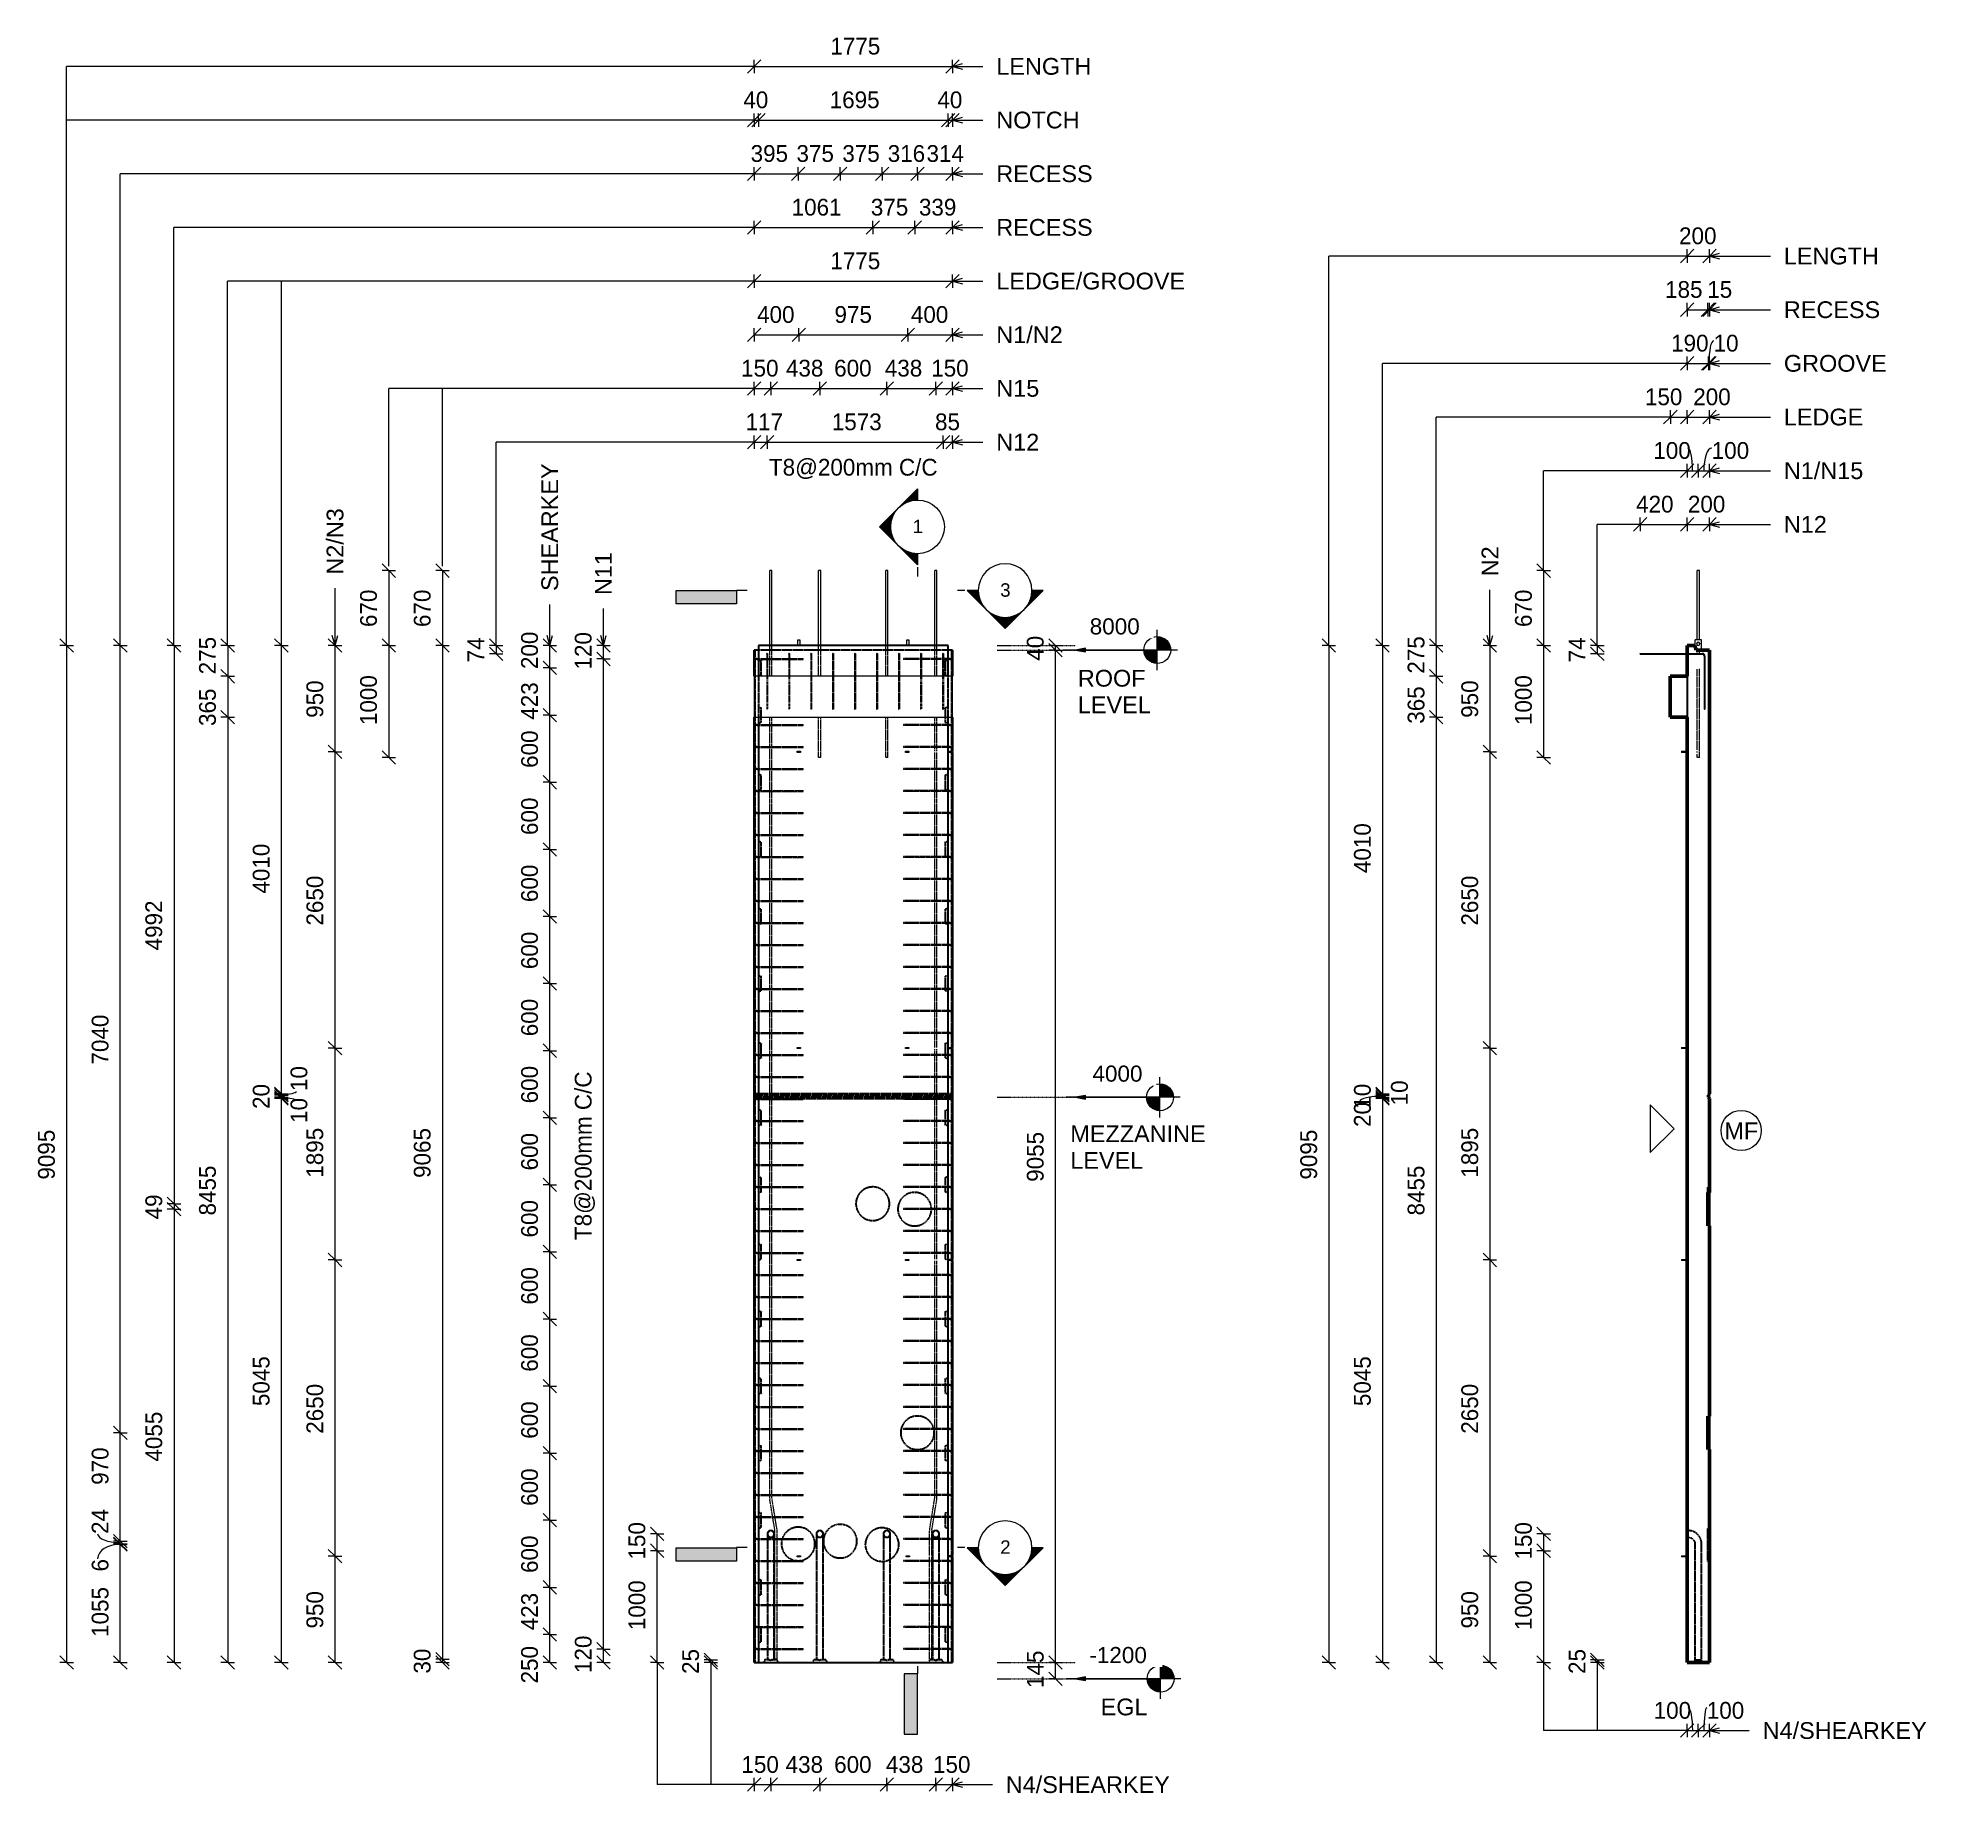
# Model space of a CAD drawing. Header units: millimetres. Extents: x -8906 to 7980, y -2564 to 13136.
import ezdxf

# ---------------------------------------------------------------- set-up
doc = ezdxf.new("R2010")
doc.units = ezdxf.units.MM
doc.linetypes.add('Dash', pattern=[6.36, 3.18, -3.18])
doc.linetypes.add('Overhead', pattern=[3.97, 2.38, -1.59])
for name, color, linetype, lineweight in [('A-ANNO-DIMS', 211, 'Continuous', 9), ('A-ANNO-DIMS-60', 211, 'Continuous', 9), ('A-DETL-MBND', 5, 'Continuous', 18), ('A-DETL-THIN', 151, 'Continuous', 18), ('A-FLOR-OVHD', 1, 'Overhead', 18), ('A-GENM', 13, 'Continuous', 18), ('A-WALL', 113, 'Continuous', 25), ('A-WALL-HDLN', 110, 'Dash', 25), ('G-ANNO-DIMS', 111, 'Continuous', 9), ('G-ANNO-SYMB', 111, 'Continuous', 9), ('G-ANNO-TEXT', 231, 'Continuous', 9), ('S-BEAM', 12, 'Continuous', 18), ('S-RBAR', 171, 'Continuous', 18)]:
    doc.layers.add(name, color=color, linetype=linetype, lineweight=lineweight)
doc.styles.add('Arial', font='arial.ttf', dxfattribs={"height": 120})
doc.styles.add('Arial_1', font='arial.ttf', dxfattribs={"height": 150})
doc.styles.add('Arial_2', font='arial.ttf', dxfattribs={"height": 144})
doc.styles.add('Nirmala UI Semilight', font='NirmalaS.ttf', dxfattribs={"height": 150})
doc.dimstyles.new('Arrow_Filled_-_2_5_NI_UI', dxfattribs={"dimscale": 304.8, "dimtxt": 157.104592, "dimasz": 0.393701, "dimexe": 0.19685, "dimexo": 0.0625, "dimgap": 0.19685, "dimtad": 1, "dimdec": 0, "dimzin": 0, "dimdsep": 46, "dimtxsty": 'Nirmala UI Semilight', "dimblk1": 'OBLIQUE', "dimblk2": 'OBLIQUE', "dimsah": 1, "dimcen": 0.09, "dimazin": 0, "dimtfac": 1, "dimtdec": 4, "dimtix": 1, "dimtmove": 0, "dimatfit": 3, "dimfxl": 0.19685, "dimfxlon": 1, "dimtvp": 1, "dimtolj": 1, "dimtzin": 0, "dimarcsym": 2})
doc.dimstyles.new('Arrow_Filled_-_2_5_NI_UI_1', dxfattribs={"dimscale": 304.8, "dimtxt": 157.104592, "dimasz": 0.393701, "dimexe": 0.19685, "dimexo": 0.0625, "dimgap": 0.19685, "dimtad": 1, "dimdec": 0, "dimzin": 0, "dimdsep": 46, "dimtxsty": 'Nirmala UI Semilight', "dimblk1": 'OBLIQUE', "dimblk2": 'OBLIQUE', "dimsah": 1, "dimcen": 0.09, "dimazin": 0, "dimtfac": 1, "dimtdec": 4, "dimtix": 1, "dimtmove": 2, "dimatfit": 3, "dimfxl": 0.19685, "dimfxlon": 1, "dimtvp": 1, "dimtolj": 1, "dimtzin": 0, "dimarcsym": 2})
doc.dimstyles.new('Arrow_Filled_-_2_5_NI_UI_2', dxfattribs={"dimscale": 304.8, "dimtxt": 157.104592, "dimasz": 0.393701, "dimexe": 0.19685, "dimexo": 0.0625, "dimgap": 0.19685, "dimtad": 1, "dimdec": 0, "dimzin": 0, "dimdsep": 46, "dimtxsty": 'Nirmala UI Semilight', "dimblk1": 'OBLIQUE', "dimblk2": 'OBLIQUE', "dimsah": 1, "dimcen": 0.09, "dimazin": 0, "dimtfac": 1, "dimtdec": 4, "dimtix": 1, "dimtmove": 1, "dimatfit": 3, "dimfxl": 0.19685, "dimfxlon": 1, "dimtvp": 1, "dimtolj": 1, "dimtzin": 0, "dimarcsym": 2})

msp = doc.modelspace()

# ---------------------------------------------------------------- texts
at = {"layer": 'G-ANNO-SYMB', "char_height": 120, "width": 115.443, "attachment_point": 1, "style": 'Arial'}
for s, insert in [('1', (-1082.8, 8825.9)), ('3', (-300.5, 8257)), ('2', (-300.5, -303))]:
    msp.add_mtext(s, dxfattribs=dict(at, insert=insert))
at = {"layer": 'G-ANNO-TEXT', "color": 7, "char_height": 150, "attachment_point": 1, "style": 'Arial_1'}
for s, insert, width in [('LENGTH', (-335.2, 12955.3), 1029.367), ('NOTCH', (-335.2, 12475.3), 904.304), ('RECESS', (-335.2, 11995.3), 1038.987), ('RECESS', (-335.2, 11515.3), 1038.987), ('LENGTH', (6707.1, 11259), 1029.367), ('LEDGE/GROOVE', (-335.2, 11035.3), 2039.493), ('RECESS', (6707.1, 10779), 1038.987), ('N1/N2', (-335.2, 10555.3), 716.709), ('GROOVE', (6707.1, 10299.2), 1111.139), ('N15', (-335.2, 10075.3), 461.772), ('LEDGE', (6707.1, 9819.2), 856.202), ('N12', (-335.2, 9594.6), 461.772), ('N1/N15', (6707.1, 9339), 856.202), ('N12', (6707.1, 8858.7), 461.772), ('ROOF', (394.1, 7482.9), 731.139), ('LEVEL', (394.1, 7244.8), 784.05), ('MEZZANINE ', (326.5, 3408.9), 1529.62), ('MF', (6174.9, 3434.8), 360.759), ('LEVEL', (326.5, 3170.8), 784.05), ('EGL ', (598, -1717.4), 577.215), ('N4/SHEARKEY', (6517.5, -1928.3), 1770.126), ('N4/SHEARKEY', (-250.6, -2412.1), 1770.126)]:
    msp.add_mtext(s, dxfattribs=dict(at, insert=insert, width=width))
at = {"layer": 'G-ANNO-TEXT', "color": 7, "char_height": 150, "attachment_point": 1, "rotation": 90, "style": 'Arial_1'}
for s, insert, width in [('SHEARKEY', (-4403.2, 8188.2), 1375.696), ('N2/N3', (-6323.3, 8334.6), 716.709), ('N11', (-3923.2, 8151.7), 461.772), ('N2', (4004.2, 8319.9), 322.278)]:
    msp.add_mtext(s, dxfattribs=dict(at, insert=insert, width=width))

# ---------------------------------------------------------------- blocks, each defined once
blk = doc.blocks.new('RR spread anchor face based - RR-SA-2_5-150-1726819-Elevation Front')
at = {"layer": 'A-GENM'}
for p, q in [((-2116, 6755), (-2114, 6755)), ((-2116, 6745), (-2116, 6755)), ((-2114, 6755), (-2089, 6755)), ((-2114, 6755), (-2114, 6745)), ((-2089, 6755), (-2086, 6755)), ((-2089, 6755), (-2089, 6745)), ((-2086, 6755), (-2086, 6745)), ((-2114, 6745), (-2116, 6745)), ((-2089, 6745), (-2114, 6745)), ((-2086, 6745), (-2089, 6745))]:
    blk.add_line(p, q, dxfattribs=at)
blk = doc.blocks.new('RR spread anchor face based - RR-SA-4_0-320-1726835-Elevation Front')
at = {"layer": 'A-GENM'}
for p, q in [((-766, 6756), (-731, 6756)), ((-731, 6756), (-726, 6756)), ((-731, 6744), (-731, 6756)), ((-726, 6756), (-726, 6744)), ((-731, 6744), (-766, 6744)), ((-726, 6744), (-731, 6744))]:
    blk.add_line(p, q, dxfattribs=at)
blk = doc.blocks.new('RR spread anchor face based - RR-SA-7_5-260-1726841-Elevation Front')
at = {"layer": 'A-GENM'}
for p, q in [((-2109, 7747), (-2109, 7752)), ((-2109, 7752), (-2093, 7752)), ((-2109, 7700), (-2109, 7747)), ((-2093, 7747), (-2109, 7747)), ((-2093, 7752), (-2093, 7747)), ((-2093, 7747), (-2093, 7700))]:
    blk.add_line(p, q, dxfattribs=at)
blk = doc.blocks.new('RR spread anchor face based - RR-SA-2_5-150-1726819-Elevation Right')
at = {"layer": 'A-GENM'}
for p, q in [((17885, 6755), (17890, 6755)), ((17885, 6755), (17885, 6745)), ((17890, 6755), (17935, 6755)), ((17890, 6755), (17890, 6745)), ((17890, 6745), (17885, 6745)), ((17935, 6745), (17890, 6745))]:
    blk.add_line(p, q, dxfattribs=at)
blk = doc.blocks.new('RR spread anchor face based - RR-SA-7_5-260-1726841-Elevation Right')
at = {"layer": 'A-GENM'}
for p, q in [((18008.06222, 7751.596), (18005.56222, 7746.596)), ((18005.56222, 7746.596), (18005.56222, 7700)), ((18063.06222, 7751.596), (18008.06222, 7751.596)), ((18022.56222, 7714.096), (18022.56222, 7718.096)), ((18048.56222, 7718.096), (18048.56222, 7714.096)), ((18065.56222, 7746.596), (18063.06222, 7751.596)), ((18065.56222, 7660), (18065.56222, 7746.596))]:
    blk.add_line(p, q, dxfattribs=at)
for centre, start, end in [((18035.56222, 7718.096), 0, 180), ((18035.56222, 7714.096), 180, 0)]:
    blk.add_arc(centre, 13, start, end, dxfattribs=at)
blk = doc.blocks.new('Detail View - M_Section Tail - Filled Horizontal-14034-Elevation Front')
at = {"layer": 'G-ANNO-SYMB'}
blk.add_hatch(color=256, dxfattribs=at).paths.add_polyline_path([(-2658, -488), (-2658, -368), (-3198, -368), (-3198, -488)])
for p, q in [((-3198, -488), (-3198, -368)), ((-3198, -368), (-2658, -368)), ((-2658, -488), (-3198, -488)), ((-2658, -368), (-2658, -488))]:
    blk.add_line(p, q, dxfattribs=at)
blk = doc.blocks.new('Detail View - M_Section Head - Filled SHOP DWG-1002450-Elevation Front')
at = {"layer": 'G-ANNO-SYMB'}
h = blk.add_hatch(color=256, dxfattribs=at)
edge = h.paths.add_edge_path()
edge.add_line((-596, -368), (-496, -368))
edge.add_arc((-256, -368), 240, 180, 225)
edge.add_line((-426, -537), (-596, -368))
h = blk.add_hatch(color=256, dxfattribs=at)
edge = h.paths.add_edge_path()
edge.add_line((83, -368), (-87, -537))
edge.add_arc((-256, -368), 240, 315, 360)
edge.add_line((-16, -368), (83, -368))
h = blk.add_hatch(color=256, dxfattribs=at)
edge = h.paths.add_edge_path()
edge.add_line((-256, -707), (-426, -537))
edge.add_arc((-256, -368), 240, 225, 270)
edge.add_line((-256, -608), (-256, -707))
h = blk.add_hatch(color=256, dxfattribs=at)
edge = h.paths.add_edge_path()
edge.add_line((-256, -707), (-256, -608))
edge.add_arc((-256, -368), 240, 270, 315)
edge.add_line((-87, -537), (-256, -707))
for p, q in [((-256, -707), (-596, -368)), ((-496, -368), (-596, -368)), ((-596, -368), (-426, -537)), ((-496, -368), (-596, -368)), ((-256, -707), (83, -368)), ((-87, -537), (83, -368)), ((-16, -368), (83, -368)), ((83, -368), (-16, -368)), ((-426, -537), (-256, -707)), ((-256, -707), (-87, -537)), ((-256, -608), (-256, -707)), ((-256, -707), (-256, -608))]:
    blk.add_line(p, q, dxfattribs=at)
for start, end in [(360, 180), (180, 360), (180, 225), (315, 0), (225, 270), (270, 315)]:
    blk.add_arc((-256, -368), 240, start, end, dxfattribs=at)
blk = doc.blocks.new('DIMBLOCK1-Elevation Front')
at = {"layer": 'A-ANNO-DIMS-60'}
for p, q in [((-3848, -1275), (-3908, -1215)), ((-3848, -1275), (-3908, -1275)), ((-3848, -1395), (-3908, -1335)), ((-3848, -1395), (-3848, -1275)), ((-3848, -1275), (-3788, -1335)), ((-3848, -1275), (-3788, -1275)), ((-3848, -1395), (-3908, -1395)), ((-3848, -1395), (-3788, -1455)), ((-3848, -1395), (-3788, -1395))]:
    blk.add_line(p, q, dxfattribs=at)
at = {"layer": 'A-ANNO-DIMS-60', "color": 0, "insert": (-4104, -1489), "char_height": 150, "width": 370.2, "attachment_point": 1, "rotation": 90, "line_spacing_factor": 1.142579, "style": 'Nirmala UI Semilight'}
blk.add_mtext('120', dxfattribs=at)
blk = doc.blocks.new('_Oblique')
at = {"color": 0, "linetype": 'ByBlock', "lineweight": -2}
blk.add_line((-0.5, -0.5), (0.5, 0.5), dxfattribs=at)
blk = doc.blocks.new('DIMBLOCK2-Elevation Front')
at = {"layer": 'A-ANNO-DIMS-60'}
for p, q in [((-3848, 7580), (-3908, 7640)), ((-3848, 7580), (-3908, 7580)), ((-3848, -1275), (-3848, 7580)), ((-3848, 7580), (-3788, 7520)), ((-3848, 7580), (-3788, 7580)), ((-3848, -1275), (-3908, -1215)), ((-3848, -1275), (-3908, -1275)), ((-3848, -1275), (-3788, -1335)), ((-3848, -1275), (-3788, -1275))]:
    blk.add_line(p, q, dxfattribs=at)
at = {"layer": 'A-ANNO-DIMS-60', "color": 0, "insert": (-4104, 2383), "char_height": 150, "width": 1847.55, "attachment_point": 1, "rotation": 90, "line_spacing_factor": 1.142579, "style": 'Nirmala UI Semilight'}
blk.add_mtext('T8@200mm C/C', dxfattribs=at)
blk = doc.blocks.new('DIMBLOCK3-Elevation Front')
at = {"layer": 'A-ANNO-DIMS-60'}
for p, q in [((-3848, 7700), (-3908, 7760)), ((-3848, 7700), (-3908, 7700)), ((-3848, 7580), (-3908, 7640)), ((-3848, 7580), (-3848, 7700)), ((-3848, 7700), (-3788, 7640)), ((-3848, 7700), (-3788, 7700)), ((-3848, 7580), (-3908, 7580)), ((-3848, 7580), (-3788, 7520)), ((-3848, 7580), (-3788, 7580))]:
    blk.add_line(p, q, dxfattribs=at)
at = {"layer": 'A-ANNO-DIMS-60', "color": 0, "insert": (-4104, 7486), "char_height": 150, "width": 370.2, "attachment_point": 1, "rotation": 90, "line_spacing_factor": 1.142579, "style": 'Nirmala UI Semilight'}
blk.add_mtext('120', dxfattribs=at)
blk = doc.blocks.new('DIMBLOCK4-Elevation Front')
at = {"layer": 'A-ANNO-DIMS-60'}
for p, q in [((-4328, -1145), (-4388, -1085)), ((-4328, -1145), (-4388, -1145)), ((-4328, -1395), (-4328, -1145)), ((-4328, -1145), (-4268, -1205)), ((-4328, -1145), (-4268, -1145)), ((-4328, -1395), (-4388, -1335)), ((-4328, -1395), (-4388, -1395)), ((-4328, -1395), (-4268, -1455)), ((-4328, -1395), (-4268, -1395))]:
    blk.add_line(p, q, dxfattribs=at)
at = {"layer": 'A-ANNO-DIMS-60', "color": 0, "insert": (-4584, -1582), "char_height": 150, "width": 411.33, "attachment_point": 1, "rotation": 90, "line_spacing_factor": 1.142579, "style": 'Nirmala UI Semilight'}
blk.add_mtext('250', dxfattribs=at)
blk = doc.blocks.new('DIMBLOCK5-Elevation Front')
at = {"layer": 'A-ANNO-DIMS-60'}
for p, q in [((-4328, -723), (-4388, -663)), ((-4328, -723), (-4388, -723)), ((-4328, -1145), (-4328, -723)), ((-4328, -723), (-4268, -783)), ((-4328, -723), (-4268, -723)), ((-4328, -1145), (-4388, -1085)), ((-4328, -1145), (-4388, -1145)), ((-4328, -1145), (-4268, -1205)), ((-4328, -1145), (-4268, -1145))]:
    blk.add_line(p, q, dxfattribs=at)
at = {"layer": 'A-ANNO-DIMS-60', "color": 0, "insert": (-4584, -1107), "char_height": 150, "width": 414.76, "attachment_point": 1, "rotation": 90, "line_spacing_factor": 1.142579, "style": 'Nirmala UI Semilight'}
blk.add_mtext('423', dxfattribs=at)
blk = doc.blocks.new('DIMBLOCK6-Elevation Front')
at = {"layer": 'A-ANNO-DIMS-60'}
for p, q in [((-4328, -123), (-4388, -63)), ((-4328, -123), (-4388, -123)), ((-4328, -723), (-4328, -123)), ((-4328, -123), (-4268, -183)), ((-4328, -123), (-4268, -123)), ((-4328, -723), (-4388, -663)), ((-4328, -723), (-4388, -723)), ((-4328, -723), (-4268, -783)), ((-4328, -723), (-4268, -723))]:
    blk.add_line(p, q, dxfattribs=at)
at = {"layer": 'A-ANNO-DIMS-60', "color": 0, "insert": (-4584, -594), "char_height": 150, "width": 411.33, "attachment_point": 1, "rotation": 90, "line_spacing_factor": 1.142579, "style": 'Nirmala UI Semilight'}
blk.add_mtext('600', dxfattribs=at)
blk = doc.blocks.new('DIMBLOCK7-Elevation Front')
at = {"layer": 'A-ANNO-DIMS-60'}
for p, q in [((-4328, 477), (-4388, 537)), ((-4328, 477), (-4388, 477)), ((-4328, -123), (-4328, 477)), ((-4328, 477), (-4268, 417)), ((-4328, 477), (-4268, 477)), ((-4328, -123), (-4388, -63)), ((-4328, -123), (-4388, -123)), ((-4328, -123), (-4268, -183)), ((-4328, -123), (-4268, -123))]:
    blk.add_line(p, q, dxfattribs=at)
at = {"layer": 'A-ANNO-DIMS-60', "color": 0, "insert": (-4584, 6), "char_height": 150, "width": 411.33, "attachment_point": 1, "rotation": 90, "line_spacing_factor": 1.142579, "style": 'Nirmala UI Semilight'}
blk.add_mtext('600', dxfattribs=at)
blk = doc.blocks.new('DIMBLOCK8-Elevation Front')
at = {"layer": 'A-ANNO-DIMS-60'}
for p, q in [((-4328, 1077), (-4388, 1137)), ((-4328, 1077), (-4388, 1077)), ((-4328, 477), (-4328, 1077)), ((-4328, 1077), (-4268, 1017)), ((-4328, 1077), (-4268, 1077)), ((-4328, 477), (-4388, 537)), ((-4328, 477), (-4388, 477)), ((-4328, 477), (-4268, 417)), ((-4328, 477), (-4268, 477))]:
    blk.add_line(p, q, dxfattribs=at)
at = {"layer": 'A-ANNO-DIMS-60', "color": 0, "insert": (-4584, 606), "char_height": 150, "width": 411.33, "attachment_point": 1, "rotation": 90, "line_spacing_factor": 1.142579, "style": 'Nirmala UI Semilight'}
blk.add_mtext('600', dxfattribs=at)
blk = doc.blocks.new('DIMBLOCK9-Elevation Front')
at = {"layer": 'A-ANNO-DIMS-60'}
for p, q in [((-4328, 1677), (-4388, 1737)), ((-4328, 1677), (-4388, 1677)), ((-4328, 1077), (-4328, 1677)), ((-4328, 1677), (-4268, 1617)), ((-4328, 1677), (-4268, 1677)), ((-4328, 1077), (-4388, 1137)), ((-4328, 1077), (-4388, 1077)), ((-4328, 1077), (-4268, 1017)), ((-4328, 1077), (-4268, 1077))]:
    blk.add_line(p, q, dxfattribs=at)
at = {"layer": 'A-ANNO-DIMS-60', "color": 0, "insert": (-4584, 1206), "char_height": 150, "width": 411.33, "attachment_point": 1, "rotation": 90, "line_spacing_factor": 1.142579, "style": 'Nirmala UI Semilight'}
blk.add_mtext('600', dxfattribs=at)
blk = doc.blocks.new('DIMBLOCK10-Elevation Front')
at = {"layer": 'A-ANNO-DIMS-60'}
for p, q in [((-4328, 2277), (-4388, 2337)), ((-4328, 2277), (-4388, 2277)), ((-4328, 1677), (-4328, 2277)), ((-4328, 2277), (-4268, 2217)), ((-4328, 2277), (-4268, 2277)), ((-4328, 1677), (-4388, 1737)), ((-4328, 1677), (-4388, 1677)), ((-4328, 1677), (-4268, 1617)), ((-4328, 1677), (-4268, 1677))]:
    blk.add_line(p, q, dxfattribs=at)
at = {"layer": 'A-ANNO-DIMS-60', "color": 0, "insert": (-4584, 1806), "char_height": 150, "width": 411.33, "attachment_point": 1, "rotation": 90, "line_spacing_factor": 1.142579, "style": 'Nirmala UI Semilight'}
blk.add_mtext('600', dxfattribs=at)
blk = doc.blocks.new('DIMBLOCK11-Elevation Front')
at = {"layer": 'A-ANNO-DIMS-60'}
for p, q in [((-4328, 2877), (-4388, 2937)), ((-4328, 2877), (-4388, 2877)), ((-4328, 2277), (-4328, 2877)), ((-4328, 2877), (-4268, 2817)), ((-4328, 2877), (-4268, 2877)), ((-4328, 2277), (-4388, 2337)), ((-4328, 2277), (-4388, 2277)), ((-4328, 2277), (-4268, 2217)), ((-4328, 2277), (-4268, 2277))]:
    blk.add_line(p, q, dxfattribs=at)
at = {"layer": 'A-ANNO-DIMS-60', "color": 0, "insert": (-4584, 2406), "char_height": 150, "width": 411.33, "attachment_point": 1, "rotation": 90, "line_spacing_factor": 1.142579, "style": 'Nirmala UI Semilight'}
blk.add_mtext('600', dxfattribs=at)
blk = doc.blocks.new('DIMBLOCK12-Elevation Front')
at = {"layer": 'A-ANNO-DIMS-60'}
for p, q in [((-4328, 3477), (-4388, 3537)), ((-4328, 3477), (-4388, 3477)), ((-4328, 2877), (-4328, 3477)), ((-4328, 3477), (-4268, 3417)), ((-4328, 3477), (-4268, 3477)), ((-4328, 2877), (-4388, 2937)), ((-4328, 2877), (-4388, 2877)), ((-4328, 2877), (-4268, 2817)), ((-4328, 2877), (-4268, 2877))]:
    blk.add_line(p, q, dxfattribs=at)
at = {"layer": 'A-ANNO-DIMS-60', "color": 0, "insert": (-4584, 3006), "char_height": 150, "width": 411.33, "attachment_point": 1, "rotation": 90, "line_spacing_factor": 1.142579, "style": 'Nirmala UI Semilight'}
blk.add_mtext('600', dxfattribs=at)
blk = doc.blocks.new('DIMBLOCK13-Elevation Front')
at = {"layer": 'A-ANNO-DIMS-60'}
for p, q in [((-4328, 4077), (-4388, 4137)), ((-4328, 4077), (-4388, 4077)), ((-4328, 3477), (-4328, 4077)), ((-4328, 4077), (-4268, 4017)), ((-4328, 4077), (-4268, 4077)), ((-4328, 3477), (-4388, 3537)), ((-4328, 3477), (-4388, 3477)), ((-4328, 3477), (-4268, 3417)), ((-4328, 3477), (-4268, 3477))]:
    blk.add_line(p, q, dxfattribs=at)
at = {"layer": 'A-ANNO-DIMS-60', "color": 0, "insert": (-4584, 3606), "char_height": 150, "width": 411.33, "attachment_point": 1, "rotation": 90, "line_spacing_factor": 1.142579, "style": 'Nirmala UI Semilight'}
blk.add_mtext('600', dxfattribs=at)
blk = doc.blocks.new('DIMBLOCK14-Elevation Front')
at = {"layer": 'A-ANNO-DIMS-60'}
for p, q in [((-4328, 4677), (-4388, 4737)), ((-4328, 4677), (-4388, 4677)), ((-4328, 4077), (-4328, 4677)), ((-4328, 4677), (-4268, 4617)), ((-4328, 4677), (-4268, 4677)), ((-4328, 4077), (-4388, 4137)), ((-4328, 4077), (-4388, 4077)), ((-4328, 4077), (-4268, 4017)), ((-4328, 4077), (-4268, 4077))]:
    blk.add_line(p, q, dxfattribs=at)
at = {"layer": 'A-ANNO-DIMS-60', "color": 0, "insert": (-4584, 4206), "char_height": 150, "width": 411.33, "attachment_point": 1, "rotation": 90, "line_spacing_factor": 1.142579, "style": 'Nirmala UI Semilight'}
blk.add_mtext('600', dxfattribs=at)
blk = doc.blocks.new('DIMBLOCK15-Elevation Front')
at = {"layer": 'A-ANNO-DIMS-60'}
for p, q in [((-4328, 5277), (-4388, 5337)), ((-4328, 5277), (-4388, 5277)), ((-4328, 4677), (-4328, 5277)), ((-4328, 5277), (-4268, 5217)), ((-4328, 5277), (-4268, 5277)), ((-4328, 4677), (-4388, 4737)), ((-4328, 4677), (-4388, 4677)), ((-4328, 4677), (-4268, 4617)), ((-4328, 4677), (-4268, 4677))]:
    blk.add_line(p, q, dxfattribs=at)
at = {"layer": 'A-ANNO-DIMS-60', "color": 0, "insert": (-4584, 4806), "char_height": 150, "width": 411.33, "attachment_point": 1, "rotation": 90, "line_spacing_factor": 1.142579, "style": 'Nirmala UI Semilight'}
blk.add_mtext('600', dxfattribs=at)
blk = doc.blocks.new('DIMBLOCK16-Elevation Front')
at = {"layer": 'A-ANNO-DIMS-60'}
for p, q in [((-4328, 5877), (-4388, 5937)), ((-4328, 5877), (-4388, 5877)), ((-4328, 5277), (-4328, 5877)), ((-4328, 5877), (-4268, 5817)), ((-4328, 5877), (-4268, 5877)), ((-4328, 5277), (-4388, 5337)), ((-4328, 5277), (-4388, 5277)), ((-4328, 5277), (-4268, 5217)), ((-4328, 5277), (-4268, 5277))]:
    blk.add_line(p, q, dxfattribs=at)
at = {"layer": 'A-ANNO-DIMS-60', "color": 0, "insert": (-4584, 5406), "char_height": 150, "width": 411.33, "attachment_point": 1, "rotation": 90, "line_spacing_factor": 1.142579, "style": 'Nirmala UI Semilight'}
blk.add_mtext('600', dxfattribs=at)
blk = doc.blocks.new('DIMBLOCK17-Elevation Front')
at = {"layer": 'A-ANNO-DIMS-60'}
for p, q in [((-4328, 6477), (-4388, 6537)), ((-4328, 6477), (-4388, 6477)), ((-4328, 5877), (-4328, 6477)), ((-4328, 6477), (-4268, 6417)), ((-4328, 6477), (-4268, 6477)), ((-4328, 5877), (-4388, 5937)), ((-4328, 5877), (-4388, 5877)), ((-4328, 5877), (-4268, 5817)), ((-4328, 5877), (-4268, 5877))]:
    blk.add_line(p, q, dxfattribs=at)
at = {"layer": 'A-ANNO-DIMS-60', "color": 0, "insert": (-4584, 6006), "char_height": 150, "width": 411.33, "attachment_point": 1, "rotation": 90, "line_spacing_factor": 1.142579, "style": 'Nirmala UI Semilight'}
blk.add_mtext('600', dxfattribs=at)
blk = doc.blocks.new('DIMBLOCK18-Elevation Front')
at = {"layer": 'A-ANNO-DIMS-60'}
for p, q in [((-4328, 7077), (-4388, 7137)), ((-4328, 7077), (-4388, 7077)), ((-4328, 6477), (-4328, 7077)), ((-4328, 7077), (-4268, 7017)), ((-4328, 7077), (-4268, 7077)), ((-4328, 6477), (-4388, 6537)), ((-4328, 6477), (-4388, 6477)), ((-4328, 6477), (-4268, 6417)), ((-4328, 6477), (-4268, 6477))]:
    blk.add_line(p, q, dxfattribs=at)
at = {"layer": 'A-ANNO-DIMS-60', "color": 0, "insert": (-4584, 6606), "char_height": 150, "width": 411.33, "attachment_point": 1, "rotation": 90, "line_spacing_factor": 1.142579, "style": 'Nirmala UI Semilight'}
blk.add_mtext('600', dxfattribs=at)
blk = doc.blocks.new('DIMBLOCK19-Elevation Front')
at = {"layer": 'A-ANNO-DIMS-60'}
for p, q in [((-4328, 7500), (-4388, 7560)), ((-4328, 7500), (-4388, 7500)), ((-4328, 7077), (-4328, 7500)), ((-4328, 7500), (-4268, 7440)), ((-4328, 7500), (-4268, 7500)), ((-4328, 7077), (-4388, 7137)), ((-4328, 7077), (-4388, 7077)), ((-4328, 7077), (-4268, 7017)), ((-4328, 7077), (-4268, 7077))]:
    blk.add_line(p, q, dxfattribs=at)
at = {"layer": 'A-ANNO-DIMS-60', "color": 0, "insert": (-4584, 7037), "char_height": 150, "width": 414.76, "attachment_point": 1, "rotation": 90, "line_spacing_factor": 1.142579, "style": 'Nirmala UI Semilight'}
blk.add_mtext('423', dxfattribs=at)
blk = doc.blocks.new('DIMBLOCK20-Elevation Front')
at = {"layer": 'A-ANNO-DIMS-60'}
for p, q in [((-4328, 7700), (-4388, 7760)), ((-4328, 7700), (-4388, 7700)), ((-4328, 7500), (-4328, 7700)), ((-4328, 7700), (-4268, 7640)), ((-4328, 7700), (-4268, 7700)), ((-4328, 7500), (-4388, 7560)), ((-4328, 7500), (-4388, 7500)), ((-4328, 7500), (-4268, 7440)), ((-4328, 7500), (-4268, 7500))]:
    blk.add_line(p, q, dxfattribs=at)
at = {"layer": 'A-ANNO-DIMS-60', "color": 0, "insert": (-4584, 7490), "char_height": 150, "width": 411.33, "attachment_point": 1, "rotation": 90, "line_spacing_factor": 1.142579, "style": 'Nirmala UI Semilight'}
blk.add_mtext('200', dxfattribs=at)
blk = doc.blocks.new('DIMBLOCK21-Elevation Front')
at = {"layer": 'A-ANNO-DIMS-60'}
for p, q in [((-4808, 7700), (-4868, 7760)), ((-4808, 7700), (-4868, 7700)), ((-4808, 7626), (-4868, 7686)), ((-4808, 7626), (-4868, 7626)), ((-4808, 7700), (-4808, 7626)), ((-4808, 7700), (-4748, 7640)), ((-4808, 7700), (-4748, 7700)), ((-4808, 7626), (-4748, 7566)), ((-4808, 7626), (-4748, 7626))]:
    blk.add_line(p, q, dxfattribs=at)
at = {"layer": 'A-ANNO-DIMS-60', "color": 0, "insert": (-5064, 7550), "char_height": 150, "width": 270.79, "attachment_point": 1, "rotation": 90, "line_spacing_factor": 1.142579, "style": 'Nirmala UI Semilight'}
blk.add_mtext('74', dxfattribs=at)
blk = doc.blocks.new('DIMBLOCK22-Elevation Front')
at = {"layer": 'A-ANNO-DIMS-60'}
for p, q in [((-2501, 9520), (-2561, 9460)), ((-2501, 9520), (-2441, 9580)), ((-2501, 9520), (-2501, 9580)), ((-2501, 9520), (-2384, 9520)), ((-2501, 9520), (-2501, 9460)), ((-2384, 9520), (-2444, 9460)), ((-2384, 9520), (-2324, 9580)), ((-2384, 9520), (-2384, 9580)), ((-2384, 9520), (-2384, 9460))]:
    blk.add_line(p, q, dxfattribs=at)
at = {"layer": 'A-ANNO-DIMS-60', "color": 0, "insert": (-2577, 9776), "char_height": 150, "width": 322.21, "attachment_point": 1, "line_spacing_factor": 1.142579, "style": 'Nirmala UI Semilight'}
blk.add_mtext('117', dxfattribs=at)
blk = doc.blocks.new('DIMBLOCK23-Elevation Front')
at = {"layer": 'A-ANNO-DIMS-60'}
for p, q in [((-2384, 9520), (-2444, 9460)), ((-2384, 9520), (-2324, 9580)), ((-2384, 9520), (-2384, 9580)), ((-2384, 9520), (-811, 9520)), ((-2384, 9520), (-2384, 9460)), ((-811, 9520), (-871, 9460)), ((-811, 9520), (-751, 9580)), ((-811, 9520), (-811, 9580)), ((-811, 9520), (-811, 9460))]:
    blk.add_line(p, q, dxfattribs=at)
at = {"layer": 'A-ANNO-DIMS-60', "color": 0, "char_height": 150, "attachment_point": 1, "line_spacing_factor": 1.142579, "style": 'Nirmala UI Semilight'}
for s, insert, width in [('1573', (-1806, 9776), 500.45), ('T8@200mm C/C', (-2368, 9370), 1847.55)]:
    blk.add_mtext(s, dxfattribs=dict(at, insert=insert, width=width))
blk = doc.blocks.new('DIMBLOCK24-Elevation Front')
at = {"layer": 'A-ANNO-DIMS-60'}
for p, q in [((-811, 9520), (-871, 9460)), ((-811, 9520), (-751, 9580)), ((-811, 9520), (-811, 9580)), ((-811, 9520), (-726, 9520)), ((-811, 9520), (-811, 9460)), ((-726, 9520), (-786, 9460)), ((-726, 9520), (-666, 9580)), ((-726, 9520), (-726, 9580)), ((-726, 9520), (-726, 9460))]:
    blk.add_line(p, q, dxfattribs=at)
at = {"layer": 'A-ANNO-DIMS-60', "color": 0, "insert": (-883, 9776), "char_height": 150, "width": 274.22, "attachment_point": 1, "line_spacing_factor": 1.142579, "style": 'Nirmala UI Semilight'}
blk.add_mtext('85', dxfattribs=at)
blk = doc.blocks.new('DIMBLOCK25-Elevation Front')
at = {"layer": 'A-ANNO-DIMS-60'}
for p, q in [((-2501, 10000), (-2561, 9940)), ((-2501, 10000), (-2441, 10060)), ((-2501, 10000), (-2501, 10060)), ((-2501, 10000), (-2351, 10000)), ((-2501, 10000), (-2501, 9940)), ((-2351, 10000), (-2411, 9940)), ((-2351, 10000), (-2291, 10060)), ((-2351, 10000), (-2351, 10060)), ((-2351, 10000), (-2351, 9940))]:
    blk.add_line(p, q, dxfattribs=at)
at = {"layer": 'A-ANNO-DIMS-60', "color": 0, "insert": (-2617, 10256), "char_height": 150, "width": 370.2, "attachment_point": 1, "line_spacing_factor": 1.142579, "style": 'Nirmala UI Semilight'}
blk.add_mtext('150', dxfattribs=at)
blk = doc.blocks.new('DIMBLOCK26-Elevation Front')
at = {"layer": 'A-ANNO-DIMS-60'}
for p, q in [((-2351, 10000), (-2411, 9940)), ((-2351, 10000), (-2291, 10060)), ((-2351, 10000), (-2351, 10060)), ((-2351, 10000), (-1914, 10000)), ((-2351, 10000), (-2351, 9940)), ((-1914, 10000), (-1974, 9940)), ((-1914, 10000), (-1854, 10060)), ((-1914, 10000), (-1914, 10060)), ((-1914, 10000), (-1914, 9940))]:
    blk.add_line(p, q, dxfattribs=at)
at = {"layer": 'A-ANNO-DIMS-60', "color": 0, "insert": (-2216, 10256), "char_height": 150, "width": 414.76, "attachment_point": 1, "line_spacing_factor": 1.142579, "style": 'Nirmala UI Semilight'}
blk.add_mtext('438', dxfattribs=at)
blk = doc.blocks.new('DIMBLOCK27-Elevation Front')
at = {"layer": 'A-ANNO-DIMS-60'}
for p, q in [((-1914, 10000), (-1974, 9940)), ((-1914, 10000), (-1854, 10060)), ((-1914, 10000), (-1914, 10060)), ((-1914, 10000), (-1314, 10000)), ((-1914, 10000), (-1914, 9940)), ((-1314, 10000), (-1374, 9940)), ((-1314, 10000), (-1254, 10060)), ((-1314, 10000), (-1314, 10060)), ((-1314, 10000), (-1314, 9940))]:
    blk.add_line(p, q, dxfattribs=at)
at = {"layer": 'A-ANNO-DIMS-60', "color": 0, "insert": (-1785, 10256), "char_height": 150, "width": 411.33, "attachment_point": 1, "line_spacing_factor": 1.142579, "style": 'Nirmala UI Semilight'}
blk.add_mtext('600', dxfattribs=at)
blk = doc.blocks.new('DIMBLOCK28-Elevation Front')
at = {"layer": 'A-ANNO-DIMS-60'}
for p, q in [((-1314, 10000), (-1374, 9940)), ((-1314, 10000), (-1254, 10060)), ((-1314, 10000), (-1314, 10060)), ((-1314, 10000), (-876, 10000)), ((-1314, 10000), (-1314, 9940)), ((-876, 10000), (-936, 9940)), ((-876, 10000), (-816, 10060)), ((-876, 10000), (-876, 10060)), ((-876, 10000), (-876, 9940))]:
    blk.add_line(p, q, dxfattribs=at)
at = {"layer": 'A-ANNO-DIMS-60', "color": 0, "insert": (-1332, 10256), "char_height": 150, "width": 414.76, "attachment_point": 1, "line_spacing_factor": 1.142579, "style": 'Nirmala UI Semilight'}
blk.add_mtext('438', dxfattribs=at)
blk = doc.blocks.new('DIMBLOCK29-Elevation Front')
at = {"layer": 'A-ANNO-DIMS-60'}
for p, q in [((-876, 10000), (-936, 9940)), ((-876, 10000), (-816, 10060)), ((-876, 10000), (-876, 10060)), ((-876, 10000), (-726, 10000)), ((-876, 10000), (-876, 9940)), ((-726, 10000), (-786, 9940)), ((-726, 10000), (-666, 10060)), ((-726, 10000), (-726, 10060)), ((-726, 10000), (-726, 9940))]:
    blk.add_line(p, q, dxfattribs=at)
at = {"layer": 'A-ANNO-DIMS-60', "color": 0, "insert": (-917, 10256), "char_height": 150, "width": 370.2, "attachment_point": 1, "line_spacing_factor": 1.142579, "style": 'Nirmala UI Semilight'}
blk.add_mtext('150', dxfattribs=at)
blk = doc.blocks.new('DIMBLOCK30-Elevation Front')
at = {"layer": 'A-ANNO-DIMS-60'}
for p, q in [((-5288, 8370), (-5348, 8430)), ((-5288, 8370), (-5348, 8370)), ((-5288, 8370), (-5288, 7700)), ((-5288, 8370), (-5228, 8310)), ((-5288, 8370), (-5228, 8370)), ((-5288, 7700), (-5348, 7760)), ((-5288, 7700), (-5348, 7700)), ((-5288, 7700), (-5228, 7640)), ((-5288, 7700), (-5228, 7700))]:
    blk.add_line(p, q, dxfattribs=at)
at = {"layer": 'A-ANNO-DIMS-60', "color": 0, "insert": (-5544, 7866), "char_height": 150, "width": 404.47, "attachment_point": 1, "rotation": 90, "line_spacing_factor": 1.142579, "style": 'Nirmala UI Semilight'}
blk.add_mtext('670', dxfattribs=at)
blk = doc.blocks.new('DIMBLOCK31-Elevation Front')
at = {"layer": 'A-ANNO-DIMS-60'}
for p, q in [((-5288, 7700), (-5348, 7760)), ((-5288, 7700), (-5348, 7700)), ((-5288, 7700), (-5288, -1365)), ((-5288, 7700), (-5228, 7640)), ((-5288, 7700), (-5228, 7700)), ((-5288, -1365), (-5348, -1305)), ((-5288, -1365), (-5348, -1365)), ((-5288, -1365), (-5228, -1425)), ((-5288, -1365), (-5228, -1365))]:
    blk.add_line(p, q, dxfattribs=at)
at = {"layer": 'A-ANNO-DIMS-60', "color": 0, "insert": (-5544, 2939), "char_height": 150, "width": 548.44, "attachment_point": 1, "rotation": 90, "line_spacing_factor": 1.142579, "style": 'Nirmala UI Semilight'}
blk.add_mtext('9065', dxfattribs=at)
blk = doc.blocks.new('DIMBLOCK32-Elevation Front')
at = {"layer": 'A-ANNO-DIMS-60'}
for p, q in [((-5288, -1365), (-5348, -1305)), ((-5288, -1395), (-5348, -1335)), ((-5288, -1365), (-5348, -1365)), ((-5288, -1395), (-5348, -1395)), ((-5288, -1365), (-5288, -1395)), ((-5288, -1365), (-5228, -1425)), ((-5288, -1365), (-5228, -1365)), ((-5288, -1395), (-5228, -1455)), ((-5288, -1395), (-5228, -1395))]:
    blk.add_line(p, q, dxfattribs=at)
at = {"layer": 'A-ANNO-DIMS-60', "color": 0, "insert": (-5544, -1494), "char_height": 150, "width": 274.22, "attachment_point": 1, "rotation": 90, "line_spacing_factor": 1.142579, "style": 'Nirmala UI Semilight'}
blk.add_mtext('30', dxfattribs=at)
blk = doc.blocks.new('DIMBLOCK33-Elevation Front')
at = {"layer": 'A-ANNO-DIMS-60'}
for p, q in [((-5768, 8370), (-5828, 8430)), ((-5768, 8370), (-5828, 8370)), ((-5768, 8370), (-5768, 7700)), ((-5768, 8370), (-5708, 8310)), ((-5768, 8370), (-5708, 8370)), ((-5768, 7700), (-5828, 7760)), ((-5768, 7700), (-5828, 7700)), ((-5768, 7700), (-5708, 7640)), ((-5768, 7700), (-5708, 7700))]:
    blk.add_line(p, q, dxfattribs=at)
at = {"layer": 'A-ANNO-DIMS-60', "color": 0, "insert": (-6024, 7866), "char_height": 150, "width": 404.47, "attachment_point": 1, "rotation": 90, "line_spacing_factor": 1.142579, "style": 'Nirmala UI Semilight'}
blk.add_mtext('670', dxfattribs=at)
blk = doc.blocks.new('DIMBLOCK34-Elevation Front')
at = {"layer": 'A-ANNO-DIMS-60'}
for p, q in [((-5768, 7700), (-5828, 7760)), ((-5768, 7700), (-5828, 7700)), ((-5768, 7700), (-5768, 6700)), ((-5768, 7700), (-5708, 7640)), ((-5768, 7700), (-5708, 7700)), ((-5768, 6700), (-5828, 6760)), ((-5768, 6700), (-5828, 6700)), ((-5768, 6700), (-5708, 6640)), ((-5768, 6700), (-5708, 6700))]:
    blk.add_line(p, q, dxfattribs=at)
at = {"layer": 'A-ANNO-DIMS-60', "color": 0, "insert": (-6024, 6989), "char_height": 150, "width": 507.31, "attachment_point": 1, "rotation": 90, "line_spacing_factor": 1.142579, "style": 'Nirmala UI Semilight'}
blk.add_mtext('1000', dxfattribs=at)
blk = doc.blocks.new('DIMBLOCK35-Elevation Front')
at = {"layer": 'A-ANNO-DIMS-60'}
for p, q in [((-6248, -445), (-6308, -385)), ((-6248, -445), (-6308, -445)), ((-6248, -1395), (-6248, -445)), ((-6248, -445), (-6188, -505)), ((-6248, -445), (-6188, -445)), ((-6248, -1395), (-6308, -1335)), ((-6248, -1395), (-6308, -1395)), ((-6248, -1395), (-6188, -1455)), ((-6248, -1395), (-6188, -1395))]:
    blk.add_line(p, q, dxfattribs=at)
at = {"layer": 'A-ANNO-DIMS-60', "color": 0, "insert": (-6504, -1091), "char_height": 150, "width": 411.33, "attachment_point": 1, "rotation": 90, "line_spacing_factor": 1.142579, "style": 'Nirmala UI Semilight'}
blk.add_mtext('950', dxfattribs=at)
blk = doc.blocks.new('DIMBLOCK36-Elevation Front')
at = {"layer": 'A-ANNO-DIMS-60'}
for p, q in [((-6248, 2205), (-6308, 2265)), ((-6248, 2205), (-6308, 2205)), ((-6248, -445), (-6248, 2205)), ((-6248, 2205), (-6188, 2145)), ((-6248, 2205), (-6188, 2205)), ((-6248, -445), (-6308, -385)), ((-6248, -445), (-6308, -445)), ((-6248, -445), (-6188, -505)), ((-6248, -445), (-6188, -445))]:
    blk.add_line(p, q, dxfattribs=at)
at = {"layer": 'A-ANNO-DIMS-60', "color": 0, "insert": (-6504, 651), "char_height": 150, "width": 548.44, "attachment_point": 1, "rotation": 90, "line_spacing_factor": 1.142579, "style": 'Nirmala UI Semilight'}
blk.add_mtext('2650', dxfattribs=at)
blk = doc.blocks.new('DIMBLOCK37-Elevation Front')
at = {"layer": 'A-ANNO-DIMS-60'}
for p, q in [((-6248, 4100), (-6308, 4160)), ((-6248, 4100), (-6308, 4100)), ((-6248, 2205), (-6248, 4100)), ((-6248, 4100), (-6188, 4040)), ((-6248, 4100), (-6188, 4100)), ((-6248, 2205), (-6308, 2265)), ((-6248, 2205), (-6308, 2205)), ((-6248, 2205), (-6188, 2145)), ((-6248, 2205), (-6188, 2205))]:
    blk.add_line(p, q, dxfattribs=at)
at = {"layer": 'A-ANNO-DIMS-60', "color": 0, "insert": (-6504, 2941), "char_height": 150, "width": 507.31, "attachment_point": 1, "rotation": 90, "line_spacing_factor": 1.142579, "style": 'Nirmala UI Semilight'}
blk.add_mtext('1895', dxfattribs=at)
blk = doc.blocks.new('DIMBLOCK38-Elevation Front')
at = {"layer": 'A-ANNO-DIMS-60'}
for p, q in [((-6248, 6750), (-6308, 6810)), ((-6248, 6750), (-6308, 6750)), ((-6248, 4100), (-6248, 6750)), ((-6248, 6750), (-6188, 6690)), ((-6248, 6750), (-6188, 6750)), ((-6248, 4100), (-6308, 4160)), ((-6248, 4100), (-6308, 4100)), ((-6248, 4100), (-6188, 4040)), ((-6248, 4100), (-6188, 4100))]:
    blk.add_line(p, q, dxfattribs=at)
at = {"layer": 'A-ANNO-DIMS-60', "color": 0, "insert": (-6504, 5196), "char_height": 150, "width": 548.44, "attachment_point": 1, "rotation": 90, "line_spacing_factor": 1.142579, "style": 'Nirmala UI Semilight'}
blk.add_mtext('2650', dxfattribs=at)
blk = doc.blocks.new('DIMBLOCK39-Elevation Front')
at = {"layer": 'A-ANNO-DIMS-60'}
for p, q in [((-6248, 7700), (-6308, 7760)), ((-6248, 7700), (-6308, 7700)), ((-6248, 6750), (-6248, 7700)), ((-6248, 7700), (-6188, 7640)), ((-6248, 7700), (-6188, 7700)), ((-6248, 6750), (-6308, 6810)), ((-6248, 6750), (-6308, 6750)), ((-6248, 6750), (-6188, 6690)), ((-6248, 6750), (-6188, 6750))]:
    blk.add_line(p, q, dxfattribs=at)
at = {"layer": 'A-ANNO-DIMS-60', "color": 0, "insert": (-6504, 7054), "char_height": 150, "width": 411.33, "attachment_point": 1, "rotation": 90, "line_spacing_factor": 1.142579, "style": 'Nirmala UI Semilight'}
blk.add_mtext('950', dxfattribs=at)
blk = doc.blocks.new('DIMBLOCK40-Elevation Front')
at = {"layer": 'A-ANNO-DIMS-60'}
for p, q in [((-2501, 10480), (-2561, 10420)), ((-2501, 10480), (-2441, 10540)), ((-2501, 10480), (-2501, 10540)), ((-2501, 10480), (-2101, 10480)), ((-2501, 10480), (-2501, 10420)), ((-2101, 10480), (-2161, 10420)), ((-2101, 10480), (-2041, 10540)), ((-2101, 10480), (-2101, 10540)), ((-2101, 10480), (-2101, 10420))]:
    blk.add_line(p, q, dxfattribs=at)
at = {"layer": 'A-ANNO-DIMS-60', "color": 0, "insert": (-2474, 10736), "char_height": 150, "width": 414.76, "attachment_point": 1, "line_spacing_factor": 1.142579, "style": 'Nirmala UI Semilight'}
blk.add_mtext('400', dxfattribs=at)
blk = doc.blocks.new('DIMBLOCK41-Elevation Front')
at = {"layer": 'A-ANNO-DIMS-60'}
for p, q in [((-2101, 10480), (-2161, 10420)), ((-2101, 10480), (-2041, 10540)), ((-2101, 10480), (-2101, 10540)), ((-2101, 10480), (-1126, 10480)), ((-2101, 10480), (-2101, 10420)), ((-1126, 10480), (-1186, 10420)), ((-1126, 10480), (-1066, 10540)), ((-1126, 10480), (-1126, 10540)), ((-1126, 10480), (-1126, 10420))]:
    blk.add_line(p, q, dxfattribs=at)
at = {"layer": 'A-ANNO-DIMS-60', "color": 0, "insert": (-1782, 10736), "char_height": 150, "width": 404.47, "attachment_point": 1, "line_spacing_factor": 1.142579, "style": 'Nirmala UI Semilight'}
blk.add_mtext('975', dxfattribs=at)
blk = doc.blocks.new('DIMBLOCK42-Elevation Front')
at = {"layer": 'A-ANNO-DIMS-60'}
for p, q in [((-1126, 10480), (-1186, 10420)), ((-1126, 10480), (-1066, 10540)), ((-1126, 10480), (-1126, 10540)), ((-1126, 10480), (-726, 10480)), ((-1126, 10480), (-1126, 10420)), ((-726, 10480), (-786, 10420)), ((-726, 10480), (-666, 10540)), ((-726, 10480), (-726, 10540)), ((-726, 10480), (-726, 10420))]:
    blk.add_line(p, q, dxfattribs=at)
at = {"layer": 'A-ANNO-DIMS-60', "color": 0, "insert": (-1099, 10736), "char_height": 150, "width": 414.76, "attachment_point": 1, "line_spacing_factor": 1.142579, "style": 'Nirmala UI Semilight'}
blk.add_mtext('400', dxfattribs=at)
blk = doc.blocks.new('DIMBLOCK43-Elevation Front')
at = {"layer": 'A-ANNO-DIMS-60'}
for p, q in [((-2501, 10960), (-2441, 11020)), ((-2501, 10960), (-2501, 11020)), ((-726, 10960), (-666, 11020)), ((-726, 10960), (-726, 11020)), ((-2501, 10960), (-2561, 10900)), ((-2501, 10960), (-726, 10960)), ((-2501, 10960), (-2501, 10900)), ((-726, 10960), (-786, 10900)), ((-726, 10960), (-726, 10900))]:
    blk.add_line(p, q, dxfattribs=at)
at = {"layer": 'A-ANNO-DIMS-60', "color": 0, "insert": (-1819, 11216), "char_height": 150, "width": 493.59, "attachment_point": 1, "line_spacing_factor": 1.142579, "style": 'Nirmala UI Semilight'}
blk.add_mtext('1775', dxfattribs=at)
blk = doc.blocks.new('DIMBLOCK44-Elevation Front')
at = {"layer": 'A-ANNO-DIMS-60'}
for p, q in [((-7208, 7700), (-7268, 7760)), ((-7208, 7700), (-7268, 7700)), ((-7208, 7700), (-7208, 7425)), ((-7208, 7700), (-7148, 7640)), ((-7208, 7700), (-7148, 7700)), ((-7208, 7425), (-7268, 7485)), ((-7208, 7425), (-7268, 7425)), ((-7208, 7425), (-7148, 7365)), ((-7208, 7425), (-7148, 7425))]:
    blk.add_line(p, q, dxfattribs=at)
at = {"layer": 'A-ANNO-DIMS-60', "color": 0, "insert": (-7464, 7443), "char_height": 150, "width": 404.47, "attachment_point": 1, "rotation": 90, "line_spacing_factor": 1.142579, "style": 'Nirmala UI Semilight'}
blk.add_mtext('275', dxfattribs=at)
blk = doc.blocks.new('DIMBLOCK45-Elevation Front')
at = {"layer": 'A-ANNO-DIMS-60'}
for p, q in [((-7208, 7425), (-7268, 7485)), ((-7208, 7425), (-7268, 7425)), ((-7208, 7425), (-7208, 7060)), ((-7208, 7425), (-7148, 7365)), ((-7208, 7425), (-7148, 7425)), ((-7208, 7060), (-7268, 7120)), ((-7208, 7060), (-7268, 7060)), ((-7208, 7060), (-7148, 7000)), ((-7208, 7060), (-7148, 7060))]:
    blk.add_line(p, q, dxfattribs=at)
at = {"layer": 'A-ANNO-DIMS-60', "color": 0, "insert": (-7464, 6981), "char_height": 150, "width": 411.33, "attachment_point": 1, "rotation": 90, "line_spacing_factor": 1.142579, "style": 'Nirmala UI Semilight'}
blk.add_mtext('365', dxfattribs=at)
blk = doc.blocks.new('DIMBLOCK46-Elevation Front')
at = {"layer": 'A-ANNO-DIMS-60'}
for p, q in [((-7208, 7060), (-7268, 7120)), ((-7208, 7060), (-7268, 7060)), ((-7208, 7060), (-7208, -1395)), ((-7208, 7060), (-7148, 7000)), ((-7208, 7060), (-7148, 7060)), ((-7208, -1395), (-7268, -1335)), ((-7208, -1395), (-7268, -1395)), ((-7208, -1395), (-7148, -1455)), ((-7208, -1395), (-7148, -1395))]:
    blk.add_line(p, q, dxfattribs=at)
at = {"layer": 'A-ANNO-DIMS-60', "color": 0, "insert": (-7464, 2603), "char_height": 150, "width": 551.87, "attachment_point": 1, "rotation": 90, "line_spacing_factor": 1.142579, "style": 'Nirmala UI Semilight'}
blk.add_mtext('8455', dxfattribs=at)
blk = doc.blocks.new('DIMBLOCK47-Elevation Front')
at = {"layer": 'A-ANNO-DIMS-60'}
for p, q in [((-6728, 3650), (-6788, 3710)), ((-6728, 3650), (-6788, 3650)), ((-6728, -1395), (-6728, 3650)), ((-6728, 3650), (-6668, 3590)), ((-6728, 3650), (-6668, 3650)), ((-6728, -1395), (-6788, -1335)), ((-6728, -1395), (-6788, -1395)), ((-6728, -1395), (-6668, -1455)), ((-6728, -1395), (-6668, -1395))]:
    blk.add_line(p, q, dxfattribs=at)
at = {"layer": 'A-ANNO-DIMS-60', "color": 0, "insert": (-6984, 898), "char_height": 150, "width": 551.87, "attachment_point": 1, "rotation": 90, "line_spacing_factor": 1.142579, "style": 'Nirmala UI Semilight'}
blk.add_mtext('5045', dxfattribs=at)
blk = doc.blocks.new('DIMBLOCK48-Elevation Front')
at = {"layer": 'A-ANNO-DIMS-60'}
for p, q in [((-6728, 3660), (-6788, 3720)), ((-6728, 3650), (-6788, 3710)), ((-6728, 3660), (-6788, 3660)), ((-6728, 3650), (-6788, 3650)), ((-6728, 3650), (-6728, 3660)), ((-6728, 3660), (-6668, 3600)), ((-6728, 3660), (-6668, 3660)), ((-6728, 3650), (-6668, 3590)), ((-6728, 3650), (-6668, 3650))]:
    blk.add_line(p, q, dxfattribs=at)
blk.add_ellipse((-6728, 3626), major_axis=(135, 0), ratio=0.217125, start_param=0, end_param=1.570796, dxfattribs=at)
at = {"layer": 'A-ANNO-DIMS-60', "color": 0, "insert": (-6646, 3431), "char_height": 150, "width": 233.09, "attachment_point": 1, "rotation": 90, "line_spacing_factor": 1.142579, "style": 'Nirmala UI Semilight'}
blk.add_mtext('10', dxfattribs=at)
blk = doc.blocks.new('DIMBLOCK49-Elevation Front')
at = {"layer": 'A-ANNO-DIMS-60'}
for p, q in [((-6728, 3680), (-6788, 3740)), ((-6728, 3660), (-6788, 3720)), ((-6728, 3680), (-6788, 3680)), ((-6728, 3660), (-6788, 3660)), ((-6728, 3660), (-6728, 3680)), ((-6728, 3680), (-6668, 3620)), ((-6728, 3680), (-6668, 3680)), ((-6728, 3660), (-6668, 3600)), ((-6728, 3660), (-6668, 3660))]:
    blk.add_line(p, q, dxfattribs=at)
at = {"layer": 'A-ANNO-DIMS-60', "color": 0, "insert": (-6984, 3556), "char_height": 150, "width": 274.22, "attachment_point": 1, "rotation": 90, "line_spacing_factor": 1.142579, "style": 'Nirmala UI Semilight'}
blk.add_mtext('20', dxfattribs=at)
blk = doc.blocks.new('DIMBLOCK50-Elevation Front')
at = {"layer": 'A-ANNO-DIMS-60'}
for p, q in [((-6728, 3690), (-6788, 3750)), ((-6728, 3680), (-6788, 3740)), ((-6728, 3690), (-6788, 3690)), ((-6728, 3680), (-6788, 3680)), ((-6728, 3680), (-6728, 3690)), ((-6728, 3690), (-6668, 3630)), ((-6728, 3690), (-6668, 3690)), ((-6728, 3680), (-6668, 3620)), ((-6728, 3680), (-6668, 3680))]:
    blk.add_line(p, q, dxfattribs=at)
blk.add_ellipse((-6728, 3716), major_axis=(135, 0), ratio=0.230758, start_param=4.712389, end_param=6.283185, dxfattribs=at)
at = {"layer": 'A-ANNO-DIMS-60', "color": 0, "insert": (-6646, 3716), "char_height": 150, "width": 233.09, "attachment_point": 1, "rotation": 90, "line_spacing_factor": 1.142579, "style": 'Nirmala UI Semilight'}
blk.add_mtext('10', dxfattribs=at)
blk = doc.blocks.new('DIMBLOCK51-Elevation Front')
at = {"layer": 'A-ANNO-DIMS-60'}
for p, q in [((-6728, 7700), (-6788, 7760)), ((-6728, 7700), (-6788, 7700)), ((-6728, 3690), (-6728, 7700)), ((-6728, 7700), (-6668, 7640)), ((-6728, 7700), (-6668, 7700)), ((-6728, 3690), (-6788, 3750)), ((-6728, 3690), (-6788, 3690)), ((-6728, 3690), (-6668, 3630)), ((-6728, 3690), (-6668, 3690))]:
    blk.add_line(p, q, dxfattribs=at)
at = {"layer": 'A-ANNO-DIMS-60', "color": 0, "insert": (-6984, 5482), "char_height": 150, "width": 510.73, "attachment_point": 1, "rotation": 90, "line_spacing_factor": 1.142579, "style": 'Nirmala UI Semilight'}
blk.add_mtext('4010', dxfattribs=at)
blk = doc.blocks.new('DIMBLOCK52-Elevation Front')
at = {"layer": 'A-ANNO-DIMS-60'}
for p, q in [((-2501, 11440), (-2441, 11500)), ((-2501, 11440), (-2501, 11500)), ((-1440, 11440), (-1380, 11500)), ((-1440, 11440), (-1440, 11500)), ((-2501, 11440), (-2561, 11380)), ((-2501, 11440), (-1440, 11440)), ((-2501, 11440), (-2501, 11380)), ((-1440, 11440), (-1500, 11380)), ((-1440, 11440), (-1440, 11380))]:
    blk.add_line(p, q, dxfattribs=at)
at = {"layer": 'A-ANNO-DIMS-60', "color": 0, "insert": (-2165, 11696), "char_height": 150, "width": 466.17, "attachment_point": 1, "line_spacing_factor": 1.142579, "style": 'Nirmala UI Semilight'}
blk.add_mtext('1061', dxfattribs=at)
blk = doc.blocks.new('DIMBLOCK53-Elevation Front')
at = {"layer": 'A-ANNO-DIMS-60'}
for p, q in [((-1440, 11440), (-1380, 11500)), ((-1440, 11440), (-1440, 11500)), ((-1065, 11440), (-1005, 11500)), ((-1065, 11440), (-1065, 11500)), ((-1440, 11440), (-1500, 11380)), ((-1440, 11440), (-1065, 11440)), ((-1440, 11440), (-1440, 11380)), ((-1065, 11440), (-1125, 11380)), ((-1065, 11440), (-1065, 11380))]:
    blk.add_line(p, q, dxfattribs=at)
at = {"layer": 'A-ANNO-DIMS-60', "color": 0, "insert": (-1457, 11696), "char_height": 150, "width": 404.47, "attachment_point": 1, "line_spacing_factor": 1.142579, "style": 'Nirmala UI Semilight'}
blk.add_mtext('375', dxfattribs=at)
blk = doc.blocks.new('DIMBLOCK54-Elevation Front')
at = {"layer": 'A-ANNO-DIMS-60'}
for p, q in [((-1065, 11440), (-1005, 11500)), ((-1065, 11440), (-1065, 11500)), ((-726, 11440), (-666, 11500)), ((-726, 11440), (-726, 11500)), ((-1065, 11440), (-1125, 11380)), ((-1065, 11440), (-726, 11440)), ((-1065, 11440), (-1065, 11380)), ((-726, 11440), (-786, 11380)), ((-726, 11440), (-726, 11380))]:
    blk.add_line(p, q, dxfattribs=at)
at = {"layer": 'A-ANNO-DIMS-60', "color": 0, "insert": (-1027, 11696), "char_height": 150, "width": 411.33, "attachment_point": 1, "line_spacing_factor": 1.142579, "style": 'Nirmala UI Semilight'}
blk.add_mtext('339', dxfattribs=at)
blk = doc.blocks.new('DIMBLOCK55-Elevation Front')
at = {"layer": 'A-ANNO-DIMS-60'}
for p, q in [((-7688, 7700), (-7748, 7760)), ((-7688, 7700), (-7748, 7700)), ((-7688, 7700), (-7688, 2708)), ((-7688, 7700), (-7628, 7640)), ((-7688, 7700), (-7628, 7700)), ((-7688, 2708), (-7748, 2768)), ((-7688, 2708), (-7748, 2708)), ((-7688, 2708), (-7628, 2648)), ((-7688, 2708), (-7628, 2708))]:
    blk.add_line(p, q, dxfattribs=at)
at = {"layer": 'A-ANNO-DIMS-60', "color": 0, "insert": (-7944, 4974), "char_height": 150, "width": 551.87, "attachment_point": 1, "rotation": 90, "line_spacing_factor": 1.142579, "style": 'Nirmala UI Semilight'}
blk.add_mtext('4992', dxfattribs=at)
blk = doc.blocks.new('DIMBLOCK56-Elevation Front')
at = {"layer": 'A-ANNO-DIMS-60'}
for p, q in [((-7688, 2708), (-7748, 2768)), ((-7688, 2660), (-7748, 2720)), ((-7688, 2708), (-7748, 2708)), ((-7688, 2708), (-7688, 2660)), ((-7688, 2708), (-7628, 2648)), ((-7688, 2708), (-7628, 2708)), ((-7688, 2660), (-7748, 2660)), ((-7688, 2660), (-7628, 2600)), ((-7688, 2660), (-7628, 2660))]:
    blk.add_line(p, q, dxfattribs=at)
at = {"layer": 'A-ANNO-DIMS-60', "color": 0, "insert": (-7944, 2568), "char_height": 150, "width": 277.65, "attachment_point": 1, "rotation": 90, "line_spacing_factor": 1.142579, "style": 'Nirmala UI Semilight'}
blk.add_mtext('49', dxfattribs=at)
blk = doc.blocks.new('DIMBLOCK57-Elevation Front')
at = {"layer": 'A-ANNO-DIMS-60'}
for p, q in [((-7688, 2660), (-7748, 2720)), ((-7688, 2660), (-7748, 2660)), ((-7688, 2660), (-7688, -1395)), ((-7688, 2660), (-7628, 2600)), ((-7688, 2660), (-7628, 2660)), ((-7688, -1395), (-7748, -1335)), ((-7688, -1395), (-7748, -1395)), ((-7688, -1395), (-7628, -1455)), ((-7688, -1395), (-7628, -1395))]:
    blk.add_line(p, q, dxfattribs=at)
at = {"layer": 'A-ANNO-DIMS-60', "color": 0, "insert": (-7944, 402), "char_height": 150, "width": 551.87, "attachment_point": 1, "rotation": 90, "line_spacing_factor": 1.142579, "style": 'Nirmala UI Semilight'}
blk.add_mtext('4055', dxfattribs=at)
blk = doc.blocks.new('DIMBLOCK58-Elevation Front')
at = {"layer": 'A-ANNO-DIMS-60'}
for p, q in [((-8168, -340), (-8228, -280)), ((-8168, -340), (-8228, -340)), ((-8168, -1395), (-8168, -340)), ((-8168, -340), (-8108, -400)), ((-8168, -340), (-8108, -340)), ((-8168, -1395), (-8228, -1335)), ((-8168, -1395), (-8228, -1395)), ((-8168, -1395), (-8108, -1455)), ((-8168, -1395), (-8108, -1395))]:
    blk.add_line(p, q, dxfattribs=at)
at = {"layer": 'A-ANNO-DIMS-60', "color": 0, "insert": (-8424, -1166), "char_height": 150, "width": 507.31, "attachment_point": 1, "rotation": 90, "line_spacing_factor": 1.142579, "style": 'Nirmala UI Semilight'}
blk.add_mtext('1055', dxfattribs=at)
blk = doc.blocks.new('DIMBLOCK59-Elevation Front')
at = {"layer": 'A-ANNO-DIMS-60'}
for p, q in [((-8168, -334), (-8228, -274)), ((-8168, -340), (-8228, -280)), ((-8168, -334), (-8228, -334)), ((-8168, -340), (-8168, -334)), ((-8168, -334), (-8108, -394)), ((-8168, -334), (-8108, -334)), ((-8168, -340), (-8228, -340)), ((-8168, -340), (-8108, -400)), ((-8168, -340), (-8108, -340))]:
    blk.add_line(p, q, dxfattribs=at)
blk.add_ellipse((-8168, -467), major_axis=(-203, 0), ratio=0.637505, start_param=4.712389, end_param=6.283185, dxfattribs=at)
at = {"layer": 'A-ANNO-DIMS-60', "color": 0, "insert": (-8424, -581), "char_height": 150, "width": 137.11, "attachment_point": 1, "rotation": 90, "line_spacing_factor": 1.142579, "style": 'Nirmala UI Semilight'}
blk.add_mtext('6', dxfattribs=at)
blk = doc.blocks.new('DIMBLOCK60-Elevation Front')
at = {"layer": 'A-ANNO-DIMS-60'}
for p, q in [((-8168, -310), (-8228, -250)), ((-8168, -334), (-8228, -274)), ((-8168, -310), (-8228, -310)), ((-8168, -334), (-8228, -334)), ((-8168, -334), (-8168, -310)), ((-8168, -310), (-8108, -370)), ((-8168, -310), (-8108, -310)), ((-8168, -334), (-8108, -394)), ((-8168, -334), (-8108, -334))]:
    blk.add_line(p, q, dxfattribs=at)
blk.add_ellipse((-8168, -245), major_axis=(203, 0), ratio=0.378677, start_param=3.141593, end_param=4.712389, dxfattribs=at)
at = {"layer": 'A-ANNO-DIMS-60', "color": 0, "insert": (-8424, -245), "char_height": 150, "width": 277.65, "attachment_point": 1, "rotation": 90, "line_spacing_factor": 1.142579, "style": 'Nirmala UI Semilight'}
blk.add_mtext('24', dxfattribs=at)
blk = doc.blocks.new('DIMBLOCK61-Elevation Front')
at = {"layer": 'A-ANNO-DIMS-60'}
for p, q in [((-8168, 660), (-8228, 720)), ((-8168, 660), (-8228, 660)), ((-8168, -310), (-8168, 660)), ((-8168, 660), (-8108, 600)), ((-8168, 660), (-8108, 660)), ((-8168, -310), (-8228, -250)), ((-8168, -310), (-8228, -310)), ((-8168, -310), (-8108, -370)), ((-8168, -310), (-8108, -310))]:
    blk.add_line(p, q, dxfattribs=at)
at = {"layer": 'A-ANNO-DIMS-60', "color": 0, "insert": (-8424, 194), "char_height": 150, "width": 404.47, "attachment_point": 1, "rotation": 90, "line_spacing_factor": 1.142579, "style": 'Nirmala UI Semilight'}
blk.add_mtext('970', dxfattribs=at)
blk = doc.blocks.new('DIMBLOCK62-Elevation Front')
at = {"layer": 'A-ANNO-DIMS-60'}
for p, q in [((-8168, 7700), (-8228, 7760)), ((-8168, 7700), (-8228, 7700)), ((-8168, 660), (-8168, 7700)), ((-8168, 7700), (-8108, 7640)), ((-8168, 7700), (-8108, 7700)), ((-8168, 660), (-8228, 720)), ((-8168, 660), (-8228, 660)), ((-8168, 660), (-8108, 600)), ((-8168, 660), (-8108, 660))]:
    blk.add_line(p, q, dxfattribs=at)
at = {"layer": 'A-ANNO-DIMS-60', "color": 0, "insert": (-8424, 3953), "char_height": 150, "width": 545.01, "attachment_point": 1, "rotation": 90, "line_spacing_factor": 1.142579, "style": 'Nirmala UI Semilight'}
blk.add_mtext('7040', dxfattribs=at)
blk = doc.blocks.new('DIMBLOCK63-Elevation Front')
at = {"layer": 'A-ANNO-DIMS-60'}
for p, q in [((-2501, 11920), (-2561, 11860)), ((-2501, 11920), (-2441, 11980)), ((-2501, 11920), (-2501, 11980)), ((-2501, 11920), (-2106, 11920)), ((-2501, 11920), (-2501, 11860)), ((-2106, 11920), (-2166, 11860)), ((-2106, 11920), (-2046, 11980)), ((-2106, 11920), (-2106, 11980)), ((-2106, 11920), (-2106, 11860))]:
    blk.add_line(p, q, dxfattribs=at)
at = {"layer": 'A-ANNO-DIMS-60', "color": 0, "insert": (-2532, 12176), "char_height": 150, "width": 411.33, "attachment_point": 1, "line_spacing_factor": 1.142579, "style": 'Nirmala UI Semilight'}
blk.add_mtext('395', dxfattribs=at)
blk = doc.blocks.new('DIMBLOCK64-Elevation Front')
at = {"layer": 'A-ANNO-DIMS-60'}
for p, q in [((-2106, 11920), (-2166, 11860)), ((-2106, 11920), (-2046, 11980)), ((-2106, 11920), (-2106, 11980)), ((-2106, 11920), (-1731, 11920)), ((-2106, 11920), (-2106, 11860)), ((-1731, 11920), (-1791, 11860)), ((-1731, 11920), (-1671, 11980)), ((-1731, 11920), (-1731, 11980)), ((-1731, 11920), (-1731, 11860))]:
    blk.add_line(p, q, dxfattribs=at)
at = {"layer": 'A-ANNO-DIMS-60', "color": 0, "insert": (-2122, 12176), "char_height": 150, "width": 404.47, "attachment_point": 1, "line_spacing_factor": 1.142579, "style": 'Nirmala UI Semilight'}
blk.add_mtext('375', dxfattribs=at)
blk = doc.blocks.new('DIMBLOCK65-Elevation Front')
at = {"layer": 'A-ANNO-DIMS-60'}
for p, q in [((-1731, 11920), (-1791, 11860)), ((-1731, 11920), (-1671, 11980)), ((-1731, 11920), (-1731, 11980)), ((-1731, 11920), (-1356, 11920)), ((-1731, 11920), (-1731, 11860)), ((-1356, 11920), (-1416, 11860)), ((-1356, 11920), (-1296, 11980)), ((-1356, 11920), (-1356, 11980)), ((-1356, 11920), (-1356, 11860))]:
    blk.add_line(p, q, dxfattribs=at)
at = {"layer": 'A-ANNO-DIMS-60', "color": 0, "insert": (-1712, 12176), "char_height": 150, "width": 404.47, "attachment_point": 1, "line_spacing_factor": 1.142579, "style": 'Nirmala UI Semilight'}
blk.add_mtext('375', dxfattribs=at)
blk = doc.blocks.new('DIMBLOCK66-Elevation Front')
at = {"layer": 'A-ANNO-DIMS-60'}
for p, q in [((-1356, 11920), (-1416, 11860)), ((-1356, 11920), (-1296, 11980)), ((-1356, 11920), (-1356, 11980)), ((-1356, 11920), (-1040, 11920)), ((-1356, 11920), (-1356, 11860)), ((-1040, 11920), (-1100, 11860)), ((-1040, 11920), (-980, 11980)), ((-1040, 11920), (-1040, 11980)), ((-1040, 11920), (-1040, 11860))]:
    blk.add_line(p, q, dxfattribs=at)
at = {"layer": 'A-ANNO-DIMS-60', "color": 0, "insert": (-1306, 12176), "char_height": 150, "width": 370.2, "attachment_point": 1, "line_spacing_factor": 1.142579, "style": 'Nirmala UI Semilight'}
blk.add_mtext('316', dxfattribs=at)
blk = doc.blocks.new('DIMBLOCK67-Elevation Front')
at = {"layer": 'A-ANNO-DIMS-60'}
for p, q in [((-1040, 11920), (-1100, 11860)), ((-1040, 11920), (-980, 11980)), ((-1040, 11920), (-1040, 11980)), ((-1040, 11920), (-726, 11920)), ((-1040, 11920), (-1040, 11860)), ((-726, 11920), (-786, 11860)), ((-726, 11920), (-666, 11980)), ((-726, 11920), (-726, 11980)), ((-726, 11920), (-726, 11860))]:
    blk.add_line(p, q, dxfattribs=at)
at = {"layer": 'A-ANNO-DIMS-60', "color": 0, "insert": (-959, 12176), "char_height": 150, "width": 373.62, "attachment_point": 1, "line_spacing_factor": 1.142579, "style": 'Nirmala UI Semilight'}
blk.add_mtext('314', dxfattribs=at)
blk = doc.blocks.new('DIMBLOCK68-Elevation Front')
at = {"layer": 'A-ANNO-DIMS-60'}
for p, q in [((-3368, -395), (-3428, -335)), ((-3368, -395), (-3428, -395)), ((-3368, -1395), (-3368, -395)), ((-3368, -395), (-3308, -455)), ((-3368, -395), (-3308, -395)), ((-3368, -1395), (-3428, -1335)), ((-3368, -1395), (-3428, -1395)), ((-3368, -1395), (-3308, -1455)), ((-3368, -1395), (-3308, -1395))]:
    blk.add_line(p, q, dxfattribs=at)
at = {"layer": 'A-ANNO-DIMS-60', "color": 0, "insert": (-3624, -1106), "char_height": 150, "width": 507.31, "attachment_point": 1, "rotation": 90, "line_spacing_factor": 1.142579, "style": 'Nirmala UI Semilight'}
blk.add_mtext('1000', dxfattribs=at)
blk = doc.blocks.new('DIMBLOCK69-Elevation Front')
at = {"layer": 'A-ANNO-DIMS-60'}
for p, q in [((-3368, -245), (-3428, -185)), ((-3368, -245), (-3428, -245)), ((-3368, -395), (-3428, -335)), ((-3368, -395), (-3368, -245)), ((-3368, -245), (-3308, -305)), ((-3368, -245), (-3308, -245)), ((-3368, -395), (-3428, -395)), ((-3368, -395), (-3308, -455)), ((-3368, -395), (-3308, -395))]:
    blk.add_line(p, q, dxfattribs=at)
at = {"layer": 'A-ANNO-DIMS-60', "color": 0, "insert": (-3624, -474), "char_height": 150, "width": 370.2, "attachment_point": 1, "rotation": 90, "line_spacing_factor": 1.142579, "style": 'Nirmala UI Semilight'}
blk.add_mtext('150', dxfattribs=at)
blk = doc.blocks.new('DIMBLOCK70-Elevation Front')
at = {"layer": 'A-ANNO-DIMS-60'}
for p, q in [((-2888, -1370), (-2948, -1310)), ((-2888, -1395), (-2948, -1335)), ((-2888, -1370), (-2948, -1370)), ((-2888, -1395), (-2948, -1395)), ((-2888, -1395), (-2888, -1370)), ((-2888, -1370), (-2828, -1430)), ((-2888, -1370), (-2828, -1370)), ((-2888, -1395), (-2828, -1455)), ((-2888, -1395), (-2828, -1395))]:
    blk.add_line(p, q, dxfattribs=at)
at = {"layer": 'A-ANNO-DIMS-60', "color": 0, "insert": (-3144, -1497), "char_height": 150, "width": 274.22, "attachment_point": 1, "rotation": 90, "line_spacing_factor": 1.142579, "style": 'Nirmala UI Semilight'}
blk.add_mtext('25', dxfattribs=at)
blk = doc.blocks.new('DIMBLOCK71-Elevation Front')
at = {"layer": 'A-ANNO-DIMS-60'}
for p, q in [((-2501, -2487), (-2561, -2547)), ((-2501, -2487), (-2441, -2427)), ((-2501, -2487), (-2501, -2427)), ((-2501, -2487), (-2351, -2487)), ((-2501, -2487), (-2501, -2547)), ((-2351, -2487), (-2411, -2547)), ((-2351, -2487), (-2291, -2427)), ((-2351, -2487), (-2351, -2427)), ((-2351, -2487), (-2351, -2547))]:
    blk.add_line(p, q, dxfattribs=at)
at = {"layer": 'A-ANNO-DIMS-60', "color": 0, "insert": (-2614, -2232), "char_height": 150, "width": 370.2, "attachment_point": 1, "line_spacing_factor": 1.142579, "style": 'Nirmala UI Semilight'}
blk.add_mtext('150', dxfattribs=at)
blk = doc.blocks.new('DIMBLOCK72-Elevation Front')
at = {"layer": 'A-ANNO-DIMS-60'}
for p, q in [((-2351, -2487), (-2411, -2547)), ((-2351, -2487), (-2291, -2427)), ((-2351, -2487), (-2351, -2427)), ((-2351, -2487), (-1914, -2487)), ((-2351, -2487), (-2351, -2547)), ((-1914, -2487), (-1974, -2547)), ((-1914, -2487), (-1854, -2427)), ((-1914, -2487), (-1914, -2427)), ((-1914, -2487), (-1914, -2547))]:
    blk.add_line(p, q, dxfattribs=at)
at = {"layer": 'A-ANNO-DIMS-60', "color": 0, "insert": (-2219, -2232), "char_height": 150, "width": 414.76, "attachment_point": 1, "line_spacing_factor": 1.142579, "style": 'Nirmala UI Semilight'}
blk.add_mtext('438', dxfattribs=at)
blk = doc.blocks.new('DIMBLOCK73-Elevation Front')
at = {"layer": 'A-ANNO-DIMS-60'}
for p, q in [((-1914, -2487), (-1974, -2547)), ((-1914, -2487), (-1854, -2427)), ((-1914, -2487), (-1914, -2427)), ((-1914, -2487), (-1314, -2487)), ((-1914, -2487), (-1914, -2547)), ((-1314, -2487), (-1374, -2547)), ((-1314, -2487), (-1254, -2427)), ((-1314, -2487), (-1314, -2427)), ((-1314, -2487), (-1314, -2547))]:
    blk.add_line(p, q, dxfattribs=at)
at = {"layer": 'A-ANNO-DIMS-60', "color": 0, "insert": (-1785, -2232), "char_height": 150, "width": 411.33, "attachment_point": 1, "line_spacing_factor": 1.142579, "style": 'Nirmala UI Semilight'}
blk.add_mtext('600', dxfattribs=at)
blk = doc.blocks.new('DIMBLOCK74-Elevation Front')
at = {"layer": 'A-ANNO-DIMS-60'}
for p, q in [((-1314, -2487), (-1374, -2547)), ((-1314, -2487), (-1254, -2427)), ((-1314, -2487), (-1314, -2427)), ((-1314, -2487), (-876, -2487)), ((-1314, -2487), (-1314, -2547)), ((-876, -2487), (-936, -2547)), ((-876, -2487), (-816, -2427)), ((-876, -2487), (-876, -2427)), ((-876, -2487), (-876, -2547))]:
    blk.add_line(p, q, dxfattribs=at)
at = {"layer": 'A-ANNO-DIMS-60', "color": 0, "insert": (-1322, -2232), "char_height": 150, "width": 414.76, "attachment_point": 1, "line_spacing_factor": 1.142579, "style": 'Nirmala UI Semilight'}
blk.add_mtext('438', dxfattribs=at)
blk = doc.blocks.new('DIMBLOCK75-Elevation Front')
at = {"layer": 'A-ANNO-DIMS-60'}
for p, q in [((-876, -2487), (-936, -2547)), ((-876, -2487), (-816, -2427)), ((-876, -2487), (-876, -2427)), ((-876, -2487), (-726, -2487)), ((-876, -2487), (-876, -2547)), ((-726, -2487), (-786, -2547)), ((-726, -2487), (-666, -2427)), ((-726, -2487), (-726, -2427)), ((-726, -2487), (-726, -2547))]:
    blk.add_line(p, q, dxfattribs=at)
at = {"layer": 'A-ANNO-DIMS-60', "color": 0, "insert": (-901, -2232), "char_height": 150, "width": 370.2, "attachment_point": 1, "line_spacing_factor": 1.142579, "style": 'Nirmala UI Semilight'}
blk.add_mtext('150', dxfattribs=at)
blk = doc.blocks.new('DIMBLOCK76-Elevation Front')
at = {"layer": 'A-ANNO-DIMS-60'}
for p, q in [((-2501, 12400), (-2561, 12340)), ((-2461, 12400), (-2521, 12340)), ((-2501, 12400), (-2441, 12460)), ((-2501, 12400), (-2501, 12460)), ((-2501, 12400), (-2461, 12400)), ((-2501, 12400), (-2501, 12340)), ((-2461, 12400), (-2401, 12460)), ((-2461, 12400), (-2461, 12460)), ((-2461, 12400), (-2461, 12340))]:
    blk.add_line(p, q, dxfattribs=at)
at = {"layer": 'A-ANNO-DIMS-60', "color": 0, "insert": (-2597, 12656), "char_height": 150, "width": 277.65, "attachment_point": 1, "line_spacing_factor": 1.142579, "style": 'Nirmala UI Semilight'}
blk.add_mtext('40', dxfattribs=at)
blk = doc.blocks.new('DIMBLOCK77-Elevation Front')
at = {"layer": 'A-ANNO-DIMS-60'}
for p, q in [((-2461, 12400), (-2521, 12340)), ((-2461, 12400), (-2401, 12460)), ((-2461, 12400), (-2461, 12460)), ((-2461, 12400), (-766, 12400)), ((-2461, 12400), (-2461, 12340)), ((-766, 12400), (-826, 12340)), ((-766, 12400), (-706, 12460)), ((-766, 12400), (-766, 12460)), ((-766, 12400), (-766, 12340))]:
    blk.add_line(p, q, dxfattribs=at)
at = {"layer": 'A-ANNO-DIMS-60', "color": 0, "insert": (-1825, 12656), "char_height": 150, "width": 507.31, "attachment_point": 1, "line_spacing_factor": 1.142579, "style": 'Nirmala UI Semilight'}
blk.add_mtext('1695', dxfattribs=at)
blk = doc.blocks.new('DIMBLOCK78-Elevation Front')
at = {"layer": 'A-ANNO-DIMS-60'}
for p, q in [((-766, 12400), (-826, 12340)), ((-726, 12400), (-786, 12340)), ((-766, 12400), (-706, 12460)), ((-766, 12400), (-766, 12460)), ((-766, 12400), (-726, 12400)), ((-766, 12400), (-766, 12340)), ((-726, 12400), (-666, 12460)), ((-726, 12400), (-726, 12460)), ((-726, 12400), (-726, 12340))]:
    blk.add_line(p, q, dxfattribs=at)
at = {"layer": 'A-ANNO-DIMS-60', "color": 0, "insert": (-862, 12656), "char_height": 150, "width": 277.65, "attachment_point": 1, "line_spacing_factor": 1.142579, "style": 'Nirmala UI Semilight'}
blk.add_mtext('40', dxfattribs=at)
blk = doc.blocks.new('DIMBLOCK79-Elevation Front')
at = {"layer": 'A-ANNO-DIMS-60'}
for p, q in [((-2501, 12880), (-2561, 12820)), ((-2501, 12880), (-2441, 12940)), ((-2501, 12880), (-2501, 12940)), ((-2501, 12880), (-726, 12880)), ((-2501, 12880), (-2501, 12820)), ((-726, 12880), (-786, 12820)), ((-726, 12880), (-666, 12940)), ((-726, 12880), (-726, 12940)), ((-726, 12880), (-726, 12820))]:
    blk.add_line(p, q, dxfattribs=at)
at = {"layer": 'A-ANNO-DIMS-60', "color": 0, "insert": (-1819, 13136), "char_height": 150, "width": 493.59, "attachment_point": 1, "line_spacing_factor": 1.142579, "style": 'Nirmala UI Semilight'}
blk.add_mtext('1775', dxfattribs=at)
blk = doc.blocks.new('DIMBLOCK80-Elevation Front')
at = {"layer": 'A-ANNO-DIMS-60'}
for p, q in [((-8648, 7700), (-8708, 7760)), ((-8648, 7700), (-8708, 7700)), ((-8648, 7700), (-8648, -1395)), ((-8648, 7700), (-8588, 7640)), ((-8648, 7700), (-8588, 7700)), ((-8648, -1395), (-8708, -1335)), ((-8648, -1395), (-8708, -1395)), ((-8648, -1395), (-8588, -1455)), ((-8648, -1395), (-8588, -1395))]:
    blk.add_line(p, q, dxfattribs=at)
at = {"layer": 'A-ANNO-DIMS-60', "color": 0, "insert": (-8904, 2924), "char_height": 150, "width": 548.44, "attachment_point": 1, "rotation": 90, "line_spacing_factor": 1.142579, "style": 'Nirmala UI Semilight'}
blk.add_mtext('9095', dxfattribs=at)
blk = doc.blocks.new('DIMBLOCK81-Elevation Front')
at = {"layer": 'A-ANNO-DIMS-60'}
for p, q in [((194, -1395), (134, -1335)), ((194, -1395), (134, -1395)), ((194, -1540), (134, -1480)), ((194, -1540), (194, -1395)), ((194, -1395), (254, -1455)), ((194, -1395), (254, -1395)), ((194, -1540), (134, -1540)), ((194, -1540), (254, -1600)), ((194, -1540), (254, -1540))]:
    blk.add_line(p, q, dxfattribs=at)
at = {"layer": 'A-ANNO-DIMS-60', "color": 0, "insert": (-62, -1623), "char_height": 150, "width": 373.62, "attachment_point": 1, "rotation": 90, "line_spacing_factor": 1.142579, "style": 'Nirmala UI Semilight'}
blk.add_mtext('145', dxfattribs=at)
blk = doc.blocks.new('DIMBLOCK82-Elevation Front')
at = {"layer": 'A-ANNO-DIMS-60'}
for p, q in [((194, 7660), (134, 7720)), ((194, 7660), (134, 7660)), ((194, -1395), (194, 7660)), ((194, 7660), (254, 7600)), ((194, 7660), (254, 7660)), ((194, -1395), (134, -1335)), ((194, -1395), (134, -1395)), ((194, -1395), (254, -1455)), ((194, -1395), (254, -1395))]:
    blk.add_line(p, q, dxfattribs=at)
at = {"layer": 'A-ANNO-DIMS-60', "color": 0, "insert": (-62, 2904), "char_height": 150, "width": 548.44, "attachment_point": 1, "rotation": 90, "line_spacing_factor": 1.142579, "style": 'Nirmala UI Semilight'}
blk.add_mtext('9055', dxfattribs=at)
blk = doc.blocks.new('DIMBLOCK83-Elevation Front')
at = {"layer": 'A-ANNO-DIMS-60'}
for p, q in [((194, 7700), (134, 7760)), ((194, 7660), (134, 7720)), ((194, 7700), (134, 7700)), ((194, 7660), (134, 7660)), ((194, 7660), (194, 7700)), ((194, 7700), (254, 7640)), ((194, 7700), (254, 7700)), ((194, 7660), (254, 7600)), ((194, 7660), (254, 7660))]:
    blk.add_line(p, q, dxfattribs=at)
at = {"layer": 'A-ANNO-DIMS-60', "color": 0, "insert": (-62, 7564), "char_height": 150, "width": 277.65, "attachment_point": 1, "rotation": 90, "line_spacing_factor": 1.142579, "style": 'Nirmala UI Semilight'}
blk.add_mtext('40', dxfattribs=at)
blk = doc.blocks.new('Spot Elevations - M_Spot Elevation - Target Filled-10609-Elevation Front')
at = {"layer": 'G-ANNO-DIMS'}
h = blk.add_hatch(color=256, dxfattribs=at)
edge = h.paths.add_edge_path()
edge.add_line((1104, 7660), (1224, 7660))
edge.add_arc((1104, 7660), 120, 0, 90)
edge.add_line((1104, 7780), (1104, 7660))
h = blk.add_hatch(color=256, dxfattribs=at)
edge = h.paths.add_edge_path()
edge.add_line((1104, 7660), (984, 7660))
edge.add_arc((1104, 7660), 120, 180, 270)
edge.add_line((1104, 7540), (1104, 7660))
for p, q in [((1104, 7480), (1104, 7840)), ((1284, 7660), (264, 7660))]:
    blk.add_line(p, q, dxfattribs=at)
blk.add_circle((1104, 7660), 120, dxfattribs=at)
blk = doc.blocks.new('DIMBLOCK84-Elevation Right')
at = {"layer": 'A-ANNO-DIMS-60'}
for p, q in [((5842, -2003), (5782, -2063)), ((5842, -2003), (5902, -1943)), ((5842, -2003), (5842, -1943)), ((5842, -2003), (5942, -2003)), ((5842, -2003), (5842, -2063)), ((5942, -2003), (5882, -2063)), ((5942, -2003), (6002, -1943)), ((5942, -2003), (5942, -1943)), ((5942, -2003), (5942, -2063))]:
    blk.add_line(p, q, dxfattribs=at)
blk.add_ellipse((5852, -2003), major_axis=(0, 203), ratio=0.197096, start_param=4.712389, end_param=6.283185, dxfattribs=at)
at = {"layer": 'A-ANNO-DIMS-60', "color": 0, "insert": (5543, -1748), "char_height": 150, "width": 370.2, "attachment_point": 1, "line_spacing_factor": 1.142579, "style": 'Nirmala UI Semilight'}
blk.add_mtext('100', dxfattribs=at)
blk = doc.blocks.new('DIMBLOCK85-Elevation Right')
at = {"layer": 'A-ANNO-DIMS-60'}
for p, q in [((5942, -2003), (5882, -2063)), ((5942, -2003), (6002, -1943)), ((5942, -2003), (5942, -1943)), ((5942, -2003), (6042, -2003)), ((5942, -2003), (5942, -2063)), ((6042, -2003), (5982, -2063)), ((6042, -2003), (6102, -1943)), ((6042, -2003), (6042, -1943)), ((6042, -2003), (6042, -2063))]:
    blk.add_line(p, q, dxfattribs=at)
blk.add_ellipse((6018, -2003), major_axis=(0, 203), ratio=0.128758, start_param=0, end_param=1.570796, dxfattribs=at)
at = {"layer": 'A-ANNO-DIMS-60', "color": 0, "insert": (6018, -1748), "char_height": 150, "width": 370.2, "attachment_point": 1, "line_spacing_factor": 1.142579, "style": 'Nirmala UI Semilight'}
blk.add_mtext('100', dxfattribs=at)
blk = doc.blocks.new('DIMBLOCK86-Elevation Right')
at = {"layer": 'A-ANNO-DIMS-60'}
for p, q in [((4559, -245), (4499, -185)), ((4559, -245), (4499, -245)), ((4559, -395), (4499, -335)), ((4559, -245), (4559, -395)), ((4559, -245), (4619, -305)), ((4559, -245), (4619, -245)), ((4559, -395), (4499, -395)), ((4559, -395), (4619, -455)), ((4559, -395), (4619, -395))]:
    blk.add_line(p, q, dxfattribs=at)
at = {"layer": 'A-ANNO-DIMS-60', "color": 0, "insert": (4303, -474), "char_height": 150, "width": 370.2, "attachment_point": 1, "rotation": 90, "line_spacing_factor": 1.142579, "style": 'Nirmala UI Semilight'}
blk.add_mtext('150', dxfattribs=at)
blk = doc.blocks.new('DIMBLOCK87-Elevation Right')
at = {"layer": 'A-ANNO-DIMS-60'}
for p, q in [((4559, -395), (4499, -335)), ((4559, -395), (4499, -395)), ((4559, -395), (4559, -1395)), ((4559, -395), (4619, -455)), ((4559, -395), (4619, -395)), ((4559, -1395), (4499, -1335)), ((4559, -1395), (4499, -1395)), ((4559, -1395), (4619, -1455)), ((4559, -1395), (4619, -1395))]:
    blk.add_line(p, q, dxfattribs=at)
at = {"layer": 'A-ANNO-DIMS-60', "color": 0, "insert": (4303, -1106), "char_height": 150, "width": 507.31, "attachment_point": 1, "rotation": 90, "line_spacing_factor": 1.142579, "style": 'Nirmala UI Semilight'}
blk.add_mtext('1000', dxfattribs=at)
blk = doc.blocks.new('DIMBLOCK88-Elevation Right')
at = {"layer": 'A-ANNO-DIMS-60'}
for p, q in [((5039, -1370), (4979, -1310)), ((5039, -1395), (4979, -1335)), ((5039, -1370), (4979, -1370)), ((5039, -1395), (4979, -1395)), ((5039, -1370), (5039, -1395)), ((5039, -1370), (5099, -1430)), ((5039, -1370), (5099, -1370)), ((5039, -1395), (5099, -1455)), ((5039, -1395), (5099, -1395))]:
    blk.add_line(p, q, dxfattribs=at)
at = {"layer": 'A-ANNO-DIMS-60', "color": 0, "insert": (4783, -1497), "char_height": 150, "width": 274.22, "attachment_point": 1, "rotation": 90, "line_spacing_factor": 1.142579, "style": 'Nirmala UI Semilight'}
blk.add_mtext('25', dxfattribs=at)
blk = doc.blocks.new('DIMBLOCK89-Elevation Right')
at = {"layer": 'A-ANNO-DIMS-60'}
for p, q in [((5422, 8784), (5362, 8724)), ((5422, 8784), (5482, 8844)), ((5422, 8784), (5422, 8844)), ((5422, 8784), (5842, 8784)), ((5422, 8784), (5422, 8724)), ((5842, 8784), (5782, 8724)), ((5842, 8784), (5902, 8844)), ((5842, 8784), (5842, 8844)), ((5842, 8784), (5842, 8724))]:
    blk.add_line(p, q, dxfattribs=at)
at = {"layer": 'A-ANNO-DIMS-60', "color": 0, "insert": (5386, 9040), "char_height": 150, "width": 414.76, "attachment_point": 1, "line_spacing_factor": 1.142579, "style": 'Nirmala UI Semilight'}
blk.add_mtext('420', dxfattribs=at)
blk = doc.blocks.new('DIMBLOCK90-Elevation Right')
at = {"layer": 'A-ANNO-DIMS-60'}
for p, q in [((5842, 8784), (5782, 8724)), ((5842, 8784), (5902, 8844)), ((5842, 8784), (5842, 8844)), ((5842, 8784), (6042, 8784)), ((5842, 8784), (5842, 8724)), ((6042, 8784), (5982, 8724)), ((6042, 8784), (6102, 8844)), ((6042, 8784), (6042, 8844)), ((6042, 8784), (6042, 8724))]:
    blk.add_line(p, q, dxfattribs=at)
at = {"layer": 'A-ANNO-DIMS-60', "color": 0, "insert": (5849, 9040), "char_height": 150, "width": 411.33, "attachment_point": 1, "line_spacing_factor": 1.142579, "style": 'Nirmala UI Semilight'}
blk.add_mtext('200', dxfattribs=at)
blk = doc.blocks.new('DIMBLOCK91-Elevation Right')
at = {"layer": 'A-ANNO-DIMS-60'}
for p, q in [((5842, 9264), (5902, 9324)), ((5842, 9264), (5842, 9324)), ((5942, 9264), (6002, 9324)), ((5942, 9264), (5942, 9324)), ((5842, 9264), (5782, 9204)), ((5842, 9264), (5942, 9264)), ((5842, 9264), (5842, 9204)), ((5942, 9264), (5882, 9204)), ((5942, 9264), (5942, 9204))]:
    blk.add_line(p, q, dxfattribs=at)
blk.add_ellipse((5848, 9264), major_axis=(0, 203), ratio=0.214375, start_param=4.712389, end_param=6.283185, dxfattribs=at)
at = {"layer": 'A-ANNO-DIMS-60', "color": 0, "insert": (5540, 9520), "char_height": 150, "width": 370.2, "attachment_point": 1, "line_spacing_factor": 1.142579, "style": 'Nirmala UI Semilight'}
blk.add_mtext('100', dxfattribs=at)
blk = doc.blocks.new('DIMBLOCK92-Elevation Right')
at = {"layer": 'A-ANNO-DIMS-60'}
for p, q in [((5942, 9264), (6002, 9324)), ((5942, 9264), (5942, 9324)), ((6042, 9264), (6102, 9324)), ((6042, 9264), (6042, 9324)), ((5942, 9264), (5882, 9204)), ((5942, 9264), (6042, 9264)), ((5942, 9264), (5942, 9204)), ((6042, 9264), (5982, 9204)), ((6042, 9264), (6042, 9204))]:
    blk.add_line(p, q, dxfattribs=at)
blk.add_ellipse((6062, 9264), major_axis=(0, 203), ratio=0.348432, start_param=0, end_param=1.570796, dxfattribs=at)
at = {"layer": 'A-ANNO-DIMS-60', "color": 0, "insert": (6062, 9520), "char_height": 150, "width": 370.2, "attachment_point": 1, "line_spacing_factor": 1.142579, "style": 'Nirmala UI Semilight'}
blk.add_mtext('100', dxfattribs=at)
blk = doc.blocks.new('DIMBLOCK93-Elevation Right')
at = {"layer": 'A-ANNO-DIMS-60'}
for p, q in [((5039, 7700), (4979, 7760)), ((5039, 7700), (4979, 7700)), ((5039, 7626), (4979, 7686)), ((5039, 7626), (4979, 7626)), ((5039, 7700), (5039, 7626)), ((5039, 7700), (5099, 7640)), ((5039, 7700), (5099, 7700)), ((5039, 7626), (5099, 7566)), ((5039, 7626), (5099, 7626))]:
    blk.add_line(p, q, dxfattribs=at)
at = {"layer": 'A-ANNO-DIMS-60', "color": 0, "insert": (4783, 7550), "char_height": 150, "width": 270.79, "attachment_point": 1, "rotation": 90, "line_spacing_factor": 1.142579, "style": 'Nirmala UI Semilight'}
blk.add_mtext('74', dxfattribs=at)
blk = doc.blocks.new('DIMBLOCK94-Elevation Right')
at = {"layer": 'A-ANNO-DIMS-60'}
for p, q in [((4559, 8370), (4499, 8430)), ((4559, 8370), (4499, 8370)), ((4559, 8370), (4559, 7700)), ((4559, 8370), (4619, 8310)), ((4559, 8370), (4619, 8370)), ((4559, 7700), (4499, 7760)), ((4559, 7700), (4499, 7700)), ((4559, 7700), (4619, 7640)), ((4559, 7700), (4619, 7700))]:
    blk.add_line(p, q, dxfattribs=at)
at = {"layer": 'A-ANNO-DIMS-60', "color": 0, "insert": (4303, 7866), "char_height": 150, "width": 404.47, "attachment_point": 1, "rotation": 90, "line_spacing_factor": 1.142579, "style": 'Nirmala UI Semilight'}
blk.add_mtext('670', dxfattribs=at)
blk = doc.blocks.new('DIMBLOCK95-Elevation Right')
at = {"layer": 'A-ANNO-DIMS-60'}
for p, q in [((4559, 7700), (4499, 7760)), ((4559, 7700), (4499, 7700)), ((4559, 7700), (4559, 6700)), ((4559, 7700), (4619, 7640)), ((4559, 7700), (4619, 7700)), ((4559, 6700), (4499, 6760)), ((4559, 6700), (4499, 6700)), ((4559, 6700), (4619, 6640)), ((4559, 6700), (4619, 6700))]:
    blk.add_line(p, q, dxfattribs=at)
at = {"layer": 'A-ANNO-DIMS-60', "color": 0, "insert": (4303, 6989), "char_height": 150, "width": 507.31, "attachment_point": 1, "rotation": 90, "line_spacing_factor": 1.142579, "style": 'Nirmala UI Semilight'}
blk.add_mtext('1000', dxfattribs=at)
blk = doc.blocks.new('DIMBLOCK96-Elevation Right')
at = {"layer": 'A-ANNO-DIMS-60'}
for p, q in [((4079, 7700), (4019, 7760)), ((4079, 7700), (4019, 7700)), ((4079, 7700), (4079, 6750)), ((4079, 7700), (4139, 7640)), ((4079, 7700), (4139, 7700)), ((4079, 6750), (4019, 6810)), ((4079, 6750), (4019, 6750)), ((4079, 6750), (4139, 6690)), ((4079, 6750), (4139, 6750))]:
    blk.add_line(p, q, dxfattribs=at)
at = {"layer": 'A-ANNO-DIMS-60', "color": 0, "insert": (3823, 7054), "char_height": 150, "width": 411.33, "attachment_point": 1, "rotation": 90, "line_spacing_factor": 1.142579, "style": 'Nirmala UI Semilight'}
blk.add_mtext('950', dxfattribs=at)
blk = doc.blocks.new('DIMBLOCK97-Elevation Right')
at = {"layer": 'A-ANNO-DIMS-60'}
for p, q in [((4079, 6750), (4019, 6810)), ((4079, 6750), (4019, 6750)), ((4079, 6750), (4079, 4100)), ((4079, 6750), (4139, 6690)), ((4079, 6750), (4139, 6750)), ((4079, 4100), (4019, 4160)), ((4079, 4100), (4019, 4100)), ((4079, 4100), (4139, 4040)), ((4079, 4100), (4139, 4100))]:
    blk.add_line(p, q, dxfattribs=at)
at = {"layer": 'A-ANNO-DIMS-60', "color": 0, "insert": (3823, 5196), "char_height": 150, "width": 548.44, "attachment_point": 1, "rotation": 90, "line_spacing_factor": 1.142579, "style": 'Nirmala UI Semilight'}
blk.add_mtext('2650', dxfattribs=at)
blk = doc.blocks.new('DIMBLOCK98-Elevation Right')
at = {"layer": 'A-ANNO-DIMS-60'}
for p, q in [((4079, 4100), (4019, 4160)), ((4079, 4100), (4019, 4100)), ((4079, 4100), (4079, 2205)), ((4079, 4100), (4139, 4040)), ((4079, 4100), (4139, 4100)), ((4079, 2205), (4019, 2265)), ((4079, 2205), (4019, 2205)), ((4079, 2205), (4139, 2145)), ((4079, 2205), (4139, 2205))]:
    blk.add_line(p, q, dxfattribs=at)
at = {"layer": 'A-ANNO-DIMS-60', "color": 0, "insert": (3823, 2941), "char_height": 150, "width": 507.31, "attachment_point": 1, "rotation": 90, "line_spacing_factor": 1.142579, "style": 'Nirmala UI Semilight'}
blk.add_mtext('1895', dxfattribs=at)
blk = doc.blocks.new('DIMBLOCK99-Elevation Right')
at = {"layer": 'A-ANNO-DIMS-60'}
for p, q in [((4079, 2205), (4019, 2265)), ((4079, 2205), (4019, 2205)), ((4079, 2205), (4079, -445)), ((4079, 2205), (4139, 2145)), ((4079, 2205), (4139, 2205)), ((4079, -445), (4019, -385)), ((4079, -445), (4019, -445)), ((4079, -445), (4139, -505)), ((4079, -445), (4139, -445))]:
    blk.add_line(p, q, dxfattribs=at)
at = {"layer": 'A-ANNO-DIMS-60', "color": 0, "insert": (3823, 651), "char_height": 150, "width": 548.44, "attachment_point": 1, "rotation": 90, "line_spacing_factor": 1.142579, "style": 'Nirmala UI Semilight'}
blk.add_mtext('2650', dxfattribs=at)
blk = doc.blocks.new('DIMBLOCK100-Elevation Right')
at = {"layer": 'A-ANNO-DIMS-60'}
for p, q in [((4079, -445), (4019, -385)), ((4079, -445), (4019, -445)), ((4079, -445), (4079, -1395)), ((4079, -445), (4139, -505)), ((4079, -445), (4139, -445)), ((4079, -1395), (4019, -1335)), ((4079, -1395), (4019, -1395)), ((4079, -1395), (4139, -1455)), ((4079, -1395), (4139, -1395))]:
    blk.add_line(p, q, dxfattribs=at)
at = {"layer": 'A-ANNO-DIMS-60', "color": 0, "insert": (3823, -1091), "char_height": 150, "width": 411.33, "attachment_point": 1, "rotation": 90, "line_spacing_factor": 1.142579, "style": 'Nirmala UI Semilight'}
blk.add_mtext('950', dxfattribs=at)
blk = doc.blocks.new('DIMBLOCK101-Elevation Right')
at = {"layer": 'A-ANNO-DIMS-60'}
for p, q in [((5692, 9744), (5752, 9804)), ((5692, 9744), (5692, 9804)), ((5842, 9744), (5902, 9804)), ((5842, 9744), (5842, 9804)), ((5692, 9744), (5632, 9684)), ((5692, 9744), (5842, 9744)), ((5692, 9744), (5692, 9684)), ((5842, 9744), (5782, 9684)), ((5842, 9744), (5842, 9684))]:
    blk.add_line(p, q, dxfattribs=at)
at = {"layer": 'A-ANNO-DIMS-60', "color": 0, "insert": (5465, 10000), "char_height": 150, "width": 370.2, "attachment_point": 1, "line_spacing_factor": 1.142579, "style": 'Nirmala UI Semilight'}
blk.add_mtext('150', dxfattribs=at)
blk = doc.blocks.new('DIMBLOCK102-Elevation Right')
at = {"layer": 'A-ANNO-DIMS-60'}
for p, q in [((5842, 9744), (5902, 9804)), ((5842, 9744), (5842, 9804)), ((6042, 9744), (6102, 9804)), ((6042, 9744), (6042, 9804)), ((5842, 9744), (5782, 9684)), ((5842, 9744), (6042, 9744)), ((5842, 9744), (5842, 9684)), ((6042, 9744), (5982, 9684)), ((6042, 9744), (6042, 9684))]:
    blk.add_line(p, q, dxfattribs=at)
at = {"layer": 'A-ANNO-DIMS-60', "color": 0, "insert": (5897, 10000), "char_height": 150, "width": 411.33, "attachment_point": 1, "line_spacing_factor": 1.142579, "style": 'Nirmala UI Semilight'}
blk.add_mtext('200', dxfattribs=at)
blk = doc.blocks.new('DIMBLOCK103-Elevation Right')
at = {"layer": 'A-ANNO-DIMS-60'}
for p, q in [((3599, 7700), (3539, 7760)), ((3599, 7700), (3539, 7700)), ((3599, 7700), (3599, 7425)), ((3599, 7700), (3659, 7640)), ((3599, 7700), (3659, 7700)), ((3599, 7425), (3539, 7485)), ((3599, 7425), (3539, 7425)), ((3599, 7425), (3659, 7365)), ((3599, 7425), (3659, 7425))]:
    blk.add_line(p, q, dxfattribs=at)
at = {"layer": 'A-ANNO-DIMS-60', "color": 0, "insert": (3343, 7449), "char_height": 150, "width": 404.47, "attachment_point": 1, "rotation": 90, "line_spacing_factor": 1.142579, "style": 'Nirmala UI Semilight'}
blk.add_mtext('275', dxfattribs=at)
blk = doc.blocks.new('DIMBLOCK104-Elevation Right')
at = {"layer": 'A-ANNO-DIMS-60'}
for p, q in [((3599, 7425), (3539, 7485)), ((3599, 7425), (3539, 7425)), ((3599, 7425), (3599, 7060)), ((3599, 7425), (3659, 7365)), ((3599, 7425), (3659, 7425)), ((3599, 7060), (3539, 7120)), ((3599, 7060), (3539, 7060)), ((3599, 7060), (3659, 7000)), ((3599, 7060), (3659, 7060))]:
    blk.add_line(p, q, dxfattribs=at)
at = {"layer": 'A-ANNO-DIMS-60', "color": 0, "insert": (3343, 7001), "char_height": 150, "width": 411.33, "attachment_point": 1, "rotation": 90, "line_spacing_factor": 1.142579, "style": 'Nirmala UI Semilight'}
blk.add_mtext('365', dxfattribs=at)
blk = doc.blocks.new('DIMBLOCK105-Elevation Right')
at = {"layer": 'A-ANNO-DIMS-60'}
for p, q in [((3599, 7060), (3539, 7120)), ((3599, 7060), (3539, 7060)), ((3599, 7060), (3599, -1395)), ((3599, 7060), (3659, 7000)), ((3599, 7060), (3659, 7060)), ((3599, -1395), (3539, -1335)), ((3599, -1395), (3539, -1395)), ((3599, -1395), (3659, -1455)), ((3599, -1395), (3659, -1395))]:
    blk.add_line(p, q, dxfattribs=at)
at = {"layer": 'A-ANNO-DIMS-60', "color": 0, "insert": (3343, 2603), "char_height": 150, "width": 551.87, "attachment_point": 1, "rotation": 90, "line_spacing_factor": 1.142579, "style": 'Nirmala UI Semilight'}
blk.add_mtext('8455', dxfattribs=at)
blk = doc.blocks.new('DIMBLOCK106-Elevation Right')
at = {"layer": 'A-ANNO-DIMS-60'}
for p, q in [((5842, 10224), (5782, 10164)), ((5842, 10224), (5902, 10284)), ((5842, 10224), (5842, 10284)), ((5842, 10224), (6032, 10224)), ((5842, 10224), (5842, 10164)), ((6032, 10224), (5972, 10164)), ((6032, 10224), (6092, 10284)), ((6032, 10224), (6032, 10284)), ((6032, 10224), (6032, 10164))]:
    blk.add_line(p, q, dxfattribs=at)
at = {"layer": 'A-ANNO-DIMS-60', "color": 0, "insert": (5699, 10480), "char_height": 150, "width": 370.2, "attachment_point": 1, "line_spacing_factor": 1.142579, "style": 'Nirmala UI Semilight'}
blk.add_mtext('190', dxfattribs=at)
blk = doc.blocks.new('DIMBLOCK107-Elevation Right')
at = {"layer": 'A-ANNO-DIMS-60'}
for p, q in [((6032, 10224), (5972, 10164)), ((6042, 10224), (5982, 10164)), ((6032, 10224), (6092, 10284)), ((6032, 10224), (6032, 10284)), ((6032, 10224), (6042, 10224)), ((6032, 10224), (6032, 10164)), ((6042, 10224), (6102, 10284)), ((6042, 10224), (6042, 10284)), ((6042, 10224), (6042, 10164))]:
    blk.add_line(p, q, dxfattribs=at)
blk.add_ellipse((6079, 10224), major_axis=(0, 203), ratio=0.208442, start_param=0, end_param=1.570796, dxfattribs=at)
at = {"layer": 'A-ANNO-DIMS-60', "color": 0, "insert": (6079, 10480), "char_height": 150, "width": 233.09, "attachment_point": 1, "line_spacing_factor": 1.142579, "style": 'Nirmala UI Semilight'}
blk.add_mtext('10', dxfattribs=at)
blk = doc.blocks.new('DIMBLOCK108-Elevation Right')
at = {"layer": 'A-ANNO-DIMS-60'}
for p, q in [((3119, 7700), (3059, 7760)), ((3119, 7700), (3059, 7700)), ((3119, 7700), (3119, 3690)), ((3119, 7700), (3179, 7640)), ((3119, 7700), (3179, 7700)), ((3119, 3690), (3059, 3750)), ((3119, 3690), (3059, 3690)), ((3119, 3690), (3179, 3630)), ((3119, 3690), (3179, 3690))]:
    blk.add_line(p, q, dxfattribs=at)
at = {"layer": 'A-ANNO-DIMS-60', "color": 0, "insert": (2863, 5665), "char_height": 150, "width": 510.73, "attachment_point": 1, "rotation": 90, "line_spacing_factor": 1.142579, "style": 'Nirmala UI Semilight'}
blk.add_mtext('4010', dxfattribs=at)
blk = doc.blocks.new('DIMBLOCK109-Elevation Right')
at = {"layer": 'A-ANNO-DIMS-60'}
for p, q in [((3119, 3690), (3059, 3750)), ((3119, 3680), (3059, 3740)), ((3119, 3690), (3059, 3690)), ((3119, 3680), (3059, 3680)), ((3119, 3690), (3119, 3680)), ((3119, 3690), (3179, 3630)), ((3119, 3690), (3179, 3690)), ((3119, 3680), (3179, 3620)), ((3119, 3680), (3179, 3680))]:
    blk.add_line(p, q, dxfattribs=at)
at = {"layer": 'A-ANNO-DIMS-60', "color": 0, "insert": (3194, 3588), "char_height": 150, "width": 233.09, "attachment_point": 1, "rotation": 90, "line_spacing_factor": 1.142579, "style": 'Nirmala UI Semilight'}
blk.add_mtext('10', dxfattribs=at)
blk = doc.blocks.new('DIMBLOCK110-Elevation Right')
at = {"layer": 'A-ANNO-DIMS-60'}
for p, q in [((3119, 3680), (3059, 3740)), ((3119, 3660), (3059, 3720)), ((3119, 3680), (3059, 3680)), ((3119, 3660), (3059, 3660)), ((3119, 3680), (3119, 3660)), ((3119, 3680), (3179, 3620)), ((3119, 3680), (3179, 3680)), ((3119, 3660), (3179, 3600)), ((3119, 3660), (3179, 3660))]:
    blk.add_line(p, q, dxfattribs=at)
blk.add_ellipse((3119, 3623), major_axis=(203, 0), ratio=0.230436, start_param=1.570796, end_param=3.141593, dxfattribs=at)
at = {"layer": 'A-ANNO-DIMS-60', "color": 0, "insert": (2863, 3395), "char_height": 150, "width": 274.22, "attachment_point": 1, "rotation": 90, "line_spacing_factor": 1.142579, "style": 'Nirmala UI Semilight'}
blk.add_mtext('20', dxfattribs=at)
blk = doc.blocks.new('DIMBLOCK111-Elevation Right')
at = {"layer": 'A-ANNO-DIMS-60'}
for p, q in [((3119, 3660), (3059, 3720)), ((3119, 3650), (3059, 3710)), ((3119, 3660), (3059, 3660)), ((3119, 3650), (3059, 3650)), ((3119, 3660), (3119, 3650)), ((3119, 3660), (3179, 3600)), ((3119, 3660), (3179, 3660)), ((3119, 3650), (3179, 3590)), ((3119, 3650), (3179, 3650))]:
    blk.add_line(p, q, dxfattribs=at)
at = {"layer": 'A-ANNO-DIMS-60', "color": 0, "insert": (2863, 3558), "char_height": 150, "width": 233.09, "attachment_point": 1, "rotation": 90, "line_spacing_factor": 1.142579, "style": 'Nirmala UI Semilight'}
blk.add_mtext('10', dxfattribs=at)
blk = doc.blocks.new('DIMBLOCK112-Elevation Right')
at = {"layer": 'A-ANNO-DIMS-60'}
for p, q in [((3119, 3650), (3059, 3710)), ((3119, 3650), (3059, 3650)), ((3119, 3650), (3119, -1395)), ((3119, 3650), (3179, 3590)), ((3119, 3650), (3179, 3650)), ((3119, -1395), (3059, -1335)), ((3119, -1395), (3059, -1395)), ((3119, -1395), (3179, -1455)), ((3119, -1395), (3179, -1395))]:
    blk.add_line(p, q, dxfattribs=at)
at = {"layer": 'A-ANNO-DIMS-60', "color": 0, "insert": (2863, 898), "char_height": 150, "width": 551.87, "attachment_point": 1, "rotation": 90, "line_spacing_factor": 1.142579, "style": 'Nirmala UI Semilight'}
blk.add_mtext('5045', dxfattribs=at)
blk = doc.blocks.new('DIMBLOCK113-Elevation Right')
at = {"layer": 'A-ANNO-DIMS-60'}
for p, q in [((5842, 10704), (5782, 10644)), ((5842, 10704), (5902, 10764)), ((5842, 10704), (5842, 10764)), ((5842, 10704), (6027, 10704)), ((5842, 10704), (5842, 10644)), ((6027, 10704), (5967, 10644)), ((6027, 10704), (6087, 10764)), ((6027, 10704), (6027, 10764)), ((6027, 10704), (6027, 10644))]:
    blk.add_line(p, q, dxfattribs=at)
at = {"layer": 'A-ANNO-DIMS-60', "color": 0, "insert": (5645, 10960), "char_height": 150, "width": 370.2, "attachment_point": 1, "line_spacing_factor": 1.142579, "style": 'Nirmala UI Semilight'}
blk.add_mtext('185', dxfattribs=at)
blk = doc.blocks.new('DIMBLOCK114-Elevation Right')
at = {"layer": 'A-ANNO-DIMS-60'}
for p, q in [((6027, 10704), (5967, 10644)), ((6042, 10704), (5982, 10644)), ((6027, 10704), (6087, 10764)), ((6027, 10704), (6027, 10764)), ((6027, 10704), (6042, 10704)), ((6027, 10704), (6027, 10644)), ((6042, 10704), (6102, 10764)), ((6042, 10704), (6042, 10764)), ((6042, 10704), (6042, 10644))]:
    blk.add_line(p, q, dxfattribs=at)
at = {"layer": 'A-ANNO-DIMS-60', "color": 0, "insert": (6022, 10960), "char_height": 150, "width": 233.09, "attachment_point": 1, "line_spacing_factor": 1.142579, "style": 'Nirmala UI Semilight'}
blk.add_mtext('15', dxfattribs=at)
blk = doc.blocks.new('DIMBLOCK115-Elevation Right')
at = {"layer": 'A-ANNO-DIMS-60'}
for p, q in [((5842, 11184), (5782, 11124)), ((5842, 11184), (5902, 11244)), ((5842, 11184), (5842, 11244)), ((5842, 11184), (6042, 11184)), ((5842, 11184), (5842, 11124)), ((6042, 11184), (5982, 11124)), ((6042, 11184), (6102, 11244)), ((6042, 11184), (6042, 11244)), ((6042, 11184), (6042, 11124))]:
    blk.add_line(p, q, dxfattribs=at)
at = {"layer": 'A-ANNO-DIMS-60', "color": 0, "insert": (5770, 11440), "char_height": 150, "width": 411.33, "attachment_point": 1, "line_spacing_factor": 1.142579, "style": 'Nirmala UI Semilight'}
blk.add_mtext('200', dxfattribs=at)
blk = doc.blocks.new('DIMBLOCK116-Elevation Right')
at = {"layer": 'A-ANNO-DIMS-60'}
for p, q in [((2639, 7700), (2579, 7760)), ((2639, 7700), (2579, 7700)), ((2639, 7700), (2639, -1395)), ((2639, 7700), (2699, 7640)), ((2639, 7700), (2699, 7700)), ((2639, -1395), (2579, -1335)), ((2639, -1395), (2579, -1395)), ((2639, -1395), (2699, -1455)), ((2639, -1395), (2699, -1395))]:
    blk.add_line(p, q, dxfattribs=at)
at = {"layer": 'A-ANNO-DIMS-60', "color": 0, "insert": (2383, 2924), "char_height": 150, "width": 548.44, "attachment_point": 1, "rotation": 90, "line_spacing_factor": 1.142579, "style": 'Nirmala UI Semilight'}
blk.add_mtext('9095', dxfattribs=at)

# ---------------------------------------------------------------- dimensions: what is measured, and where the dimension line sits
at = {"layer": 'A-ANNO-DIMS'}
for base, p1, p2, override, picture, middle in [((-726.2, 12880.3), (-2501.2, 12820.3), (-726.2, 12820.3), {"dimpost": '<>', "dimfxl": 1775}, 'DIMBLOCK79-Elevation Front', (-1613.7, 13018.3)), ((-2461.2, 12400.3), (-2501.2, 12340.3), (-2461.2, 12340.3), {"dimpost": '<>', "dimfxl": 40}, 'DIMBLOCK76-Elevation Front', (-2481.2, 12537.9)), ((-766.2, 12400.3), (-2461.2, 12340.3), (-766.2, 12340.3), {"dimpost": '<>', "dimfxl": 1695}, 'DIMBLOCK77-Elevation Front', (-1613.7, 12538.3)), ((-726.2, 12400.3), (-766.2, 12340.3), (-726.2, 12340.3), {"dimpost": '<>', "dimfxl": 40}, 'DIMBLOCK78-Elevation Front', (-746.2, 12537.9)), ((-1356.4, 11920.3), (-1731.4, 11860.3), (-1356.4, 11860.3), {"dimpost": '<>', "dimfxl": 375}, 'DIMBLOCK65-Elevation Front', (-1543.9, 12057.9)), ((-1440.2, 11440.3), (-2501.2, 11380.3), (-1440.2, 11380.3), {"dimpost": '<>', "dimfxl": 1061.021157}, 'DIMBLOCK52-Elevation Front', (-1970.7, 11578.3)), ((6041.7, 11184), (5841.7, 11124), (6041.7, 11124), {"dimpost": '<>', "dimfxl": 200}, 'DIMBLOCK115-Elevation Right', (5941.7, 11321.5)), ((-726.2, 10960.3), (-2501.2, 10900.3), (-726.2, 10900.3), {"dimpost": '<>', "dimfxl": 1775}, 'DIMBLOCK43-Elevation Front', (-1613.7, 11098.3)), ((-2101.2, 10480.3), (-2501.2, 10420.3), (-2101.2, 10420.3), {"dimpost": '<>', "dimfxl": 400}, 'DIMBLOCK40-Elevation Front', (-2301.2, 10617.9)), ((-1126.2, 10480.3), (-2101.2, 10420.3), (-1126.2, 10420.3), {"dimpost": '<>', "dimfxl": 975}, 'DIMBLOCK41-Elevation Front', (-1613.7, 10617.9)), ((-726.2, 10480.3), (-1126.2, 10420.3), (-726.2, 10420.3), {"dimpost": '<>', "dimfxl": 400}, 'DIMBLOCK42-Elevation Front', (-926.2, 10617.9)), ((-1313.7, 10000.3), (-1913.7, 9940.3), (-1313.7, 9940.3), {"dimpost": '<>', "dimfxl": 600}, 'DIMBLOCK27-Elevation Front', (-1613.7, 10137.9)), ((-2384.3, 9520.3), (-2501.2, 9460.3), (-2384.3, 9460.3), {"dimpost": '<>', "dimfxl": 116.936714}, 'DIMBLOCK22-Elevation Front', (-2442.7, 9657)), ((-726.2, 9520.3), (-811.2, 9460.3), (-726.2, 9460.3), {"dimpost": '<>', "dimfxl": 85}, 'DIMBLOCK24-Elevation Front', (-768.7, 9657.9)), ((-1313.7, -2487.4), (-1913.7, -2427.4), (-1313.7, -2427.4), {"dimpost": '<>', "dimfxl": 600}, 'DIMBLOCK73-Elevation Front', (-1613.7, -2349.8))]:
    dim = msp.add_linear_dim(base=base, p1=p1, p2=p2, dimstyle='Arrow_Filled_-_2_5_NI_UI', override=override, dxfattribs=at)
    dim.commit()
    dim.dimension.update_dxf_attribs({"geometry": picture, "text_midpoint": middle})
for base, p1, p2, dimstyle, override, picture, middle in [((-2106.4, 11920.3), (-2501.2, 11860.3), (-2106.4, 11860.3), 'Arrow_Filled_-_2_5_NI_UI_1', {"dimpost": '<>', "dimfxl": 394.762845}, 'DIMBLOCK63-Elevation Front', (-2326.2, 12076)), ((-1731.4, 11920.3), (-2106.4, 11860.3), (-1731.4, 11860.3), 'Arrow_Filled_-_2_5_NI_UI_1', {"dimpost": '<>', "dimfxl": 375}, 'DIMBLOCK64-Elevation Front', (-1920.2, 12076)), ((-1039.9397, 11920.344), (-1356.4333, 11860.344), (-1039.9397, 11860.344), 'Arrow_Filled_-_2_5_NI_UI_1', {"dimpost": '<>', "dimfxl": 316.49363}, 'DIMBLOCK66-Elevation Front', (-1121.3205, 12076.0472)), ((-726.2, 11920.3), (-1039.9, 11860.3), (-726.2, 11860.3), 'Arrow_Filled_-_2_5_NI_UI_1', {"dimpost": '<>', "dimfxl": 313.743525}, 'DIMBLOCK67-Elevation Front', (-772.5, 12076)), ((-1065.2, 11440.3), (-1440.2, 11380.3), (-1065.2, 11380.3), 'Arrow_Filled_-_2_5_NI_UI_1', {"dimpost": '<>', "dimfxl": 375}, 'DIMBLOCK53-Elevation Front', (-1254.9, 11596)), ((-726.2, 11440.3), (-1065.2, 11380.3), (-726.2, 11380.3), 'Arrow_Filled_-_2_5_NI_UI_1', {"dimpost": '<>', "dimfxl": 338.978843}, 'DIMBLOCK54-Elevation Front', (-821.3, 11596)), ((6026.7, 10704), (5841.7, 10644), (6026.7, 10644), 'Arrow_Filled_-_2_5_NI_UI_1', {"dimpost": '<>', "dimfxl": 185}, 'DIMBLOCK113-Elevation Right', (5829.8, 10859.7)), ((6041.7, 10704), (6026.7, 10644), (6041.7, 10644), 'Arrow_Filled_-_2_5_NI_UI_1', {"dimpost": '<>', "dimfxl": 15}, 'DIMBLOCK114-Elevation Right', (6138.2, 10859.7)), ((6031.7, 10224), (5841.7, 10164), (6031.7, 10164), 'Arrow_Filled_-_2_5_NI_UI_1', {"dimpost": '<>', "dimfxl": 190}, 'DIMBLOCK106-Elevation Right', (5884.3, 10379.7)), ((6041.7, 10224), (6031.7, 10164), (6041.7, 10164), 'Arrow_Filled_-_2_5_NI_UI_2', {"dimpost": '<>', "dimfxl": 10}, 'DIMBLOCK107-Elevation Right', (6195.5, 10379.7)), ((-2351.2, 10000.3), (-2501.2, 9940.3), (-2351.2, 9940.3), 'Arrow_Filled_-_2_5_NI_UI_1', {"dimpost": '<>', "dimfxl": 150}, 'DIMBLOCK25-Elevation Front', (-2431.9, 10156)), ((-1913.6961698, 10000.3440012), (-2351.1961698, 9940.3440012), (-1913.6961698, 9940.3440012), 'Arrow_Filled_-_2_5_NI_UI_1', {"dimpost": '<>', "dimfxl": 437.5}, 'DIMBLOCK26-Elevation Front', (-2008.9161299, 10156.0471552)), ((-876.1961698, 10000.3440012), (-1313.6961698, 9940.3440012), (-876.1961698, 9940.3440012), 'Arrow_Filled_-_2_5_NI_UI_1', {"dimpost": '<>', "dimfxl": 437.5}, 'DIMBLOCK28-Elevation Front', (-1124.8029656, 10156.0471552)), ((-726.2, 10000.3), (-876.2, 9940.3), (-726.2, 9940.3), 'Arrow_Filled_-_2_5_NI_UI_1', {"dimpost": '<>', "dimfxl": 150}, 'DIMBLOCK29-Elevation Front', (-731.5, 10156)), ((5841.7, 9744), (5691.7, 9684), (5841.7, 9684), 'Arrow_Filled_-_2_5_NI_UI_1', {"dimpost": '<>', "dimfxl": 150}, 'DIMBLOCK101-Elevation Right', (5649.7, 9899.7)), ((6041.7, 9744), (5841.7, 9684), (6041.7, 9684), 'Arrow_Filled_-_2_5_NI_UI_1', {"dimpost": '<>', "dimfxl": 200}, 'DIMBLOCK102-Elevation Right', (6102.2, 9899.7)), ((5941.7, 9264), (5841.7, 9204), (5941.7, 9204), 'Arrow_Filled_-_2_5_NI_UI_2', {"dimpost": '<>', "dimfxl": 100}, 'DIMBLOCK91-Elevation Right', (5724.8, 9419.7)), ((6041.7, 9264), (5941.7, 9204), (6041.7, 9204), 'Arrow_Filled_-_2_5_NI_UI_2', {"dimpost": '<>', "dimfxl": 100}, 'DIMBLOCK92-Elevation Right', (6247.4, 9419.7)), ((5841.7, 8784), (5421.7, 8724), (5841.7, 8724), 'Arrow_Filled_-_2_5_NI_UI_1', {"dimpost": '<>', "dimfxl": 420}, 'DIMBLOCK89-Elevation Right', (5593.7, 8939.7)), ((6041.7, 8784), (5841.7, 8724), (6041.7, 8724), 'Arrow_Filled_-_2_5_NI_UI_1', {"dimpost": '<>', "dimfxl": 200}, 'DIMBLOCK90-Elevation Right', (6054.8, 8939.7)), ((5941.7, -2003.3), (5841.7, -1943.3), (5941.7, -1943.3), 'Arrow_Filled_-_2_5_NI_UI_2', {"dimpost": '<>', "dimfxl": 100}, 'DIMBLOCK84-Elevation Right', (5728.3, -1847.6)), ((6041.7, -2003.3), (5941.7, -1943.3), (6041.7, -1943.3), 'Arrow_Filled_-_2_5_NI_UI_2', {"dimpost": '<>', "dimfxl": 100}, 'DIMBLOCK85-Elevation Right', (6202.9, -1847.6)), ((-2351.2, -2487.4), (-2501.2, -2427.4), (-2351.2, -2427.4), 'Arrow_Filled_-_2_5_NI_UI_1', {"dimpost": '<>', "dimfxl": 150}, 'DIMBLOCK71-Elevation Front', (-2428.7, -2331.7)), ((-1913.6961698, -2487.3923083), (-2351.1961698, -2427.3923083), (-1913.6961698, -2427.3923083), 'Arrow_Filled_-_2_5_NI_UI_1', {"dimpost": '<>', "dimfxl": 437.5}, 'DIMBLOCK72-Elevation Front', (-2011.6381427, -2331.6891543)), ((-876.1961698, -2487.3923083), (-1313.6961698, -2427.3923083), (-876.1961698, -2427.3923083), 'Arrow_Filled_-_2_5_NI_UI_1', {"dimpost": '<>', "dimfxl": 437.5}, 'DIMBLOCK74-Elevation Front', (-1114.4989575, -2331.6891543)), ((-726.2, -2487.4), (-876.2, -2427.4), (-726.2, -2427.4), 'Arrow_Filled_-_2_5_NI_UI_1', {"dimpost": '<>', "dimfxl": 150}, 'DIMBLOCK75-Elevation Front', (-716.2, -2331.7))]:
    dim = msp.add_linear_dim(base=base, p1=p1, p2=p2, dimstyle=dimstyle, override=override, dxfattribs=at)
    dim.commit()
    dim.dimension.update_dxf_attribs({"geometry": picture, "text_midpoint": middle, "dimtype": 160})
dim = msp.add_linear_dim(base=(-811.2, 9520.3), p1=(-2384.3, 9460.3), p2=(-811.2, 9460.3), text='<>\\XT8@200mm C/C', dimstyle='Arrow_Filled_-_2_5_NI_UI', override={"dimpost": '<>', "dimfxl": 1573.063286}, dxfattribs=at)
dim.commit()
dim.dimension.update_dxf_attribs({"geometry": 'DIMBLOCK23-Elevation Front', "text_midpoint": (-1597.7, 9520.3)})
for base, p1, p2, override, picture, middle in [((-5768.2, 7700), (-5708.2, 8370), (-5708.2, 7700), {"dimpost": '<>', "dimfxl": 670}, 'DIMBLOCK33-Elevation Front', (-5905.8, 8035)), ((-5288.2, 7700), (-5228.2, 8370), (-5228.2, 7700), {"dimpost": '<>', "dimfxl": 670}, 'DIMBLOCK30-Elevation Front', (-5425.8, 8035)), ((4559.1, 7700), (4619.1, 8370), (4619.1, 7700), {"dimpost": '<>', "dimfxl": 670}, 'DIMBLOCK94-Elevation Right', (4421.5, 8035)), ((-4808.2, 7626), (-4748.2, 7700), (-4748.2, 7626), {"dimpost": '<>', "dimfxl": 74}, 'DIMBLOCK21-Elevation Front', (-4943.2, 7663)), ((-3848.2, 7700), (-3788.2, 7580), (-3788.2, 7700), {"dimpost": '<>', "dimfxl": 120}, 'DIMBLOCK3-Elevation Front', (-3986.2, 7640)), ((193.5, 7700), (133.5, 7660), (133.5, 7700), {"dimpost": '<>', "dimfxl": 40}, 'DIMBLOCK83-Elevation Front', (56, 7680)), ((5039.1, 7626), (5099.1, 7700), (5099.1, 7626), {"dimpost": '<>', "dimfxl": 74}, 'DIMBLOCK93-Elevation Right', (4904.1, 7663)), ((-8648.2, -1395), (-8588.2, 7700), (-8588.2, -1395), {"dimpost": '<>', "dimfxl": 9095}, 'DIMBLOCK80-Elevation Front', (-8785.8, 3152.5)), ((-8168.2, 7700), (-8108.2, 659.6), (-8108.2, 7700), {"dimpost": '<>', "dimfxl": 7040.352752}, 'DIMBLOCK62-Elevation Front', (-8305.7, 4179.8)), ((-7688.2, 2708.1), (-7628.2, 7700), (-7628.2, 2708.1), {"dimpost": '<>', "dimfxl": 4991.879559}, 'DIMBLOCK55-Elevation Front', (-7825.8, 5204.1)), ((-6728.2, 7700), (-6668.2, 3690), (-6668.2, 7700), {"dimpost": '<>', "dimfxl": 4010}, 'DIMBLOCK51-Elevation Front', (-6866.2, 5695)), ((-6248.2, 7700), (-6188.2, 6750), (-6188.2, 7700), {"dimpost": '<>', "dimfxl": 950}, 'DIMBLOCK39-Elevation Front', (-6385.8, 7225)), ((-5768.2, 6700), (-5708.2, 7700), (-5708.2, 6700), {"dimpost": '<>', "dimfxl": 1000}, 'DIMBLOCK34-Elevation Front', (-5906.2, 7200)), ((-5288.2, -1365), (-5228.2, 7700), (-5228.2, -1365), {"dimpost": '<>', "dimfxl": 9065}, 'DIMBLOCK31-Elevation Front', (-5425.8, 3167.5)), ((193.5, 7660), (133.5, -1395), (133.5, 7660), {"dimpost": '<>', "dimfxl": 9055}, 'DIMBLOCK82-Elevation Front', (56, 3132.5)), ((2639.1, -1395), (2699.1, 7700), (2699.1, -1395), {"dimpost": '<>', "dimfxl": 9095}, 'DIMBLOCK116-Elevation Right', (2501.5, 3152.5)), ((4079.1, 6750), (4139.1, 7700), (4139.1, 6750), {"dimpost": '<>', "dimfxl": 950}, 'DIMBLOCK96-Elevation Right', (3941.5, 7225)), ((4559.1, 6700), (4619.1, 7700), (4619.1, 6700), {"dimpost": '<>', "dimfxl": 1000}, 'DIMBLOCK95-Elevation Right', (4421.1, 7200)), ((-7208.2, -1395), (-7148.2, 7060), (-7148.2, -1395), {"dimpost": '<>', "dimfxl": 8455}, 'DIMBLOCK46-Elevation Front', (-7345.7, 2832.5)), ((-4328.2, 7077.5), (-4268.2, 6477.5), (-4268.2, 7077.5), {"dimpost": '<>', "dimfxl": 600}, 'DIMBLOCK18-Elevation Front', (-4465.8, 6777.5)), ((3599.1, -1395), (3659.1, 7060), (3659.1, -1395), {"dimpost": '<>', "dimfxl": 8455}, 'DIMBLOCK105-Elevation Right', (3461.5, 2832.5)), ((-6248.2, 6750), (-6188.2, 4100), (-6188.2, 6750), {"dimpost": '<>', "dimfxl": 2650}, 'DIMBLOCK38-Elevation Front', (-6385.8, 5425)), ((4079.1, 4100), (4139.1, 6750), (4139.1, 4100), {"dimpost": '<>', "dimfxl": 2650}, 'DIMBLOCK97-Elevation Right', (3941.5, 5425)), ((-4328.2, 6477.5), (-4268.2, 5877.5), (-4268.2, 6477.5), {"dimpost": '<>', "dimfxl": 600}, 'DIMBLOCK17-Elevation Front', (-4465.8, 6177.5)), ((-4328.2, 5877.5), (-4268.2, 5277.5), (-4268.2, 5877.5), {"dimpost": '<>', "dimfxl": 600}, 'DIMBLOCK16-Elevation Front', (-4465.8, 5577.5)), ((-4328.2, 5277.5), (-4268.2, 4677.5), (-4268.2, 5277.5), {"dimpost": '<>', "dimfxl": 600}, 'DIMBLOCK15-Elevation Front', (-4465.8, 4977.5)), ((-4328.2, 4677.5), (-4268.2, 4077.5), (-4268.2, 4677.5), {"dimpost": '<>', "dimfxl": 600}, 'DIMBLOCK14-Elevation Front', (-4465.8, 4377.5)), ((-6248.2, 4100), (-6188.2, 2205), (-6188.2, 4100), {"dimpost": '<>', "dimfxl": 1895}, 'DIMBLOCK37-Elevation Front', (-6386.2, 3152.5)), ((-4328.2, 4077.5), (-4268.2, 3477.5), (-4268.2, 4077.5), {"dimpost": '<>', "dimfxl": 600}, 'DIMBLOCK13-Elevation Front', (-4465.8, 3777.5)), ((4079.1, 2205), (4139.1, 4100), (4139.1, 2205), {"dimpost": '<>', "dimfxl": 1895}, 'DIMBLOCK98-Elevation Right', (3941.1, 3152.5)), ((-6728.2, 3680), (-6668.2, 3660), (-6668.2, 3680), {"dimpost": '<>', "dimfxl": 19.994835}, 'DIMBLOCK49-Elevation Front', (-6865.7, 3670)), ((3119.1, 3650), (3179.1, 3660), (3179.1, 3650), {"dimpost": '<>', "dimfxl": 10.002582}, 'DIMBLOCK111-Elevation Right', (2981.1, 3655)), ((-6728.2, 3650), (-6668.2, -1395), (-6668.2, 3650), {"dimpost": '<>', "dimfxl": 5045}, 'DIMBLOCK47-Elevation Front', (-6865.7, 1127.5)), ((3119.1, -1395), (3179.1, 3650), (3179.1, -1395), {"dimpost": '<>', "dimfxl": 5045}, 'DIMBLOCK112-Elevation Right', (2981.5, 1127.5)), ((-4328.2, 3477.5), (-4268.2, 2877.5), (-4268.2, 3477.5), {"dimpost": '<>', "dimfxl": 600}, 'DIMBLOCK12-Elevation Front', (-4465.8, 3177.5)), ((-4328.2, 2877.5), (-4268.2, 2277.5), (-4268.2, 2877.5), {"dimpost": '<>', "dimfxl": 600}, 'DIMBLOCK11-Elevation Front', (-4465.8, 2577.5)), ((-7688.2283, 2659.5976), (-7628.2283, 2708.1204), (-7628.2283, 2659.5976), {"dimpost": '<>', "dimfxl": 48.522802}, 'DIMBLOCK56-Elevation Front', (-7825.791, 2683.859)), ((-7688.2, -1395), (-7628.2, 2659.6), (-7628.2, -1395), {"dimpost": '<>', "dimfxl": 4054.597639}, 'DIMBLOCK57-Elevation Front', (-7825.7, 632.3)), ((-6248.2, 2205), (-6188.2, -445), (-6188.2, 2205), {"dimpost": '<>', "dimfxl": 2650}, 'DIMBLOCK36-Elevation Front', (-6385.8, 880)), ((-4328.2, 2277.5), (-4268.2, 1677.5), (-4268.2, 2277.5), {"dimpost": '<>', "dimfxl": 600}, 'DIMBLOCK10-Elevation Front', (-4465.8, 1977.5)), ((4079.1, -445), (4139.1, 2205), (4139.1, -445), {"dimpost": '<>', "dimfxl": 2650}, 'DIMBLOCK99-Elevation Right', (3941.5, 880)), ((-4328.2, 1677.5), (-4268.2, 1077.5), (-4268.2, 1677.5), {"dimpost": '<>', "dimfxl": 600}, 'DIMBLOCK9-Elevation Front', (-4465.8, 1377.5)), ((-4328.2, 1077.5), (-4268.2, 477.5), (-4268.2, 1077.5), {"dimpost": '<>', "dimfxl": 600}, 'DIMBLOCK8-Elevation Front', (-4465.8, 777.5)), ((-4328.2, 477.5), (-4268.2, -122.5), (-4268.2, 477.5), {"dimpost": '<>', "dimfxl": 600}, 'DIMBLOCK7-Elevation Front', (-4465.8, 177.5)), ((-4328.2, -122.5), (-4268.2, -722.5), (-4268.2, -122.5), {"dimpost": '<>', "dimfxl": 600}, 'DIMBLOCK6-Elevation Front', (-4465.8, -422.5)), ((-3368.2, -245), (-3308.2, -395), (-3308.2, -245), {"dimpost": '<>', "dimfxl": 150}, 'DIMBLOCK69-Elevation Front', (-3506.2, -320)), ((4559.1, -395), (4619.1, -245), (4619.1, -395), {"dimpost": '<>', "dimfxl": 150}, 'DIMBLOCK86-Elevation Right', (4421.1, -320)), ((-3368.2, -395), (-3308.2, -1395), (-3308.2, -395), {"dimpost": '<>', "dimfxl": 1000}, 'DIMBLOCK68-Elevation Front', (-3506.2, -895)), ((4559.1, -1395), (4619.1, -395), (4619.1, -1395), {"dimpost": '<>', "dimfxl": 1000}, 'DIMBLOCK87-Elevation Right', (4421.1, -895)), ((-6248.2, -445), (-6188.2, -1395), (-6188.2, -445), {"dimpost": '<>', "dimfxl": 950}, 'DIMBLOCK35-Elevation Front', (-6385.8, -920)), ((4079.1, -1395), (4139.1, -445), (4139.1, -1395), {"dimpost": '<>', "dimfxl": 950}, 'DIMBLOCK100-Elevation Right', (3941.5, -920)), ((-4328.2282727, -722.5), (-4268.2282727, -1145), (-4268.2282727, -722.5), {"dimpost": '<>', "dimfxl": 422.5}, 'DIMBLOCK5-Elevation Front', (-4465.7910343, -933.75)), ((-3848.2, -1275), (-3788.2, -1395), (-3788.2, -1275), {"dimpost": '<>', "dimfxl": 120}, 'DIMBLOCK1-Elevation Front', (-3986.2, -1335)), ((-5288.2, -1395), (-5228.2, -1365), (-5228.2, -1395), {"dimpost": '<>', "dimfxl": 30}, 'DIMBLOCK32-Elevation Front', (-5425.8, -1380)), ((-2888.2, -1370), (-2828.2, -1395), (-2828.2, -1370), {"dimpost": '<>', "dimfxl": 25}, 'DIMBLOCK70-Elevation Front', (-3025.7, -1382.5)), ((193.5, -1395), (133.5, -1540), (133.5, -1395), {"dimpost": '<>', "dimfxl": 145}, 'DIMBLOCK81-Elevation Front', (55.6, -1467.5)), ((5039.1, -1395), (5099.1, -1370), (5099.1, -1395), {"dimpost": '<>', "dimfxl": 25}, 'DIMBLOCK88-Elevation Right', (4901.5, -1382.5))]:
    dim = msp.add_linear_dim(base=base, p1=p1, p2=p2, angle=90, dimstyle='Arrow_Filled_-_2_5_NI_UI', override=override, dxfattribs=at)
    dim.commit()
    dim.dimension.update_dxf_attribs({"geometry": picture, "text_midpoint": middle})
for base, p1, p2, dimstyle, override, picture, middle in [((-7208.2, 7425), (-7148.2, 7700), (-7148.2, 7425), 'Arrow_Filled_-_2_5_NI_UI_1', {"dimpost": '<>', "dimfxl": 275}, 'DIMBLOCK44-Elevation Front', (-7363.9, 7645.1)), ((-4328.2, 7700), (-4268.2, 7500), (-4268.2, 7700), 'Arrow_Filled_-_2_5_NI_UI_1', {"dimpost": '<>', "dimfxl": 200}, 'DIMBLOCK20-Elevation Front', (-4483.9, 7695.8)), ((3599.1, 7425), (3659.1, 7700), (3659.1, 7425), 'Arrow_Filled_-_2_5_NI_UI_1', {"dimpost": '<>', "dimfxl": 275}, 'DIMBLOCK103-Elevation Right', (3443.4, 7651.1)), ((3119.1, 3690), (3179.1, 7700), (3179.1, 3690), 'Arrow_Filled_-_2_5_NI_UI_1', {"dimpost": '<>', "dimfxl": 4010}, 'DIMBLOCK108-Elevation Right', (2963.4, 5920.3)), ((-7208.2, 7060), (-7148.2, 7425), (-7148.2, 7060), 'Arrow_Filled_-_2_5_NI_UI_1', {"dimpost": '<>', "dimfxl": 365}, 'DIMBLOCK45-Elevation Front', (-7363.9, 7186.2)), ((-4328.2282727, 7500), (-4268.2282727, 7077.5), (-4268.2282727, 7500), 'Arrow_Filled_-_2_5_NI_UI_1', {"dimpost": '<>', "dimfxl": 422.5}, 'DIMBLOCK19-Elevation Front', (-4483.9314267, 7244.2179578)), ((3599.1, 7060), (3659.1, 7425), (3659.1, 7060), 'Arrow_Filled_-_2_5_NI_UI_1', {"dimpost": '<>', "dimfxl": 365}, 'DIMBLOCK104-Elevation Right', (3443.4, 7206.8)), ((-6728.2, 3690), (-6668.2, 3680), (-6668.2, 3690), 'Arrow_Filled_-_2_5_NI_UI_2', {"dimpost": '<>', "dimfxl": 10.002582}, 'DIMBLOCK50-Elevation Front', (-6545.7, 3832.8)), ((-6728.2, 3660), (-6668.2, 3650), (-6668.2, 3660), 'Arrow_Filled_-_2_5_NI_UI_2', {"dimpost": '<>', "dimfxl": 10.002582}, 'DIMBLOCK48-Elevation Front', (-6545.7, 3547.9)), ((3119.1, 3660), (3179.1, 3680), (3179.1, 3660), 'Arrow_Filled_-_2_5_NI_UI_2', {"dimpost": '<>', "dimfxl": 19.994835}, 'DIMBLOCK110-Elevation Right', (2963.4, 3531.9)), ((3119.1, 3680), (3179.1, 3690), (3179.1, 3680), 'Arrow_Filled_-_2_5_NI_UI_1', {"dimpost": '<>', "dimfxl": 10.002582}, 'DIMBLOCK109-Elevation Right', (3293.6, 3704.4)), ((-8168.2, 659.6), (-8108.2, -310), (-8108.2, 659.6), 'Arrow_Filled_-_2_5_NI_UI_1', {"dimpost": '<>', "dimfxl": 969.637407}, 'DIMBLOCK61-Elevation Front', (-8323.9, 396.1)), ((-8168.2, -310), (-8108.2, -334.4), (-8108.2, -310), 'Arrow_Filled_-_2_5_NI_UI_2', {"dimpost": '<>', "dimfxl": 24.369449}, 'DIMBLOCK60-Elevation Front', (-8323.9, -106.5)), ((-8168.2, -334.4), (-8108.2, -340.5), (-8108.2, -334.4), 'Arrow_Filled_-_2_5_NI_UI_2', {"dimpost": '<>', "dimfxl": 6.092362}, 'DIMBLOCK59-Elevation Front', (-8323.9, -512.4)), ((-8168.2283, -340.452), (-8108.2283, -1395), (-8108.2283, -340.452), 'Arrow_Filled_-_2_5_NI_UI_1', {"dimpost": '<>', "dimfxl": 1054.54803}, 'DIMBLOCK58-Elevation Front', (-8323.9314, -912.0025)), ((-4328.2, -1145), (-4268.2, -1395), (-4268.2, -1145), 'Arrow_Filled_-_2_5_NI_UI_1', {"dimpost": '<>', "dimfxl": 250}, 'DIMBLOCK4-Elevation Front', (-4483.9, -1376))]:
    dim = msp.add_linear_dim(base=base, p1=p1, p2=p2, angle=90, dimstyle=dimstyle, override=override, dxfattribs=at)
    dim.commit()
    dim.dimension.update_dxf_attribs({"geometry": picture, "text_midpoint": middle, "dimtype": 160, "text_rotation": 90})
dim = msp.add_linear_dim(base=(-3848.2, 7580), p1=(-3788.2, -1275), p2=(-3788.2, 7580), angle=90, text='T8@200mm C/C', dimstyle='Arrow_Filled_-_2_5_NI_UI', override={"dimpost": '<>', "dimfxl": 8855}, dxfattribs=at)
dim.commit()
dim.dimension.update_dxf_attribs({"geometry": 'DIMBLOCK2-Elevation Front', "text_midpoint": (-3996.9, 3152.5)})

# ---------------------------------------------------------------- hatches: boundary and pattern name
at = {"layer": 'G-ANNO-DIMS'}
for points in [[(373.8, 7660), (463.8, 7644.1), (463.8, 7675.9)], [(373.8, 3660), (463.8, 3644.1), (463.8, 3675.9)], [(373.8, -1540), (463.8, -1555.9), (463.8, -1524.1)]]:
    msp.add_hatch(color=256, dxfattribs=at).paths.add_polyline_path(points)
at = {"layer": 'S-RBAR'}
for points in [[(-2384.3, 7622), (-2380.3, 7626), (-2384.3, 7630), (-2388.3, 7626)], [(-2187.6, 7622), (-2183.6, 7626), (-2187.6, 7630), (-2191.6, 7626)], [(-1991, 7622), (-1987, 7626), (-1991, 7630), (-1995, 7626)], [(-1794.4, 7622), (-1790.4, 7626), (-1794.4, 7630), (-1798.4, 7626)], [(-1597.7, 7622), (-1593.7, 7626), (-1597.7, 7630), (-1601.7, 7626)], [(-1401.1, 7622), (-1397.1, 7626), (-1401.1, 7630), (-1405.1, 7626)], [(-1204.5, 7622), (-1200.5, 7626), (-1204.5, 7630), (-1208.5, 7626)], [(-1007.8, 7622), (-1003.8, 7626), (-1007.8, 7630), (-1011.8, 7626)], [(-811.2, 7622), (-807.2, 7626), (-811.2, 7630), (-815.2, 7626)]]:
    msp.add_hatch(color=256, dxfattribs=at).paths.add_polyline_path(points)
h = msp.add_hatch(color=256, dxfattribs=at)
edge = h.paths.add_edge_path()
edge.add_arc((-2384.3, 7626), 4, 0, 360)
h = msp.add_hatch(color=256, dxfattribs=at)
edge = h.paths.add_edge_path()
edge.add_arc((-2187.6, 7626), 4, 0, 360)
h = msp.add_hatch(color=256, dxfattribs=at)
edge = h.paths.add_edge_path()
edge.add_arc((-1991, 7626), 4, 0, 360)
h = msp.add_hatch(color=256, dxfattribs=at)
edge = h.paths.add_edge_path()
edge.add_arc((-1794.4, 7626), 4, 0, 360)
h = msp.add_hatch(color=256, dxfattribs=at)
edge = h.paths.add_edge_path()
edge.add_arc((-1597.7, 7626), 4, 0, 360)
h = msp.add_hatch(color=256, dxfattribs=at)
edge = h.paths.add_edge_path()
edge.add_arc((-1401.1, 7626), 4, 0, 360)
h = msp.add_hatch(color=256, dxfattribs=at)
edge = h.paths.add_edge_path()
edge.add_arc((-1204.5, 7626), 4, 0, 360)
h = msp.add_hatch(color=256, dxfattribs=at)
edge = h.paths.add_edge_path()
edge.add_arc((-1007.8, 7626), 4, 0, 360)
h = msp.add_hatch(color=256, dxfattribs=at)
edge = h.paths.add_edge_path()
edge.add_arc((-811.2, 7626), 4, 0, 360)

# ---------------------------------------------------------------- linework, layer by layer
at = {"layer": 'A-DETL-MBND'}
for p, q in [((-8648.2, 7700), (-8648.2, 12880.3)), ((-2501.2, 12880.3), (-8648.2, 12880.3)), ((-2501.2, 12400.3), (-8648.2, 12400.3)), ((-8168.2, 7700), (-8168.2, 11920.3)), ((-2501.2, 11920.3), (-8168.2, 11920.3)), ((-7688.2, 7700), (-7688.2, 11440.3)), ((-2501.2, 11440.3), (-7688.2, 11440.3)), ((2639.1, 7700), (2639.1, 11184)), ((5841.7, 11184), (2639.1, 11184)), ((-7208.2, 7700), (-7208.2, 10960.3)), ((-2501.2, 10960.3), (-7208.2, 10960.3)), ((-6728.2, 7700), (-6728.2, 10960.3)), ((3119.1, 7700), (3119.1, 10224)), ((5841.7, 10224), (3119.1, 10224)), ((-5768.2, 8410), (-5768.2, 10000.3)), ((-2501.2, 10000.3), (-5768.2, 10000.3)), ((-5288.2, 8410), (-5288.2, 10000.3)), ((3599.1, 7700), (3599.1, 9744)), ((5691.7, 9744), (3599.1, 9744)), ((-4808.2, 7700), (-4808.2, 9520.3)), ((-2501.2, 9520.3), (-4808.2, 9520.3)), ((4559.1, 8370), (4559.1, 9264)), ((5841.7, 9264), (4559.1, 9264)), ((5039.1, 7700), (5039.1, 8784)), ((5421.7, 8784), (5039.1, 8784)), ((-3368.2, -1395), (-3368.2, -2487.4)), ((-2888.2, -1395), (-2888.2, -2487.4)), ((4559.1, -1395), (4559.1, -2003.3)), ((5039.1, -1395), (5039.1, -2003.3)), ((5841.7, -2003.3), (4559.1, -2003.3)), ((-2501.2, -2487.4), (-3368.2, -2487.4))]:
    msp.add_line(p, q, dxfattribs=at)
at = {"layer": 'A-DETL-THIN'}
for p, q in [((5512.8, 3591.3), (5512.8, 3167)), ((5725, 3379.2), (5512.8, 3591.3)), ((5512.8, 3167), (5725, 3379.2))]:
    msp.add_line(p, q, dxfattribs=at)
msp.add_circle((6325.1, 3362.9), 180, dxfattribs=at)
at = {"layer": 'A-FLOR-OVHD'}
for p, q in [((-326.2, 7700), (373.8, 7700)), ((-326.2, 7660), (373.8, 7660)), ((-326.2, 3660), (373.8, 3660)), ((-326.2, -1395), (373.8, -1395)), ((-326.2, -1540), (373.8, -1540))]:
    msp.add_line(p, q, dxfattribs=at)
at = {"layer": 'A-WALL'}
for p, q in [((-2501.2, 7580.4), (-2501.2, 7660)), ((-2461.2, 7660), (-2501.2, 7660)), ((-766.2, 7700), (-2461.2, 7700)), ((-2461.2, 7700), (-2461.2, 7425)), ((-766.2, 7425), (-766.2, 7700)), ((-726.2, 7660), (-766.2, 7660)), ((-726.2, 7660), (-726.2, 7580.4)), ((-2501.2, 7425), (-2501.2, 7579.6)), ((-726.2, 7579.6), (-726.2, 7425)), ((5841.7, 7425), (5841.7, 7060)), ((-2501.2, 6990), (-2501.2, 7060)), ((-2501.2, 6793.3), (-2501.2, 6989.3)), ((-2461.2, 7060), (-2461.2, -1395)), ((-766.2, -1395), (-766.2, 7060)), ((-726.2, 7060), (-726.2, 6990)), ((-726.2, 6989.3), (-726.2, 6793.3)), ((-2501.2, 6596.5), (-2501.2, 6792.5)), ((-726.2, 6792.5), (-726.2, 6756)), ((-2501.2, 6399.7), (-2501.2, 6595.7)), ((-726.2, 6744), (-726.2, 6596.5)), ((-726.2, 6595.7), (-726.2, 6399.7)), ((-2501.2, 6202.9), (-2501.2, 6399)), ((-726.2, 6399), (-726.2, 6202.9)), ((-2501.2, 6006.2), (-2501.2, 6202.2)), ((-726.2, 6202.2), (-726.2, 6006.2)), ((-2501.2, 5809.4), (-2501.2, 6005.4)), ((-726.2, 6005.4), (-726.2, 5809.4)), ((-2501.2, 5612.6), (-2501.2, 5808.6)), ((-726.2, 5808.6), (-726.2, 5612.6)), ((-2501.2, 5415.8), (-2501.2, 5611.8)), ((-726.2, 5611.8), (-726.2, 5415.8)), ((-2501.2, 5219), (-2501.2, 5415.1)), ((-726.2, 5415.1), (-726.2, 5219)), ((-2501.2, 5022.3), (-2501.2, 5218.3)), ((-726.2, 5218.3), (-726.2, 5022.3)), ((-2501.2, 4825.5), (-2501.2, 5021.5)), ((-726.2, 5021.5), (-726.2, 4825.5)), ((-2501.2, 4628.7), (-2501.2, 4824.7)), ((-726.2, 4824.7), (-726.2, 4628.7)), ((-2501.2, 4431.9), (-2501.2, 4628)), ((-726.2, 4628), (-726.2, 4431.9)), ((-2501.2, 4235.2), (-2501.2, 4431.2)), ((-726.2, 4431.2), (-726.2, 4235.2)), ((-2501.2, 4038.4), (-2501.2, 4234.4)), ((-726.2, 4234.4), (-726.2, 4106)), ((-726.2, 4094), (-726.2, 4038.4)), ((-2501.2, 3841.6), (-2501.2, 4037.6)), ((-726.2, 4037.6), (-726.2, 3841.6)), ((-2501.2, 3644.8), (-2501.2, 3840.8)), ((-726.2, 3840.8), (-726.2, 3644.8)), ((-2501.2, 3448), (-2501.2, 3644.1)), ((-726.2, 3644.1), (-726.2, 3448)), ((-2501.2, 3251.3), (-2501.2, 3447.3)), ((-726.2, 3447.3), (-726.2, 3251.3)), ((-2501.2, 3054.5), (-2501.2, 3250.5)), ((-726.2, 3250.5), (-726.2, 3054.5)), ((-2501.2, 2857.7), (-2501.2, 3053.7)), ((-726.2, 3053.7), (-726.2, 2857.7)), ((-2501.2, 2660.9), (-2501.2, 2857)), ((-726.2, 2857), (-726.2, 2660.9)), ((6041.7, 2809.6), (6026.7, 2809.6)), ((6041.7, 2807.3), (6041.7, 2511.9)), ((-2501.2, 2464.2), (-2501.2, 2660.2)), ((-726.2, 2660.2), (-726.2, 2464.2)), ((-2501.2, 2267.4), (-2501.2, 2463.4)), ((-726.2, 2463.4), (-726.2, 2267.4)), ((6026.7, 2509.6), (6041.7, 2509.6)), ((-2501.2, 2070.6), (-2501.2, 2266.6)), ((-726.2, 2266.6), (-726.2, 2211)), ((-726.2, 2199), (-726.2, 2070.6)), ((-2501.2, 1873.8), (-2501.2, 2069.8)), ((-726.2, 2069.8), (-726.2, 1873.8)), ((-2501.2, 1677), (-2501.2, 1873.1)), ((-726.2, 1873.1), (-726.2, 1677)), ((-2501.2, 1480.3), (-2501.2, 1676.3)), ((-726.2, 1676.3), (-726.2, 1480.3)), ((-2501.2, 1283.5), (-2501.2, 1479.5)), ((-726.2, 1479.5), (-726.2, 1283.5)), ((-2501.2, 1086.7), (-2501.2, 1282.7)), ((-726.2, 1282.7), (-726.2, 1086.7)), ((-2501.2, 889.9), (-2501.2, 1086)), ((-726.2, 1086), (-726.2, 889.9)), ((-2501.2, 693.2), (-2501.2, 889.2)), ((-726.2, 889.2), (-726.2, 693.2)), ((-2501.2, 496.4), (-2501.2, 692.4)), ((-726.2, 692.4), (-726.2, 496.4)), ((6041.7, 809.6), (6026.7, 809.6)), ((6041.7, 806.1), (6041.7, 513.2)), ((6026.7, 509.6), (6041.7, 509.6)), ((-2501.2, 299.6), (-2501.2, 495.6)), ((-726.2, 495.6), (-726.2, 299.6)), ((-2501.2, 102.8), (-2501.2, 298.8)), ((-726.2, 298.8), (-726.2, 102.8)), ((-2501.2, -94), (-2501.2, 102.1)), ((-726.2, 102.1), (-726.2, -94)), ((-2501.2, -290.7), (-2501.2, -94.7)), ((-726.2, -94.7), (-726.2, -290.7)), ((-2501.2, -487.5), (-2501.2, -291.5)), ((-726.2, -291.5), (-726.2, -439)), ((-2501.2, -684.3), (-2501.2, -488.3)), ((-726.2, -451), (-726.2, -487.5)), ((-726.2, -488.3), (-726.2, -684.3)), ((-2501.2, -881.1), (-2501.2, -685)), ((-726.2, -685), (-726.2, -881.1)), ((-2501.2, -1077.8), (-2501.2, -881.8)), ((-726.2, -881.8), (-726.2, -1077.8)), ((-2501.2, -1274.6), (-2501.2, -1078.6)), ((-726.2, -1078.6), (-726.2, -1274.6)), ((-2501.2, -1395), (-2501.2, -1275.4)), ((-726.2, -1275.4), (-726.2, -1395)), ((-2501.2, -1395), (-726.2, -1395))]:
    msp.add_line(p, q, dxfattribs=at)
at = {"layer": 'A-WALL', "lineweight": 50}
for p, q in [((5911.8, 7700), (5841.7, 7700)), ((5841.7, 7700), (5841.7, 7425)), ((5921.8, 7660), (5911.8, 7700)), ((6041.7, 7660), (5921.8, 7660)), ((6041.7, 3690), (6041.7, 7660)), ((5841.7, 7060), (5841.7, -1395)), ((6031.7, 3680), (6041.7, 3690)), ((6031.7, 3660), (6031.7, 3680)), ((6041.7, 3650), (6031.7, 3660)), ((6041.7, 2807.3), (6041.7, 3650)), ((6026.7, 2511.9), (6026.7, 2807.3)), ((6026.7, 2807.3), (6041.7, 2807.3)), ((6041.7, 2511.9), (6026.7, 2511.9)), ((6041.7, 809.6), (6041.7, 2511.9)), ((6026.7, 509.7), (6026.7, 809.6)), ((6041.7, -1395), (6041.7, 509.7)), ((5841.7, -1395), (6041.7, -1395))]:
    msp.add_line(p, q, dxfattribs=at)
at = {"layer": 'A-WALL', "flags": 128}
for points in [[(-2351.2, -215), (-2366.2, -219), (-2377.2, -230.1), (-2381.2, -245)], [(-2381.2, -245), (-2377.2, -260), (-2366.1, -271), (-2351.2, -275)], [(-2321.2, -245), (-2325.2, -230), (-2336.3, -219), (-2351.2, -215)], [(-2351.2, -275), (-2336.2, -271), (-2325.2, -259.9), (-2321.2, -245)], [(-2321.2, -250.7), (-2321.2, -245.1), (-2321.2, -245)], [(-1913.7, -215), (-1928.7, -219), (-1939.7, -230.1), (-1943.7, -245)], [(-1943.7, -245), (-1939.7, -260), (-1928.6, -271), (-1913.7, -275)], [(-1883.7, -245), (-1887.7, -230), (-1898.8, -219), (-1913.7, -215)], [(-1913.7, -275), (-1898.7, -271), (-1887.7, -259.9), (-1883.7, -245)], [(-1883.7, -250.7), (-1883.7, -245.1), (-1883.7, -245)], [(-1313.7, -215), (-1328.7, -219), (-1339.7, -230.1), (-1343.7, -245)], [(-1343.7, -245), (-1339.7, -260), (-1328.6, -271), (-1313.7, -275)], [(-1283.7, -245), (-1287.7, -230), (-1298.8, -219), (-1313.7, -215)], [(-1313.7, -275), (-1298.7, -271), (-1287.7, -259.9), (-1283.7, -245)], [(-1283.7, -250.7), (-1283.7, -245.1), (-1283.7, -245)], [(-876.2, -215), (-891.2, -219), (-902.2, -230.1), (-906.2, -245)], [(-906.2, -245), (-902.2, -260), (-891.1, -271), (-876.2, -275)], [(-846.2, -245), (-850.2, -230), (-861.3, -219), (-876.2, -215)], [(-876.2, -275), (-861.2, -271), (-850.2, -259.9), (-846.2, -245)], [(-846.2, -250.7), (-846.2, -245.1), (-846.2, -245)]]:
    msp.add_lwpolyline(points, dxfattribs=at)
at = {"layer": 'A-WALL'}
for centre, start, end in [((-2351.2, -245), 150.67276, 179.61938), ((-2351.2, -245), 180.42458, 209.72327), ((-2351.2, -245), 120.8303, 149.60531), ((-2351.2, -245), 210.81301, 239.62313), ((-2351.2, -245), 90.72253, 119.4223), ((-2351.2, -245), 241.01714, 269.26798), ((-2351.2, -245), 61.01869, 89.26639), ((-2351.2, -245), 270.72094, 299.4239), ((-2351.2, -245), 30.83105, 59.60453), ((-2351.2, -245), 300.81203, 329.62414), ((-2351.2, -245), 0.37775, 29.77057), ((-2351.2, -245), 330.71898, 359.57221), ((-1913.7, -245), 150.67276, 179.61938), ((-1913.7, -245), 180.42458, 209.72327), ((-1913.7, -245), 120.8303, 149.60531), ((-1913.7, -245), 210.81301, 239.62313), ((-1913.7, -245), 90.72253, 119.4223), ((-1913.7, -245), 241.01714, 269.26798), ((-1913.7, -245), 61.01869, 89.26639), ((-1913.7, -245), 270.72094, 299.4239), ((-1913.7, -245), 30.83105, 59.60453), ((-1913.7, -245), 300.81203, 329.62414), ((-1913.7, -245), 0.37775, 29.77057), ((-1913.7, -245), 330.71898, 359.57221), ((-1313.7, -245), 150.67276, 179.61938), ((-1313.7, -245), 180.42458, 209.72327), ((-1313.7, -245), 120.8303, 149.60531), ((-1313.7, -245), 210.81301, 239.62313), ((-1313.7, -245), 90.72253, 119.4223), ((-1313.7, -245), 241.01714, 269.26798), ((-1313.7, -245), 61.01869, 89.26639), ((-1313.7, -245), 270.72094, 299.4239), ((-1313.7, -245), 30.83105, 59.60453), ((-1313.7, -245), 300.81203, 329.62414), ((-1313.7, -245), 0.37775, 29.77057), ((-1313.7, -245), 330.71898, 359.57221), ((-876.2, -245), 150.67276, 179.61938), ((-876.2, -245), 180.42458, 209.72327), ((-876.2, -245), 120.8303, 149.60531), ((-876.2, -245), 210.81301, 239.62313), ((-876.2, -245), 90.72253, 119.4223), ((-876.2, -245), 241.01714, 269.26798), ((-876.2, -245), 61.01869, 89.26639), ((-876.2, -245), 270.72094, 299.4239), ((-876.2, -245), 30.83105, 59.60453), ((-876.2, -245), 300.81203, 329.62414), ((-876.2, -245), 0.37775, 29.77057), ((-876.2, -245), 330.71898, 359.57221)]:
    msp.add_arc(centre, 30, start, end, dxfattribs=at)
at = {"layer": 'A-WALL-HDLN'}
for p, q in [((-2491.2, 3690), (-2491.2, 7660)), ((-766.2, 7660), (-2461.2, 7660)), ((-736.2, 7660), (-736.2, 3690)), ((-2461.2, 7575), (-2436.2, 7565)), ((-2436.2, 7435), (-2461.1, 7425)), ((-2436.2, 7435), (-2436.2, 7565)), ((-791.2, 7565), (-766.2, 7575)), ((-791.2, 7565), (-791.2, 7435)), ((-766.3, 7425), (-791.2, 7435)), ((-2461.2, 7425), (-2461.2, 7060)), ((-766.2, 7060), (-766.2, 7425)), ((-2461.2, 7152.5), (-2436.2, 7142.5)), ((-2436.2, 7012.5), (-2436.2, 7142.5)), ((-791.2, 7142.5), (-766.2, 7152.5)), ((-791.2, 7142.5), (-791.2, 7012.5)), ((-2436.2, 7012.5), (-2461.2, 7002.5)), ((-766.2, 7002.5), (-791.2, 7012.5)), ((-2461.2, 6552.5), (-2436.2, 6542.5)), ((-2436.2, 6412.5), (-2436.2, 6542.5)), ((-791.2, 6542.5), (-766.2, 6552.5)), ((-791.2, 6542.5), (-791.2, 6412.5)), ((-2436.2, 6412.5), (-2461.2, 6402.5)), ((-766.2, 6402.5), (-791.2, 6412.5)), ((-2461.2, 5952.5), (-2436.2, 5942.5)), ((-2436.2, 5812.5), (-2436.2, 5942.5)), ((-791.2, 5942.5), (-766.2, 5952.5)), ((-791.2, 5942.5), (-791.2, 5812.5)), ((-2436.2, 5812.5), (-2461.2, 5802.5)), ((-766.2, 5802.5), (-791.2, 5812.5)), ((-2461.2, 5352.5), (-2436.2, 5342.5)), ((-2436.2, 5212.5), (-2436.2, 5342.5)), ((-791.2, 5342.5), (-766.2, 5352.5)), ((-791.2, 5342.5), (-791.2, 5212.5)), ((-2436.2, 5212.5), (-2461.2, 5202.5)), ((-766.2, 5202.5), (-791.2, 5212.5)), ((-2461.2, 4752.5), (-2436.2, 4742.5)), ((-2436.2, 4612.5), (-2436.2, 4742.5)), ((-791.2, 4742.5), (-766.2, 4752.5)), ((-791.2, 4742.5), (-791.2, 4612.5)), ((-2436.2, 4612.5), (-2461.2, 4602.5)), ((-766.2, 4602.5), (-791.2, 4612.5)), ((-2461.2, 4152.5), (-2436.2, 4142.5)), ((-2436.2, 4012.5), (-2436.2, 4142.5)), ((-791.2, 4142.5), (-766.2, 4152.5)), ((-791.2, 4142.5), (-791.2, 4012.5)), ((-2436.2, 4012.5), (-2461.2, 4002.5)), ((-766.2, 4002.5), (-791.2, 4012.5)), ((-2491.2, 3690), (-2501.2, 3680)), ((-2501.2, 3680), (-726.2, 3680)), ((-2501.2, 3660), (-2491.2, 3650)), ((-726.2, 3660), (-2501.2, 3660)), ((-736.2, 3690), (-2491.2, 3690)), ((-2491.2, -1395), (-2491.2, 3650)), ((-2491.2, 3650), (-736.2, 3650)), ((-2461.2, 3552.5), (-2436.2, 3542.5)), ((-791.2, 3542.5), (-766.2, 3552.5)), ((-726.2, 3680), (-736.2, 3690)), ((-736.2, 3650), (-726.2, 3660)), ((-736.2, 3650), (-736.2, -1395)), ((-2436.2, 3412.5), (-2461.2, 3402.5)), ((-2436.2, 3412.5), (-2436.2, 3542.5)), ((-791.2, 3542.5), (-791.2, 3412.5)), ((-766.2, 3402.5), (-791.2, 3412.5)), ((-2461.2, 2952.5), (-2436.2, 2942.5)), ((-2436.2, 2812.5), (-2436.2, 2942.5)), ((-791.2, 2942.5), (-766.2, 2952.5)), ((-791.2, 2942.5), (-791.2, 2812.5)), ((-2436.2, 2812.5), (-2461.2, 2802.5)), ((-766.2, 2802.5), (-791.2, 2812.5)), ((6041.7, 2858.1), (6026.7, 2858.1)), ((6026.7, 2810), (6026.7, 2858.1)), ((6026.7, 2805), (6026.7, 2854.8)), ((6026.7, 2807.3), (6026.7, 2809.6)), ((6026.7, 2558.1), (6041.7, 2558.1)), ((6026.7, 2509.6), (6026.7, 2511.9)), ((-2461.2, 2352.5), (-2436.2, 2342.5)), ((-2436.2, 2212.5), (-2461.2, 2202.5)), ((-2436.2, 2212.5), (-2436.2, 2342.5)), ((-791.2, 2342.5), (-766.2, 2352.5)), ((-791.2, 2342.5), (-791.2, 2212.5)), ((-766.2, 2202.5), (-791.2, 2212.5)), ((-2461.2, 1752.5), (-2436.2, 1742.5)), ((-2436.2, 1612.5), (-2436.2, 1742.5)), ((-791.2, 1742.5), (-766.2, 1752.5)), ((-791.2, 1742.5), (-791.2, 1612.5)), ((-2436.2, 1612.5), (-2461.2, 1602.5)), ((-766.2, 1602.5), (-791.2, 1612.5)), ((-2461.2, 1152.5), (-2436.2, 1142.5)), ((-2436.2, 1012.5), (-2436.2, 1142.5)), ((-791.2, 1142.5), (-766.2, 1152.5)), ((-791.2, 1142.5), (-791.2, 1012.5)), ((-2436.2, 1012.5), (-2461.2, 1002.5)), ((-766.2, 1002.5), (-791.2, 1012.5)), ((6041.7, 809.6), (6041.7, 806.1)), ((-2461.2, 552.5), (-2436.2, 542.5)), ((-2436.2, 412.5), (-2436.2, 542.5)), ((-791.2, 542.5), (-766.2, 552.5)), ((-791.2, 542.5), (-791.2, 412.5)), ((6041.7, 513.2), (6041.7, 509.6)), ((-2436.2, 412.5), (-2461.2, 402.5)), ((-766.2, 402.5), (-791.2, 412.5)), ((-2461.2, -47.5), (-2436.2, -57.5)), ((-2436.2, -187.5), (-2436.2, -57.5)), ((-791.2, -57.5), (-766.2, -47.5)), ((-791.2, -57.5), (-791.2, -187.5)), ((-2436.2, -187.5), (-2461.2, -197.5)), ((-2381.2, -335), (-2381.2, -1370)), ((-2321.2, -1370), (-2321.2, -335)), ((-1943.7, -335), (-1943.7, -1370)), ((-1883.7, -1370), (-1883.7, -335)), ((-1343.7, -335), (-1343.7, -1370)), ((-1283.7, -1370), (-1283.7, -335)), ((-906.2, -335), (-906.2, -1370)), ((-846.2, -1370), (-846.2, -335)), ((-766.2, -197.5), (-791.2, -187.5)), ((5851.7, -215), (5841.7, -215)), ((5841.7, -275), (5851.7, -275)), ((5911.7, -335), (5911.7, -1376.3)), ((5971.7, -1376.3), (5971.7, -335)), ((6041.7, -190.5), (6026.7, -190.5)), ((6026.7, -490.5), (6026.7, -190.5)), ((6026.7, -490.5), (6041.7, -490.5)), ((-2461.2, -647.5), (-2436.2, -657.5)), ((-2436.2, -787.5), (-2436.2, -657.5)), ((-791.2, -657.5), (-766.2, -647.5)), ((-791.2, -657.5), (-791.2, -787.5)), ((-2436.2, -787.5), (-2461.2, -797.5)), ((-766.2, -797.5), (-791.2, -787.5)), ((-2461.2, -1070), (-2436.2, -1080)), ((-2436.2, -1210), (-2436.2, -1080)), ((-791.2, -1080), (-766.2, -1070)), ((-791.2, -1080), (-791.2, -1210)), ((-2436.2, -1210), (-2461.2, -1220)), ((-766.2, -1220), (-791.2, -1210)), ((-2406.2, -1370), (-2416.2, -1395)), ((-2363.2, -1370), (-2406.2, -1370)), ((-2369.8, -1370), (-2363.2, -1370)), ((-2339.2, -1370), (-2332.6, -1370)), ((-2296.2, -1370), (-2339.2, -1370)), ((-2296.2, -1370), (-2286.2, -1395)), ((-1968.7, -1370), (-1978.7, -1395)), ((-1925.7, -1370), (-1968.7, -1370)), ((-1932.3, -1370), (-1925.7, -1370)), ((-1901.7, -1370), (-1895.1, -1370)), ((-1858.7, -1370), (-1901.7, -1370)), ((-1858.7, -1370), (-1848.7, -1395)), ((-1368.7, -1370), (-1378.7, -1395)), ((-1325.7, -1370), (-1368.7, -1370)), ((-1332.3, -1370), (-1325.7, -1370)), ((-1301.7, -1370), (-1295.1, -1370)), ((-1258.7, -1370), (-1301.7, -1370)), ((-1258.7, -1370), (-1248.7, -1395)), ((-931.2, -1370), (-941.2, -1395)), ((-888.5, -1370), (-931.2, -1370)), ((-895.1, -1370), (-888.5, -1370)), ((-888.5, -1370), (-887.9, -1370)), ((-864.5, -1370), (-863.9, -1370)), ((-863.9, -1370), (-857.3, -1370)), ((-821.2, -1370), (-863.9, -1370)), ((-821.2, -1370), (-811.2, -1395)), ((5911.6, -1376.3), (5904.2, -1395)), ((5914.2, -1370), (5969.2, -1370)), ((5971.7, -1376.3), (5979.2, -1395))]:
    msp.add_line(p, q, dxfattribs=at)
at = {"layer": 'A-WALL-HDLN', "flags": 128}
for points in [[(-2381.2, -245.4), (-2381.2, -249.1), (-2381.2, -261), (-2381.2, -279.7), (-2381.2, -303.4), (-2381.2, -330), (-2381.2, -335)], [(-2321.2, -335), (-2321.2, -308.1), (-2321.2, -283.7), (-2321.2, -264), (-2321.2, -250.7)], [(-1943.7, -245.4), (-1943.7, -249.1), (-1943.7, -261), (-1943.7, -279.7), (-1943.7, -303.4), (-1943.7, -330), (-1943.7, -335)], [(-1883.7, -335), (-1883.7, -308.1), (-1883.7, -283.7), (-1883.7, -264), (-1883.7, -250.7)], [(-1343.7, -245.4), (-1343.7, -249.1), (-1343.7, -261), (-1343.7, -279.7), (-1343.7, -303.4), (-1343.7, -330), (-1343.7, -335)], [(-1283.7, -335), (-1283.7, -308.1), (-1283.7, -283.7), (-1283.7, -264), (-1283.7, -250.7)], [(-906.2, -245.4), (-906.2, -249.1), (-906.2, -261), (-906.2, -279.7), (-906.2, -303.4), (-906.2, -330), (-906.2, -335)], [(-846.2, -335), (-846.2, -308.1), (-846.2, -283.7), (-846.2, -264), (-846.2, -250.7)], [(5971.7, -335), (5971.6, -330.2), (5971.3, -325.4), (5970.8, -320.6), (5970.1, -315.9), (5969.3, -311.2), (5968.2, -306.5), (5967, -301.8), (5965.6, -297.3), (5964, -292.7), (5962.2, -288.3), (5960.2, -283.9), (5958.1, -279.6), (5955.8, -275.4), (5953.3, -271.3), (5950.7, -267.2), (5947.9, -263.3), (5945, -259.5), (5941.9, -255.9), (5938.6, -252.3), (5935.3, -248.9), (5931.8, -245.6), (5928.1, -242.5), (5924.4, -239.5), (5920.5, -236.7), (5916.5, -234), (5912.4, -231.5), (5908.2, -229.2), (5903.9, -227), (5899.6, -225), (5895.1, -223.2), (5890.6, -221.5), (5886.1, -220), (5881.4, -218.8), (5876.8, -217.7), (5872.1, -216.7), (5867.3, -216), (5862.5, -215.5), (5857.8, -215.2), (5853, -215), (5851.7, -215)], [(5851.7, -275), (5854.1, -275), (5856.5, -275.2), (5858.8, -275.4), (5861.2, -275.8), (5863.6, -276.2), (5865.9, -276.7), (5868.2, -277.3), (5870.5, -278), (5872.8, -278.8), (5875, -279.7), (5877.2, -280.7), (5879.4, -281.8), (5881.5, -282.9), (5883.5, -284.2), (5885.5, -285.5), (5887.5, -286.9), (5889.4, -288.3), (5891.2, -289.9), (5893, -291.5), (5894.7, -293.2), (5896.3, -295), (5897.9, -296.8), (5899.4, -298.7), (5900.8, -300.6), (5902.2, -302.6), (5903.4, -304.6), (5904.6, -306.7), (5905.7, -308.9), (5906.7, -311), (5907.6, -313.3), (5908.4, -315.5), (5909.1, -317.8), (5909.8, -320.1), (5910.3, -322.4), (5910.8, -324.8), (5911.1, -327.2), (5911.4, -329.6), (5911.6, -332), (5911.7, -334.4), (5911.7, -335)], [(-2351.2, -1376.3), (-2354.3, -1375.9), (-2357.3, -1374.7), (-2360.3, -1372.7), (-2363.2, -1370)], [(-2339.2, -1370), (-2342.1, -1372.7), (-2345.1, -1374.7), (-2348.1, -1375.9), (-2351.2, -1376.3)], [(-1913.7, -1376.3), (-1916.8, -1375.9), (-1919.8, -1374.7), (-1922.8, -1372.7), (-1925.7, -1370)], [(-1901.7, -1370), (-1904.6, -1372.7), (-1907.6, -1374.7), (-1910.6, -1375.9), (-1913.7, -1376.3)], [(-1313.7, -1376.3), (-1316.8, -1375.9), (-1319.8, -1374.7), (-1322.8, -1372.7), (-1325.7, -1370)], [(-1301.7, -1370), (-1304.6, -1372.7), (-1307.6, -1374.7), (-1310.6, -1375.9), (-1313.7, -1376.3)], [(-876.2, -1376.6), (-879.4, -1376.2), (-882.5, -1374.9), (-885.5, -1372.9), (-888.5, -1370)], [(-887.9, -1370), (-885.1, -1372.6), (-882.2, -1374.4), (-879.2, -1375.5), (-876.2, -1375.9)], [(-876.2, -1375.9), (-873.2, -1375.5), (-870.2, -1374.4), (-867.3, -1372.6), (-864.5, -1370)], [(-863.9, -1370), (-866.9, -1372.9), (-869.9, -1374.9), (-873, -1376.2), (-876.2, -1376.6)], [(5914.2, -1370), (5913.1, -1372.7), (5912.3, -1374.7), (5911.8, -1375.9), (5911.7, -1376.2)], [(5971.6, -1376.2), (5971.5, -1375.9), (5971, -1374.7), (5970.2, -1372.7), (5969.2, -1370)]]:
    msp.add_lwpolyline(points, dxfattribs=at)
at = {"layer": 'A-WALL-HDLN'}
for centre, start, end in [((-1440.2, 2708.1), 0, 180), ((-1440.2, 2708.1), 180, 0), ((-1065.2, 2659.6), 0, 180), ((-1065.2, 2659.6), 180, 0), ((-1039.9, 659.6), 0, 180), ((-1039.9, 659.6), 180, 0), ((-1731.4, -310), 0, 180), ((-2106.4, -334.4), 0, 180), ((-2106.4, -334.4), 180, 268.47295), ((-2106.4, -334.4), 271.52705, 0), ((-1731.4, -310), 180, 0), ((-1356.4, -340.5), 0, 180), ((-2106.4, -334.4), 268.76414, 271.23586), ((-1356.4, -340.5), 180, 0)]:
    msp.add_arc(centre, 150, start, end, dxfattribs=at)
at = {"layer": 'G-ANNO-DIMS'}
for p, q in [((463.8, 7675.9), (373.8, 7660)), ((373.8, 7660), (463.8, 7644.1)), ((373.8, 7660), (909.8, 7660)), ((463.8, 7644.1), (463.8, 7675.9)), ((909.8, 7660), (1104.3, 7660)), ((463.8, 3675.9), (373.8, 3660)), ((373.8, 3660), (463.8, 3644.1)), ((373.8, 3660), (770.5, 3660)), ((463.8, 3644.1), (463.8, 3675.9)), ((770.5, 3660), (1128.8, 3660)), ((463.8, -1524.1), (373.8, -1540)), ((373.8, -1540), (463.8, -1555.9)), ((373.8, -1540), (807.9, -1540)), ((463.8, -1555.9), (463.8, -1524.1)), ((807.9, -1540), (1134.2, -1540))]:
    msp.add_line(p, q, dxfattribs=at)
at = {"layer": 'G-ANNO-SYMB'}
for p, q in [((-1038.8, 8401.3), (-1038.8, 8318.8)), ((-2562.5, 8192.4), (-2658, 8192.4)), ((-616.4, 8192.4), (-681.7, 8192.4)), ((-2562.5, -367.6), (-2658, -367.6)), ((-616.4, -367.6), (-681.7, -367.6)), ((-1038.8, -1429.2), (-1038.8, -1495.2))]:
    msp.add_line(p, q, dxfattribs=at)
at = {"layer": 'G-ANNO-TEXT', "color": 7}
for p, q in [((-726.4, 12880.3), (-636.4, 12904.5)), ((-726.4, 12880.3), (-636.4, 12856.2)), ((-726.4, 12880.3), (-455.2, 12880.3)), ((-726.4, 12400.3), (-636.4, 12424.5)), ((-726.4, 12400.3), (-636.4, 12376.2)), ((-726.4, 12400.3), (-455.2, 12400.3)), ((-726.4, 11920.3), (-636.4, 11944.5)), ((-726.4, 11920.3), (-636.4, 11896.2)), ((-726.4, 11920.3), (-455.2, 11920.3)), ((-726.4, 11440.3), (-636.4, 11464.5)), ((-726.4, 11440.3), (-636.4, 11416.2)), ((-726.4, 11440.3), (-455.2, 11440.3)), ((6041.8, 11184), (6131.8, 11208.1)), ((6041.8, 11184), (6131.8, 11159.9)), ((6041.8, 11184), (6587.1, 11184)), ((-726.4, 10960.3), (-636.4, 10984.5)), ((-726.4, 10960.3), (-636.4, 10936.2)), ((-726.4, 10960.3), (-455.2, 10960.3)), ((6041.8, 10704), (6131.8, 10728.1)), ((6041.8, 10704), (6131.8, 10679.9)), ((6041.8, 10704), (6587.1, 10704)), ((-726.4, 10480.3), (-636.4, 10504.5)), ((-726.4, 10480.3), (-636.4, 10456.2)), ((-726.4, 10480.3), (-455.2, 10480.3)), ((6041.8, 10224.2), (6131.8, 10248.3)), ((6041.8, 10224.2), (6131.8, 10200)), ((6041.8, 10224.2), (6587.1, 10224.2)), ((-726.4, 10000.3), (-636.4, 10024.5)), ((-726.4, 10000.3), (-636.4, 9976.2)), ((-726.4, 10000.3), (-455.2, 10000.3)), ((6041.8, 9744.2), (6131.8, 9768.3)), ((6041.8, 9744.2), (6131.8, 9720)), ((6041.8, 9744.2), (6587.1, 9744.2)), ((-726.4, 9519.6), (-636.4, 9543.7)), ((-726.4, 9519.6), (-636.4, 9495.4)), ((-726.4, 9519.6), (-455.2, 9519.6)), ((6041.4, 9264), (6131.4, 9288.2)), ((6041.4, 9264), (6131.4, 9239.9)), ((6041.4, 9264), (6587.1, 9264)), ((6041.6, 8783.7), (6131.6, 8807.8)), ((6041.6, 8783.7), (6131.6, 8759.6)), ((6041.6, 8783.7), (6587.1, 8783.7)), ((-6248.3, 7700.1), (-6248.3, 8214.6)), ((4079.2, 7699.8), (4079.2, 8199.9)), ((-4328.2, 7700.1), (-4328.2, 8068.2)), ((-3848.2, 7700.1), (-3848.2, 8031.7)), ((-6248.3, 7700.1), (-6272.5, 7790.1)), ((-6248.3, 7700.1), (-6224.2, 7790.1)), ((-4328.2, 7700.1), (-4352.4, 7790.1)), ((-4328.2, 7700.1), (-4304.1, 7790.1)), ((-3848.2, 7700.1), (-3872.3, 7790.1)), ((-3848.2, 7700.1), (-3824.1, 7790.1)), ((4079.2, 7699.8), (4055, 7789.8)), ((4079.2, 7699.8), (4103.3, 7789.8)), ((6041.7, -2003.3), (6131.7, -1979.2)), ((6041.7, -2003.3), (6131.7, -2027.4)), ((6041.7, -2003.3), (6397.5, -2003.3)), ((-726.4, -2487.1), (-636.4, -2463)), ((-726.4, -2487.1), (-636.4, -2511.2)), ((-726.4, -2487.1), (-370.6, -2487.1))]:
    msp.add_line(p, q, dxfattribs=at)
at = {"layer": 'S-BEAM'}
for p, q in [((-726.2, 7425), (-2501.2, 7425)), ((-2501.2, 7425), (-2501.2, 7060)), ((-726.2, 7060), (-726.2, 7425)), ((5841.7, 7060), (5841.7, 7425)), ((-2501.2, 7060), (-726.2, 7060))]:
    msp.add_line(p, q, dxfattribs=at)
at = {"layer": 'S-BEAM', "lineweight": 50}
for p, q in [((5691.7, 7425), (5691.7, 7060)), ((5841.7, 7425), (5691.7, 7425)), ((5691.7, 7060), (5841.7, 7060))]:
    msp.add_line(p, q, dxfattribs=at)
at = {"layer": 'S-RBAR'}
for p, q in [((-2341.2, 8370), (-2361.2, 8370)), ((-2361.2, 7700), (-2361.2, 8370)), ((-2341.2, 7700), (-2341.2, 8370)), ((-1903.7, 8370), (-1923.7, 8370)), ((-1923.7, 7700), (-1923.7, 8370)), ((-1903.7, 7700), (-1903.7, 8370)), ((-1303.7, 8370), (-1323.7, 8370)), ((-1323.7, 7700), (-1323.7, 8370)), ((-1303.7, 7700), (-1303.7, 8370)), ((-866.2, 8370), (-886.2, 8370)), ((-886.2, 7700), (-886.2, 8370)), ((-866.2, 7700), (-866.2, 8370)), ((5951.7, 8370), (5931.7, 8370)), ((5931.7, 7751.6), (5931.7, 8370)), ((5951.7, 7751.6), (5951.7, 8370)), ((-2384.3, 7630), (-2388.3, 7626)), ((-2388.3, 7626), (-2384.3, 7622)), ((-2380.3, 7626), (-2384.3, 7630)), ((-2384.3, 7622), (-2380.3, 7626)), ((-2187.6, 7630), (-2191.6, 7626)), ((-2191.6, 7626), (-2187.6, 7622)), ((-2183.6, 7626), (-2187.6, 7630)), ((-2187.6, 7622), (-2183.6, 7626)), ((-1991, 7630), (-1995, 7626)), ((-1995, 7626), (-1991, 7622)), ((-1987, 7626), (-1991, 7630)), ((-1991, 7622), (-1987, 7626)), ((-1794.4, 7630), (-1798.4, 7626)), ((-1798.4, 7626), (-1794.4, 7622)), ((-1790.4, 7626), (-1794.4, 7630)), ((-1794.4, 7622), (-1790.4, 7626)), ((-1597.7, 7630), (-1601.7, 7626)), ((-1601.7, 7626), (-1597.7, 7622)), ((-1593.7, 7626), (-1597.7, 7630)), ((-1597.7, 7622), (-1593.7, 7626)), ((-1401.1, 7630), (-1405.1, 7626)), ((-1405.1, 7626), (-1401.1, 7622)), ((-1397.1, 7626), (-1401.1, 7630)), ((-1401.1, 7622), (-1397.1, 7626)), ((-1204.5, 7630), (-1208.5, 7626)), ((-1208.5, 7626), (-1204.5, 7622)), ((-1200.5, 7626), (-1204.5, 7630)), ((-1204.5, 7622), (-1200.5, 7626)), ((-1007.8, 7630), (-1011.8, 7626)), ((-1011.8, 7626), (-1007.8, 7622)), ((-1003.8, 7626), (-1007.8, 7630)), ((-1007.8, 7622), (-1003.8, 7626)), ((-811.2, 7630), (-815.2, 7626)), ((-815.2, 7626), (-811.2, 7622)), ((-807.2, 7626), (-811.2, 7630)), ((-811.2, 7622), (-807.2, 7626)), ((5421.7, 7630), (5977.7, 7630)), ((5421.7, 7622), (5421.7, 7630)), ((5421.7, 7622), (5977.7, 7622)), ((5931.7, 7706.2), (5931.7, 7726)), ((5951.7, 7705.9), (5951.7, 7726.3)), ((5993.7, 7606), (5993.7, 7130)), ((6001.7, 7606), (6001.7, 7130)), ((-2477.2, 7584), (-2497.2, 7584)), ((-2477.2, 7576), (-2497.2, 7576)), ((-2477.2, 7584), (-2461.2, 7584)), ((-2477.2, 7576), (-2461.2, 7576)), ((-750.2, 7584), (-766.2, 7584)), ((-750.2, 7576), (-766.2, 7576)), ((-750.2, 7584), (-730.2, 7584)), ((-750.2, 7576), (-730.2, 7576)), ((5993.7, 7130), (6001.7, 7130)), ((-2477.2, 6993.7), (-2497.2, 6993.7)), ((-2477.2, 6985.7), (-2497.2, 6985.7)), ((-2477.2, 6993.7), (-2461.2, 6993.7)), ((-2477.2, 6985.7), (-2461.2, 6985.7)), ((-750.2, 6993.7), (-766.2, 6993.7)), ((-750.2, 6985.7), (-766.2, 6985.7)), ((-750.2, 6993.7), (-730.2, 6993.7)), ((-750.2, 6985.7), (-730.2, 6985.7)), ((-2477.2, 6796.9), (-2497.2, 6796.9)), ((-2477.2, 6788.9), (-2497.2, 6788.9)), ((-2477.2, 6796.9), (-2461.2, 6796.9)), ((-2477.2, 6788.9), (-2461.2, 6788.9)), ((-750.2, 6796.9), (-766.2, 6796.9)), ((-750.2, 6788.9), (-766.2, 6788.9)), ((-750.2, 6796.9), (-730.2, 6796.9)), ((-750.2, 6788.9), (-730.2, 6788.9)), ((-2477.2, 6600.1), (-2497.2, 6600.1)), ((-2477.2, 6592.1), (-2497.2, 6592.1)), ((-2477.2, 6600.1), (-2461.2, 6600.1)), ((-2477.2, 6592.1), (-2461.2, 6592.1)), ((-750.2, 6600.1), (-766.2, 6600.1)), ((-750.2, 6592.1), (-766.2, 6592.1)), ((-750.2, 6600.1), (-730.2, 6600.1)), ((-750.2, 6592.1), (-730.2, 6592.1)), ((-2477.2, 6403.3), (-2497.2, 6403.3)), ((-2477.2, 6395.3), (-2497.2, 6395.3)), ((-2477.2, 6403.3), (-2461.2, 6403.3)), ((-2477.2, 6395.3), (-2461.2, 6395.3)), ((-750.2, 6403.3), (-766.2, 6403.3)), ((-750.2, 6395.3), (-766.2, 6395.3)), ((-750.2, 6403.3), (-730.2, 6403.3)), ((-750.2, 6395.3), (-730.2, 6395.3)), ((-2477.2, 6206.6), (-2497.2, 6206.6)), ((-2477.2, 6198.6), (-2497.2, 6198.6)), ((-2477.2, 6206.6), (-2461.2, 6206.6)), ((-2477.2, 6198.6), (-2461.2, 6198.6)), ((-750.2, 6206.6), (-766.2, 6206.6)), ((-750.2, 6198.6), (-766.2, 6198.6)), ((-750.2, 6206.6), (-730.2, 6206.6)), ((-750.2, 6198.6), (-730.2, 6198.6)), ((-2477.2, 6009.8), (-2497.2, 6009.8)), ((-2477.2, 6001.8), (-2497.2, 6001.8)), ((-2477.2, 6009.8), (-2461.2, 6009.8)), ((-2477.2, 6001.8), (-2461.2, 6001.8)), ((-750.2, 6009.8), (-766.2, 6009.8)), ((-750.2, 6001.8), (-766.2, 6001.8)), ((-750.2, 6009.8), (-730.2, 6009.8)), ((-750.2, 6001.8), (-730.2, 6001.8)), ((-2477.2, 5813), (-2497.2, 5813)), ((-2477.2, 5805), (-2497.2, 5805)), ((-2477.2, 5813), (-2461.2, 5813)), ((-2477.2, 5805), (-2461.2, 5805)), ((-750.2, 5813), (-766.2, 5813)), ((-750.2, 5805), (-766.2, 5805)), ((-750.2, 5813), (-730.2, 5813)), ((-750.2, 5805), (-730.2, 5805)), ((-2477.2, 5616.2), (-2497.2, 5616.2)), ((-2477.2, 5608.2), (-2497.2, 5608.2)), ((-2477.2, 5616.2), (-2461.2, 5616.2)), ((-2477.2, 5608.2), (-2461.2, 5608.2)), ((-750.2, 5616.2), (-766.2, 5616.2)), ((-750.2, 5608.2), (-766.2, 5608.2)), ((-750.2, 5616.2), (-730.2, 5616.2)), ((-750.2, 5608.2), (-730.2, 5608.2)), ((-2477.2, 5419.4), (-2497.2, 5419.4)), ((-2477.2, 5411.4), (-2497.2, 5411.4)), ((-2477.2, 5419.4), (-2461.2, 5419.4)), ((-2477.2, 5411.4), (-2461.2, 5411.4)), ((-750.2, 5419.4), (-766.2, 5419.4)), ((-750.2, 5411.4), (-766.2, 5411.4)), ((-750.2, 5419.4), (-730.2, 5419.4)), ((-750.2, 5411.4), (-730.2, 5411.4)), ((-2477.2, 5222.7), (-2497.2, 5222.7)), ((-2477.2, 5214.7), (-2497.2, 5214.7)), ((-2477.2, 5222.7), (-2461.2, 5222.7)), ((-2477.2, 5214.7), (-2461.2, 5214.7)), ((-750.2, 5222.7), (-766.2, 5222.7)), ((-750.2, 5214.7), (-766.2, 5214.7)), ((-750.2, 5222.7), (-730.2, 5222.7)), ((-750.2, 5214.7), (-730.2, 5214.7)), ((-2477.2, 5025.9), (-2497.2, 5025.9)), ((-2477.2, 5017.9), (-2497.2, 5017.9)), ((-2477.2, 5025.9), (-2461.2, 5025.9)), ((-2477.2, 5017.9), (-2461.2, 5017.9)), ((-750.2, 5025.9), (-766.2, 5025.9)), ((-750.2, 5017.9), (-766.2, 5017.9)), ((-750.2, 5025.9), (-730.2, 5025.9)), ((-750.2, 5017.9), (-730.2, 5017.9)), ((-2477.2, 4829.1), (-2497.2, 4829.1)), ((-2477.2, 4821.1), (-2497.2, 4821.1)), ((-2477.2, 4829.1), (-2461.2, 4829.1)), ((-2477.2, 4821.1), (-2461.2, 4821.1)), ((-750.2, 4829.1), (-766.2, 4829.1)), ((-750.2, 4821.1), (-766.2, 4821.1)), ((-750.2, 4829.1), (-730.2, 4829.1)), ((-750.2, 4821.1), (-730.2, 4821.1)), ((-2477.2, 4632.3), (-2497.2, 4632.3)), ((-2477.2, 4624.3), (-2497.2, 4624.3)), ((-2477.2, 4632.3), (-2461.2, 4632.3)), ((-2477.2, 4624.3), (-2461.2, 4624.3)), ((-750.2, 4632.3), (-766.2, 4632.3)), ((-750.2, 4624.3), (-766.2, 4624.3)), ((-750.2, 4632.3), (-730.2, 4632.3)), ((-750.2, 4624.3), (-730.2, 4624.3)), ((-2477.2, 4435.6), (-2497.2, 4435.6)), ((-2477.2, 4427.6), (-2497.2, 4427.6)), ((-2477.2, 4435.6), (-2461.2, 4435.6)), ((-2477.2, 4427.6), (-2461.2, 4427.6)), ((-750.2, 4435.6), (-766.2, 4435.6)), ((-750.2, 4427.6), (-766.2, 4427.6)), ((-750.2, 4435.6), (-730.2, 4435.6)), ((-750.2, 4427.6), (-730.2, 4427.6)), ((-2477.2, 4238.8), (-2497.2, 4238.8)), ((-2477.2, 4230.8), (-2497.2, 4230.8)), ((-2477.2, 4238.8), (-2461.2, 4238.8)), ((-2477.2, 4230.8), (-2461.2, 4230.8)), ((-750.2, 4238.8), (-766.2, 4238.8)), ((-750.2, 4230.8), (-766.2, 4230.8)), ((-750.2, 4238.8), (-730.2, 4238.8)), ((-750.2, 4230.8), (-730.2, 4230.8)), ((-2477.2, 4042), (-2497.2, 4042)), ((-2477.2, 4034), (-2497.2, 4034)), ((-2477.2, 4042), (-2461.2, 4042)), ((-2477.2, 4034), (-2461.2, 4034)), ((-750.2, 4042), (-766.2, 4042)), ((-750.2, 4034), (-766.2, 4034)), ((-750.2, 4042), (-730.2, 4042)), ((-750.2, 4034), (-730.2, 4034)), ((-2477.2, 3845.2), (-2497.2, 3845.2)), ((-2477.2, 3837.2), (-2497.2, 3837.2)), ((-2477.2, 3845.2), (-2461.2, 3845.2)), ((-2477.2, 3837.2), (-2461.2, 3837.2)), ((-750.2, 3845.2), (-766.2, 3845.2)), ((-750.2, 3837.2), (-766.2, 3837.2)), ((-750.2, 3845.2), (-730.2, 3845.2)), ((-750.2, 3837.2), (-730.2, 3837.2)), ((-2477.2, 3648.4), (-2497.2, 3648.4)), ((-2477.2, 3640.4), (-2497.2, 3640.4)), ((-2477.2, 3648.4), (-2461.2, 3648.4)), ((-2477.2, 3640.4), (-2461.2, 3640.4)), ((-750.2, 3648.4), (-766.2, 3648.4)), ((-750.2, 3640.4), (-766.2, 3640.4)), ((-750.2, 3648.4), (-730.2, 3648.4)), ((-750.2, 3640.4), (-730.2, 3640.4)), ((-2477.2, 3451.7), (-2497.2, 3451.7)), ((-2477.2, 3443.7), (-2497.2, 3443.7)), ((-2477.2, 3451.7), (-2461.2, 3451.7)), ((-2477.2, 3443.7), (-2461.2, 3443.7)), ((-750.2, 3451.7), (-766.2, 3451.7)), ((-750.2, 3443.7), (-766.2, 3443.7)), ((-750.2, 3451.7), (-730.2, 3451.7)), ((-750.2, 3443.7), (-730.2, 3443.7)), ((-2477.2, 3254.9), (-2497.2, 3254.9)), ((-2477.2, 3246.9), (-2497.2, 3246.9)), ((-2477.2, 3254.9), (-2461.2, 3254.9)), ((-2477.2, 3246.9), (-2461.2, 3246.9)), ((-750.2, 3254.9), (-766.2, 3254.9)), ((-750.2, 3246.9), (-766.2, 3246.9)), ((-750.2, 3254.9), (-730.2, 3254.9)), ((-750.2, 3246.9), (-730.2, 3246.9)), ((-2477.2, 3058.1), (-2497.2, 3058.1)), ((-2477.2, 3050.1), (-2497.2, 3050.1)), ((-2477.2, 3058.1), (-2461.2, 3058.1)), ((-2477.2, 3050.1), (-2461.2, 3050.1)), ((-750.2, 3058.1), (-766.2, 3058.1)), ((-750.2, 3050.1), (-766.2, 3050.1)), ((-750.2, 3058.1), (-730.2, 3058.1)), ((-750.2, 3050.1), (-730.2, 3050.1)), ((-2477.2, 2861.3), (-2497.2, 2861.3)), ((-2477.2, 2853.3), (-2497.2, 2853.3)), ((-2477.2, 2861.3), (-2461.2, 2861.3)), ((-2477.2, 2853.3), (-2461.2, 2853.3)), ((-750.2, 2861.3), (-766.2, 2861.3)), ((-750.2, 2853.3), (-766.2, 2853.3)), ((-750.2, 2861.3), (-730.2, 2861.3)), ((-750.2, 2853.3), (-730.2, 2853.3)), ((-2477.2, 2664.6), (-2497.2, 2664.6)), ((-2477.2, 2656.6), (-2497.2, 2656.6)), ((-2477.2, 2664.6), (-2461.2, 2664.6)), ((-2477.2, 2656.6), (-2461.2, 2656.6)), ((-750.2, 2664.6), (-766.2, 2664.6)), ((-750.2, 2656.6), (-766.2, 2656.6)), ((-750.2, 2664.6), (-730.2, 2664.6)), ((-750.2, 2656.6), (-730.2, 2656.6)), ((-2477.2, 2467.8), (-2497.2, 2467.8)), ((-2477.2, 2459.8), (-2497.2, 2459.8)), ((-2477.2, 2467.8), (-2461.2, 2467.8)), ((-2477.2, 2459.8), (-2461.2, 2459.8)), ((-750.2, 2467.8), (-766.2, 2467.8)), ((-750.2, 2459.8), (-766.2, 2459.8)), ((-750.2, 2467.8), (-730.2, 2467.8)), ((-750.2, 2459.8), (-730.2, 2459.8)), ((-2477.2, 2271), (-2497.2, 2271)), ((-2477.2, 2263), (-2497.2, 2263)), ((-2477.2, 2271), (-2461.2, 2271)), ((-2477.2, 2263), (-2461.2, 2263)), ((-750.2, 2271), (-766.2, 2271)), ((-750.2, 2263), (-766.2, 2263)), ((-750.2, 2271), (-730.2, 2271)), ((-750.2, 2263), (-730.2, 2263)), ((-2477.2, 2074.2), (-2497.2, 2074.2)), ((-2477.2, 2066.2), (-2497.2, 2066.2)), ((-2477.2, 2074.2), (-2461.2, 2074.2)), ((-2477.2, 2066.2), (-2461.2, 2066.2)), ((-750.2, 2074.2), (-766.2, 2074.2)), ((-750.2, 2066.2), (-766.2, 2066.2)), ((-750.2, 2074.2), (-730.2, 2074.2)), ((-750.2, 2066.2), (-730.2, 2066.2)), ((-2477.2, 1877.4), (-2497.2, 1877.4)), ((-2477.2, 1869.4), (-2497.2, 1869.4)), ((-2477.2, 1877.4), (-2461.2, 1877.4)), ((-2477.2, 1869.4), (-2461.2, 1869.4)), ((-750.2, 1877.4), (-766.2, 1877.4)), ((-750.2, 1869.4), (-766.2, 1869.4)), ((-750.2, 1877.4), (-730.2, 1877.4)), ((-750.2, 1869.4), (-730.2, 1869.4)), ((-2477.2, 1680.7), (-2497.2, 1680.7)), ((-2477.2, 1672.7), (-2497.2, 1672.7)), ((-2477.2, 1680.7), (-2461.2, 1680.7)), ((-2477.2, 1672.7), (-2461.2, 1672.7)), ((-750.2, 1680.7), (-766.2, 1680.7)), ((-750.2, 1672.7), (-766.2, 1672.7)), ((-750.2, 1680.7), (-730.2, 1680.7)), ((-750.2, 1672.7), (-730.2, 1672.7)), ((-2477.2, 1483.9), (-2497.2, 1483.9)), ((-2477.2, 1475.9), (-2497.2, 1475.9)), ((-2477.2, 1483.9), (-2461.2, 1483.9)), ((-2477.2, 1475.9), (-2461.2, 1475.9)), ((-750.2, 1483.9), (-766.2, 1483.9)), ((-750.2, 1475.9), (-766.2, 1475.9)), ((-750.2, 1483.9), (-730.2, 1483.9)), ((-750.2, 1475.9), (-730.2, 1475.9)), ((-2477.2, 1287.1), (-2497.2, 1287.1)), ((-2477.2, 1279.1), (-2497.2, 1279.1)), ((-2477.2, 1287.1), (-2461.2, 1287.1)), ((-2477.2, 1279.1), (-2461.2, 1279.1)), ((-750.2, 1287.1), (-766.2, 1287.1)), ((-750.2, 1279.1), (-766.2, 1279.1)), ((-750.2, 1287.1), (-730.2, 1287.1)), ((-750.2, 1279.1), (-730.2, 1279.1)), ((-2477.2, 1090.3), (-2497.2, 1090.3)), ((-2477.2, 1082.3), (-2497.2, 1082.3)), ((-2477.2, 1090.3), (-2461.2, 1090.3)), ((-2477.2, 1082.3), (-2461.2, 1082.3)), ((-750.2, 1090.3), (-766.2, 1090.3)), ((-750.2, 1082.3), (-766.2, 1082.3)), ((-750.2, 1090.3), (-730.2, 1090.3)), ((-750.2, 1082.3), (-730.2, 1082.3)), ((-2477.2, 893.6), (-2497.2, 893.6)), ((-2477.2, 885.6), (-2497.2, 885.6)), ((-2477.2, 893.6), (-2461.2, 893.6)), ((-2477.2, 885.6), (-2461.2, 885.6)), ((-750.2, 893.6), (-766.2, 893.6)), ((-750.2, 885.6), (-766.2, 885.6)), ((-750.2, 893.6), (-730.2, 893.6)), ((-750.2, 885.6), (-730.2, 885.6)), ((-2477.2, 696.8), (-2497.2, 696.8)), ((-2477.2, 688.8), (-2497.2, 688.8)), ((-2477.2, 696.8), (-2461.2, 696.8)), ((-2477.2, 688.8), (-2461.2, 688.8)), ((-750.2, 696.8), (-766.2, 696.8)), ((-750.2, 688.8), (-766.2, 688.8)), ((-750.2, 696.8), (-730.2, 696.8)), ((-750.2, 688.8), (-730.2, 688.8)), ((-2477.2, 500), (-2497.2, 500)), ((-2477.2, 492), (-2497.2, 492)), ((-2477.2, 500), (-2461.2, 500)), ((-2477.2, 492), (-2461.2, 492)), ((-750.2, 500), (-766.2, 500)), ((-750.2, 492), (-766.2, 492)), ((-750.2, 500), (-730.2, 500)), ((-750.2, 492), (-730.2, 492)), ((-2477.2, 303.2), (-2497.2, 303.2)), ((-2477.2, 295.2), (-2497.2, 295.2)), ((-2477.2, 303.2), (-2461.2, 303.2)), ((-2477.2, 295.2), (-2461.2, 295.2)), ((-750.2, 303.2), (-766.2, 303.2)), ((-750.2, 295.2), (-766.2, 295.2)), ((-750.2, 303.2), (-730.2, 303.2)), ((-750.2, 295.2), (-730.2, 295.2)), ((-2477.2, 106.4), (-2497.2, 106.4)), ((-2477.2, 98.4), (-2497.2, 98.4)), ((-2477.2, 106.4), (-2461.2, 106.4)), ((-2477.2, 98.4), (-2461.2, 98.4)), ((-750.2, 106.4), (-766.2, 106.4)), ((-750.2, 98.4), (-766.2, 98.4)), ((-750.2, 106.4), (-730.2, 106.4)), ((-750.2, 98.4), (-730.2, 98.4)), ((-2477.2, -90.3), (-2497.2, -90.3)), ((-2477.2, -98.3), (-2497.2, -98.3)), ((-2477.2, -90.3), (-2461.2, -90.3)), ((-2477.2, -98.3), (-2461.2, -98.3)), ((-750.2, -90.3), (-766.2, -90.3)), ((-750.2, -98.3), (-766.2, -98.3)), ((-750.2, -90.3), (-730.2, -90.3)), ((-750.2, -98.3), (-730.2, -98.3)), ((-2477.2, -287.1), (-2497.2, -287.1)), ((-2477.2, -295.1), (-2497.2, -295.1)), ((-2477.2, -287.1), (-2461.2, -287.1)), ((-2477.2, -295.1), (-2461.2, -295.1)), ((-750.2, -287.1), (-766.2, -287.1)), ((-750.2, -295.1), (-766.2, -295.1)), ((-750.2, -287.1), (-730.2, -287.1)), ((-750.2, -295.1), (-730.2, -295.1)), ((-2477.2, -483.9), (-2497.2, -483.9)), ((-2477.2, -491.9), (-2497.2, -491.9)), ((-2477.2, -483.9), (-2461.2, -483.9)), ((-2477.2, -491.9), (-2461.2, -491.9)), ((-750.2, -483.9), (-766.2, -483.9)), ((-750.2, -491.9), (-766.2, -491.9)), ((-750.2, -483.9), (-730.2, -483.9)), ((-750.2, -491.9), (-730.2, -491.9)), ((-2477.2, -680.7), (-2497.2, -680.7)), ((-2477.2, -688.7), (-2497.2, -688.7)), ((-2477.2, -680.7), (-2461.2, -680.7)), ((-2477.2, -688.7), (-2461.2, -688.7)), ((-750.2, -680.7), (-766.2, -680.7)), ((-750.2, -688.7), (-766.2, -688.7)), ((-750.2, -680.7), (-730.2, -680.7)), ((-750.2, -688.7), (-730.2, -688.7)), ((-2477.2, -877.4), (-2497.2, -877.4)), ((-2477.2, -885.4), (-2497.2, -885.4)), ((-2477.2, -877.4), (-2461.2, -877.4)), ((-2477.2, -885.4), (-2461.2, -885.4)), ((-750.2, -877.4), (-766.2, -877.4)), ((-750.2, -885.4), (-766.2, -885.4)), ((-750.2, -877.4), (-730.2, -877.4)), ((-750.2, -885.4), (-730.2, -885.4)), ((-2477.2, -1074.2), (-2497.2, -1074.2)), ((-2477.2, -1082.2), (-2497.2, -1082.2)), ((-2477.2, -1074.2), (-2461.2, -1074.2)), ((-2477.2, -1082.2), (-2461.2, -1082.2)), ((-750.2, -1074.2), (-766.2, -1074.2)), ((-750.2, -1082.2), (-766.2, -1082.2)), ((-750.2, -1074.2), (-730.2, -1074.2)), ((-750.2, -1082.2), (-730.2, -1082.2)), ((-2477.2, -1271), (-2497.2, -1271)), ((-2477.2, -1279), (-2497.2, -1279)), ((-2477.2, -1271), (-2461.2, -1271)), ((-2477.2, -1279), (-2461.2, -1279)), ((-750.2, -1271), (-766.2, -1271)), ((-750.2, -1279), (-766.2, -1279)), ((-750.2, -1271), (-730.2, -1271)), ((-750.2, -1279), (-730.2, -1279))]:
    msp.add_line(p, q, dxfattribs=at)
at = {"layer": 'S-RBAR', "linetype": 'Dash'}
for p, q in [((-2388.3, 7626), (-2388.3, 7606)), ((-2388.3, 7606), (-2388.3, 7584)), ((-2380.3, 7626), (-2380.3, 7606)), ((-2380.3, 7606), (-2380.3, 7584)), ((-2361.2, 7584), (-2361.2, 7700)), ((-2341.2, 7584), (-2341.2, 7700)), ((-2191.6, 7626), (-2191.6, 7606)), ((-2191.6, 7606), (-2191.6, 7584)), ((-2183.6, 7626), (-2183.6, 7606)), ((-2183.6, 7606), (-2183.6, 7584)), ((-1995, 7626), (-1995, 7606)), ((-1995, 7606), (-1995, 7130)), ((-1987, 7626), (-1987, 7606)), ((-1987, 7606), (-1987, 7130)), ((-1923.7, 7425), (-1923.7, 7700)), ((-1903.7, 7425), (-1903.7, 7700)), ((-1798.4, 7626), (-1798.4, 7606)), ((-1798.4, 7606), (-1798.4, 7130)), ((-1790.4, 7626), (-1790.4, 7606)), ((-1790.4, 7606), (-1790.4, 7130)), ((-1601.7, 7626), (-1601.7, 7606)), ((-1601.7, 7606), (-1601.7, 7130)), ((-1593.7, 7626), (-1593.7, 7606)), ((-1593.7, 7606), (-1593.7, 7130)), ((-1405.1, 7626), (-1405.1, 7606)), ((-1405.1, 7606), (-1405.1, 7130)), ((-1397.1, 7626), (-1397.1, 7606)), ((-1397.1, 7606), (-1397.1, 7130)), ((-1323.7, 7425), (-1323.7, 7700)), ((-1303.7, 7425), (-1303.7, 7700)), ((-1208.5, 7626), (-1208.5, 7606)), ((-1208.5, 7606), (-1208.5, 7130)), ((-1200.5, 7626), (-1200.5, 7606)), ((-1200.5, 7606), (-1200.5, 7130)), ((-1011.8, 7626), (-1011.8, 7606)), ((-1011.8, 7606), (-1011.8, 7584)), ((-1003.8, 7626), (-1003.8, 7606)), ((-1003.8, 7606), (-1003.8, 7584)), ((-886.2, 7584), (-886.2, 7700)), ((-866.2, 7584), (-866.2, 7700)), ((-815.2, 7626), (-815.2, 7606)), ((-815.2, 7606), (-815.2, 7584)), ((-807.2, 7626), (-807.2, 7606)), ((-807.2, 7606), (-807.2, 7584)), ((5931.7, 7633.4), (5931.7, 7653.4)), ((5951.7, 7633.1), (5951.7, 7653.7)), ((-2461.1, 7584), (-2061.2, 7584)), ((-2461.1, 7576), (-2061.2, 7576)), ((-2388.3, 7576), (-2388.3, 7387.2)), ((-2380.3, 7576), (-2380.3, 7387.2)), ((-2361.2, 7425), (-2361.2, 7576)), ((-2341.2, 7425), (-2341.2, 7576)), ((-2191.6, 7576), (-2191.6, 7387.2)), ((-2183.6, 7576), (-2183.6, 7387.2)), ((-2061.2, 7576), (-2061.2, 7584)), ((-766.2, 7584), (-1166.2, 7584)), ((-1166.2, 7584), (-1166.2, 7576)), ((-766.2, 7576), (-1166.2, 7576)), ((-1011.8, 7576), (-1011.8, 7387.2)), ((-1003.8, 7576), (-1003.8, 7387.2)), ((-886.2, 7425), (-886.2, 7576)), ((-866.2, 7425), (-866.2, 7576)), ((-815.2, 7576), (-815.2, 7387.2)), ((-807.2, 7576), (-807.2, 7387.2)), ((5931.7, 6767), (5931.7, 7491.6)), ((5951.7, 6700), (5951.7, 7491.6)), ((-2388.3, 7379.2), (-2388.3, 7190.4)), ((-2380.3, 7379.2), (-2380.3, 7190.4)), ((-2191.6, 7379.2), (-2191.6, 7190.4)), ((-2183.6, 7379.2), (-2183.6, 7190.4)), ((-1011.8, 7379.2), (-1011.8, 7190.4)), ((-1003.8, 7379.2), (-1003.8, 7190.4)), ((-815.2, 7379.2), (-815.2, 7190.4)), ((-807.2, 7379.2), (-807.2, 7190.4)), ((-2388.3, 7182.4), (-2388.3, 7130)), ((-2388.3, 7130), (-2380.3, 7130)), ((-2380.3, 7182.4), (-2380.3, 7130)), ((-2191.6, 7182.4), (-2191.6, 7130)), ((-2191.6, 7130), (-2183.6, 7130)), ((-2183.6, 7182.4), (-2183.6, 7130)), ((-1995, 7130), (-1987, 7130)), ((-1798.4, 7130), (-1790.4, 7130)), ((-1601.7, 7130), (-1593.7, 7130)), ((-1405.1, 7130), (-1397.1, 7130)), ((-1208.5, 7130), (-1200.5, 7130)), ((-1011.8, 7182.4), (-1011.8, 7130)), ((-1011.8, 7130), (-1003.8, 7130)), ((-1003.8, 7182.4), (-1003.8, 7130)), ((-815.2, 7182.4), (-815.2, 7130)), ((-815.2, 7130), (-807.2, 7130)), ((-807.2, 7182.4), (-807.2, 7130)), ((-2461.1, 6993.7), (-2061.2, 6993.7)), ((-2461.1, 6985.7), (-2061.2, 6985.7)), ((-2361.2, 6993.7), (-2361.2, 7060)), ((-2361.2, 6796.9), (-2361.2, 6985.7)), ((-2341.2, 6993.7), (-2341.2, 7060)), ((-2341.2, 6796.9), (-2341.2, 6985.7)), ((-2061.2, 6985.7), (-2061.2, 6993.7)), ((-1923.7, 6700), (-1923.7, 7060)), ((-1903.7, 6700), (-1903.7, 7060)), ((-1323.7, 6700), (-1323.7, 7060)), ((-1303.7, 6700), (-1303.7, 7060)), ((-766.2, 6993.7), (-1166.2, 6993.7)), ((-1166.2, 6993.7), (-1166.2, 6985.7)), ((-766.2, 6985.7), (-1166.2, 6985.7)), ((-886.2, 6993.7), (-886.2, 7060)), ((-886.2, 6796.9), (-886.2, 6985.7)), ((-866.2, 6993.7), (-866.2, 7060)), ((-866.2, 6796.9), (-866.2, 6985.7)), ((-2461.1, 6796.9), (-2061.2, 6796.9)), ((-2461.1, 6788.9), (-2061.2, 6788.9)), ((-2361.2, 6600.1), (-2361.2, 6788.9)), ((-2341.2, 6600.1), (-2341.2, 6788.9)), ((-2061.2, 6788.9), (-2061.2, 6796.9)), ((-766.2, 6796.9), (-1166.2, 6796.9)), ((-1166.2, 6796.9), (-1166.2, 6788.9)), ((-766.2, 6788.9), (-1166.2, 6788.9)), ((-886.2, 6756), (-886.2, 6788.9)), ((-866.2, 6756), (-866.2, 6788.9)), ((5931.7, 6743), (5931.7, 6757)), ((-2461.1, 6600.1), (-2061.2, 6600.1)), ((-2461.1, 6592.1), (-2061.2, 6592.1)), ((-2361.2, 6403.3), (-2361.2, 6592.1)), ((-2341.2, 6403.3), (-2341.2, 6592.1)), ((-2061.2, 6592.1), (-2061.2, 6600.1)), ((-1903.7, 6700), (-1923.7, 6700)), ((-1303.7, 6700), (-1323.7, 6700)), ((-766.2, 6600.1), (-1166.2, 6600.1)), ((-1166.2, 6600.1), (-1166.2, 6592.1)), ((-766.2, 6592.1), (-1166.2, 6592.1)), ((-886.2, 6600.1), (-886.2, 6744)), ((-886.2, 6403.3), (-886.2, 6592.1)), ((-866.2, 6600.1), (-866.2, 6744)), ((-866.2, 6403.3), (-866.2, 6592.1)), ((5931.7, 6700), (5931.7, 6733)), ((5951.7, 6700), (5931.7, 6700)), ((-2461.1, 6403.3), (-2459.2, 6403.3)), ((-2461.1, 6395.3), (-2061.2, 6395.3)), ((-2459, 6403.3), (-2061.2, 6403.3)), ((-2361.2, 6206.6), (-2361.2, 6395.3)), ((-2341.2, 6206.6), (-2341.2, 6395.3)), ((-2061.2, 6395.3), (-2061.2, 6403.3)), ((-768.4, 6403.3), (-1166.2, 6403.3)), ((-1166.2, 6403.3), (-1166.2, 6395.3)), ((-766.2, 6395.3), (-1166.2, 6395.3)), ((-886.2, 6206.6), (-886.2, 6395.3)), ((-866.2, 6206.6), (-866.2, 6395.3)), ((-766.2, 6403.3), (-768.2, 6403.3)), ((-2461.1, 6206.6), (-2061.2, 6206.6)), ((-2461.1, 6198.6), (-2061.2, 6198.6)), ((-2361.2, 6009.8), (-2361.2, 6198.6)), ((-2341.2, 6009.8), (-2341.2, 6198.6)), ((-2061.2, 6198.6), (-2061.2, 6206.6)), ((-766.2, 6206.6), (-1166.2, 6206.6)), ((-1166.2, 6206.6), (-1166.2, 6198.6)), ((-766.2, 6198.6), (-1166.2, 6198.6)), ((-886.2, 6009.8), (-886.2, 6198.6)), ((-866.2, 6009.8), (-866.2, 6198.6)), ((-2461.1, 6009.8), (-2061.2, 6009.8)), ((-2461.1, 6001.8), (-2061.2, 6001.8)), ((-2361.2, 5813), (-2361.2, 6001.8)), ((-2341.2, 5813), (-2341.2, 6001.8)), ((-2061.2, 6001.8), (-2061.2, 6009.8)), ((-766.2, 6009.8), (-1166.2, 6009.8)), ((-1166.2, 6009.8), (-1166.2, 6001.8)), ((-766.2, 6001.8), (-1166.2, 6001.8)), ((-886.2, 5813), (-886.2, 6001.8)), ((-866.2, 5813), (-866.2, 6001.8)), ((-2461.1, 5813), (-2061.2, 5813)), ((-2461.1, 5805), (-2455.1, 5805)), ((-2454.8, 5805), (-2061.2, 5805)), ((-2361.2, 5616.2), (-2361.2, 5805)), ((-2341.2, 5616.2), (-2341.2, 5805)), ((-2061.2, 5805), (-2061.2, 5813)), ((-766.2, 5813), (-1166.2, 5813)), ((-1166.2, 5813), (-1166.2, 5805)), ((-772.6, 5805), (-1166.2, 5805)), ((-886.2, 5616.2), (-886.2, 5805)), ((-866.2, 5616.2), (-866.2, 5805)), ((-766.2, 5805), (-772.3, 5805)), ((-2461.1, 5616.2), (-2061.2, 5616.2)), ((-2461.1, 5608.2), (-2061.2, 5608.2)), ((-2361.2, 5419.4), (-2361.2, 5608.2)), ((-2341.2, 5419.4), (-2341.2, 5608.2)), ((-2061.2, 5608.2), (-2061.2, 5616.2)), ((-766.2, 5616.2), (-1166.2, 5616.2)), ((-1166.2, 5616.2), (-1166.2, 5608.2)), ((-766.2, 5608.2), (-1166.2, 5608.2)), ((-886.2, 5419.4), (-886.2, 5608.2)), ((-866.2, 5419.4), (-866.2, 5608.2)), ((-2461.1, 5419.4), (-2061.2, 5419.4)), ((-2461.1, 5411.4), (-2061.2, 5411.4)), ((-2361.2, 5222.7), (-2361.2, 5411.4)), ((-2341.2, 5222.7), (-2341.2, 5411.4)), ((-2061.2, 5411.4), (-2061.2, 5419.4)), ((-766.2, 5419.4), (-1166.2, 5419.4)), ((-1166.2, 5419.4), (-1166.2, 5411.4)), ((-766.2, 5411.4), (-1166.2, 5411.4)), ((-886.2, 5222.7), (-886.2, 5411.4)), ((-866.2, 5222.7), (-866.2, 5411.4)), ((-2461.1, 5222.7), (-2061.2, 5222.7)), ((-2461.1, 5214.7), (-2061.2, 5214.7)), ((-2361.2, 5025.9), (-2361.2, 5214.7)), ((-2341.2, 5025.9), (-2341.2, 5214.7)), ((-2061.2, 5214.7), (-2061.2, 5222.7)), ((-766.2, 5222.7), (-1166.2, 5222.7)), ((-1166.2, 5222.7), (-1166.2, 5214.7)), ((-766.2, 5214.7), (-1166.2, 5214.7)), ((-886.2, 5025.9), (-886.2, 5214.7)), ((-866.2, 5025.9), (-866.2, 5214.7)), ((-2461.1, 5025.9), (-2061.2, 5025.9)), ((-2461.1, 5017.9), (-2061.2, 5017.9)), ((-2361.2, 4829.1), (-2361.2, 5017.9)), ((-2341.2, 4829.1), (-2341.2, 5017.9)), ((-2061.2, 5017.9), (-2061.2, 5025.9)), ((-766.2, 5025.9), (-1166.2, 5025.9)), ((-1166.2, 5025.9), (-1166.2, 5017.9)), ((-766.2, 5017.9), (-1166.2, 5017.9)), ((-886.2, 4829.1), (-886.2, 5017.9)), ((-866.2, 4829.1), (-866.2, 5017.9)), ((-2461.1, 4829.1), (-2061.2, 4829.1)), ((-2461.1, 4821.1), (-2061.2, 4821.1)), ((-2361.2, 4632.3), (-2361.2, 4821.1)), ((-2341.2, 4632.3), (-2341.2, 4821.1)), ((-2061.2, 4821.1), (-2061.2, 4829.1)), ((-766.2, 4829.1), (-1166.2, 4829.1)), ((-1166.2, 4829.1), (-1166.2, 4821.1)), ((-766.2, 4821.1), (-1166.2, 4821.1)), ((-886.2, 4632.3), (-886.2, 4821.1)), ((-866.2, 4632.3), (-866.2, 4821.1)), ((-2461.1, 4632.3), (-2061.2, 4632.3)), ((-2461.1, 4624.3), (-2061.2, 4624.3)), ((-2361.2, 4435.6), (-2361.2, 4624.3)), ((-2341.2, 4435.6), (-2341.2, 4624.3)), ((-2061.2, 4624.3), (-2061.2, 4632.3)), ((-766.2, 4632.3), (-1166.2, 4632.3)), ((-1166.2, 4632.3), (-1166.2, 4624.3)), ((-766.2, 4624.3), (-1166.2, 4624.3)), ((-886.2, 4435.6), (-886.2, 4624.3)), ((-866.2, 4435.6), (-866.2, 4624.3)), ((-2461.1, 4435.6), (-2061.2, 4435.6)), ((-2461.1, 4427.6), (-2061.2, 4427.6)), ((-2361.2, 4238.8), (-2361.2, 4427.6)), ((-2341.2, 4238.8), (-2341.2, 4427.6)), ((-2061.2, 4427.6), (-2061.2, 4435.6)), ((-766.2, 4435.6), (-1166.2, 4435.6)), ((-1166.2, 4435.6), (-1166.2, 4427.6)), ((-766.2, 4427.6), (-1166.2, 4427.6)), ((-886.2, 4238.8), (-886.2, 4427.6)), ((-866.2, 4238.8), (-866.2, 4427.6)), ((-2461.1, 4238.8), (-2061.2, 4238.8)), ((-2461.1, 4230.8), (-2061.2, 4230.8)), ((-2361.2, 4042), (-2361.2, 4230.8)), ((-2341.2, 4042), (-2341.2, 4230.8)), ((-2061.2, 4230.8), (-2061.2, 4238.8)), ((-766.2, 4238.8), (-1166.2, 4238.8)), ((-1166.2, 4238.8), (-1166.2, 4230.8)), ((-766.2, 4230.8), (-1166.2, 4230.8)), ((-886.2, 4106), (-886.2, 4230.8)), ((-866.2, 4106), (-866.2, 4230.8)), ((-886.2, 4042), (-886.2, 4094)), ((-866.2, 4042), (-866.2, 4094)), ((-2461.1, 4042), (-2061.2, 4042)), ((-2461.1, 4034), (-2061.2, 4034)), ((-2361.2, 3845.2), (-2361.2, 4034)), ((-2341.2, 3845.2), (-2341.2, 4034)), ((-2061.2, 4034), (-2061.2, 4042)), ((-766.2, 4042), (-1166.2, 4042)), ((-1166.2, 4042), (-1166.2, 4034)), ((-766.2, 4034), (-1166.2, 4034)), ((-886.2, 3845.2), (-886.2, 4034)), ((-866.2, 3845.2), (-866.2, 4034)), ((-2461.1, 3845.2), (-2061.2, 3845.2)), ((-2461.1, 3837.2), (-2061.2, 3837.2)), ((-2361.2, 3648.4), (-2361.2, 3837.2)), ((-2341.2, 3648.4), (-2341.2, 3837.2)), ((-2061.2, 3837.2), (-2061.2, 3845.2)), ((-766.2, 3845.2), (-1166.2, 3845.2)), ((-1166.2, 3845.2), (-1166.2, 3837.2)), ((-766.2, 3837.2), (-1166.2, 3837.2)), ((-886.2, 3648.4), (-886.2, 3837.2)), ((-866.2, 3648.4), (-866.2, 3837.2)), ((-2461.1, 3648.4), (-2061.2, 3648.4)), ((-2461.1, 3640.4), (-2061.2, 3640.4)), ((-2361.2, 3451.7), (-2361.2, 3640.4)), ((-2341.2, 3451.7), (-2341.2, 3640.4)), ((-2061.2, 3640.4), (-2061.2, 3648.4)), ((-766.2, 3648.4), (-1166.2, 3648.4)), ((-1166.2, 3648.4), (-1166.2, 3640.4)), ((-766.2, 3640.4), (-1166.2, 3640.4)), ((-886.2, 3451.7), (-886.2, 3640.4)), ((-866.2, 3451.7), (-866.2, 3640.4)), ((-2461.1, 3451.7), (-2061.2, 3451.7)), ((-2461.1, 3443.7), (-2061.2, 3443.7)), ((-2361.2, 3254.9), (-2361.2, 3443.7)), ((-2341.2, 3254.9), (-2341.2, 3443.7)), ((-2061.2, 3443.7), (-2061.2, 3451.7)), ((-766.2, 3451.7), (-1166.2, 3451.7)), ((-1166.2, 3451.7), (-1166.2, 3443.7)), ((-766.2, 3443.7), (-1166.2, 3443.7)), ((-886.2, 3254.9), (-886.2, 3443.7)), ((-866.2, 3254.9), (-866.2, 3443.7)), ((-2461.1, 3254.9), (-2061.2, 3254.9)), ((-2461.1, 3246.9), (-2061.2, 3246.9)), ((-2361.2, 3058.1), (-2361.2, 3246.9)), ((-2341.2, 3058.1), (-2341.2, 3246.9)), ((-2061.2, 3246.9), (-2061.2, 3254.9)), ((-766.2, 3254.9), (-1166.2, 3254.9)), ((-1166.2, 3254.9), (-1166.2, 3246.9)), ((-766.2, 3246.9), (-1166.2, 3246.9)), ((-886.2, 3058.1), (-886.2, 3246.9)), ((-866.2, 3058.1), (-866.2, 3246.9)), ((-2461.1, 3058.1), (-2061.2, 3058.1)), ((-2461.1, 3050.1), (-2061.2, 3050.1)), ((-2361.2, 2861.3), (-2361.2, 3050.1)), ((-2341.2, 2861.3), (-2341.2, 3050.1)), ((-2061.2, 3050.1), (-2061.2, 3058.1)), ((-766.2, 3058.1), (-1166.2, 3058.1)), ((-1166.2, 3058.1), (-1166.2, 3050.1)), ((-766.2, 3050.1), (-1166.2, 3050.1)), ((-886.2, 2861.3), (-886.2, 3050.1)), ((-866.2, 2861.3), (-866.2, 3050.1)), ((-2461.1, 2861.3), (-2061.2, 2861.3)), ((-2461.1, 2853.3), (-2061.2, 2853.3)), ((-2361.2, 2664.6), (-2361.2, 2853.3)), ((-2341.2, 2664.6), (-2341.2, 2853.3)), ((-2061.2, 2853.3), (-2061.2, 2861.3)), ((-766.2, 2861.3), (-1166.2, 2861.3)), ((-1166.2, 2861.3), (-1166.2, 2853.3)), ((-766.2, 2853.3), (-1166.2, 2853.3)), ((-886.2, 2664.6), (-886.2, 2853.3)), ((-866.2, 2664.6), (-866.2, 2853.3)), ((-2461.1, 2664.6), (-2061.2, 2664.6)), ((-2461.1, 2656.6), (-2061.2, 2656.6)), ((-2361.2, 2467.8), (-2361.2, 2656.6)), ((-2341.2, 2467.8), (-2341.2, 2656.6)), ((-2061.2, 2656.6), (-2061.2, 2664.6)), ((-766.2, 2664.6), (-1166.2, 2664.6)), ((-1166.2, 2664.6), (-1166.2, 2656.6)), ((-766.2, 2656.6), (-1166.2, 2656.6)), ((-886.2, 2467.8), (-886.2, 2656.6)), ((-866.2, 2467.8), (-866.2, 2656.6)), ((-2461.1, 2467.8), (-2061.2, 2467.8)), ((-2461.1, 2459.8), (-2061.2, 2459.8)), ((-2361.2, 2271), (-2361.2, 2459.8)), ((-2341.2, 2271), (-2341.2, 2459.8)), ((-2061.2, 2459.8), (-2061.2, 2467.8)), ((-766.2, 2467.8), (-1166.2, 2467.8)), ((-1166.2, 2467.8), (-1166.2, 2459.8)), ((-766.2, 2459.8), (-1166.2, 2459.8)), ((-886.2, 2271), (-886.2, 2459.8)), ((-866.2, 2271), (-866.2, 2459.8)), ((-2461.1, 2271), (-2061.2, 2271)), ((-2461.1, 2263), (-2061.2, 2263)), ((-2361.2, 2074.2), (-2361.2, 2263)), ((-2341.2, 2074.2), (-2341.2, 2263)), ((-2061.2, 2263), (-2061.2, 2271)), ((-766.2, 2271), (-1166.2, 2271)), ((-1166.2, 2271), (-1166.2, 2263)), ((-766.2, 2263), (-1166.2, 2263)), ((-886.2, 2211), (-886.2, 2263)), ((-886.2, 2074.2), (-886.2, 2199)), ((-866.2, 2211), (-866.2, 2263)), ((-866.2, 2074.2), (-866.2, 2199)), ((-2461.1, 2074.2), (-2061.2, 2074.2)), ((-2461.1, 2066.2), (-2061.2, 2066.2)), ((-2361.2, 1877.4), (-2361.2, 2066.2)), ((-2341.2, 1877.4), (-2341.2, 2066.2)), ((-2061.2, 2066.2), (-2061.2, 2074.2)), ((-766.2, 2074.2), (-1166.2, 2074.2)), ((-1166.2, 2074.2), (-1166.2, 2066.2)), ((-766.2, 2066.2), (-1166.2, 2066.2)), ((-886.2, 1877.4), (-886.2, 2066.2)), ((-866.2, 1877.4), (-866.2, 2066.2)), ((-2461.1, 1877.4), (-2061.2, 1877.4)), ((-2461.1, 1869.4), (-2061.2, 1869.4)), ((-2361.2, 1680.7), (-2361.2, 1869.4)), ((-2341.2, 1680.7), (-2341.2, 1869.4)), ((-2061.2, 1869.4), (-2061.2, 1877.4)), ((-766.2, 1877.4), (-1166.2, 1877.4)), ((-1166.2, 1877.4), (-1166.2, 1869.4)), ((-766.2, 1869.4), (-1166.2, 1869.4)), ((-886.2, 1680.7), (-886.2, 1869.4)), ((-866.2, 1680.7), (-866.2, 1869.4)), ((-2461.1, 1680.7), (-2061.2, 1680.7)), ((-2461.1, 1672.7), (-2061.2, 1672.7)), ((-2361.2, 1483.9), (-2361.2, 1672.7)), ((-2341.2, 1483.9), (-2341.2, 1672.7)), ((-2061.2, 1672.7), (-2061.2, 1680.7)), ((-766.2, 1680.7), (-1166.2, 1680.7)), ((-1166.2, 1680.7), (-1166.2, 1672.7)), ((-766.2, 1672.7), (-1166.2, 1672.7)), ((-886.2, 1483.9), (-886.2, 1672.7)), ((-866.2, 1483.9), (-866.2, 1672.7)), ((-2461.1, 1483.9), (-2061.2, 1483.9)), ((-2461.1, 1475.9), (-2061.2, 1475.9)), ((-2361.2, 1287.1), (-2361.2, 1475.9)), ((-2341.2, 1287.1), (-2341.2, 1475.9)), ((-2061.2, 1475.9), (-2061.2, 1483.9)), ((-766.2, 1483.9), (-1166.2, 1483.9)), ((-1166.2, 1483.9), (-1166.2, 1475.9)), ((-766.2, 1475.9), (-1166.2, 1475.9)), ((-886.2, 1287.1), (-886.2, 1475.9)), ((-866.2, 1287.1), (-866.2, 1475.9)), ((-2461.1, 1287.1), (-2061.2, 1287.1)), ((-2461.1, 1279.1), (-2061.2, 1279.1)), ((-2361.2, 1090.3), (-2361.2, 1279.1)), ((-2341.2, 1090.3), (-2341.2, 1279.1)), ((-2061.2, 1279.1), (-2061.2, 1287.1)), ((-766.2, 1287.1), (-1166.2, 1287.1)), ((-1166.2, 1287.1), (-1166.2, 1279.1)), ((-766.2, 1279.1), (-1166.2, 1279.1)), ((-886.2, 1090.3), (-886.2, 1279.1)), ((-866.2, 1090.3), (-866.2, 1279.1)), ((-2461.1, 1090.3), (-2061.2, 1090.3)), ((-2461.1, 1082.3), (-2061.2, 1082.3)), ((-2361.2, 893.6), (-2361.2, 1082.3)), ((-2341.2, 893.6), (-2341.2, 1082.3)), ((-2061.2, 1082.3), (-2061.2, 1090.3)), ((-766.2, 1090.3), (-1166.2, 1090.3)), ((-1166.2, 1090.3), (-1166.2, 1082.3)), ((-766.2, 1082.3), (-1166.2, 1082.3)), ((-886.2, 893.6), (-886.2, 1082.3)), ((-866.2, 893.6), (-866.2, 1082.3)), ((-2461.1, 893.6), (-2061.2, 893.6)), ((-2461.1, 885.6), (-2061.2, 885.6)), ((-2361.2, 696.8), (-2361.2, 885.6)), ((-2341.2, 696.8), (-2341.2, 885.6)), ((-2061.2, 885.6), (-2061.2, 893.6)), ((-766.2, 893.6), (-1166.2, 893.6)), ((-1166.2, 893.6), (-1166.2, 885.6)), ((-766.2, 885.6), (-1166.2, 885.6)), ((-886.2, 696.8), (-886.2, 885.6)), ((-866.2, 696.8), (-866.2, 885.6)), ((-2461.1, 696.8), (-2061.2, 696.8)), ((-2461.1, 688.8), (-2061.2, 688.8)), ((-2361.2, 500), (-2361.2, 688.8)), ((-2341.2, 500), (-2341.2, 688.8)), ((-2061.2, 688.8), (-2061.2, 696.8)), ((-766.2, 696.8), (-1166.2, 696.8)), ((-1166.2, 696.8), (-1166.2, 688.8)), ((-766.2, 688.8), (-1166.2, 688.8)), ((-886.2, 500), (-886.2, 688.8)), ((-866.2, 500), (-866.2, 688.8)), ((-2461.1, 500), (-2061.2, 500)), ((-2461.1, 492), (-2061.2, 492)), ((-2361.2, 303.2), (-2361.2, 492)), ((-2341.2, 303.2), (-2341.2, 492)), ((-2061.2, 492), (-2061.2, 500)), ((-766.2, 500), (-1166.2, 500)), ((-1166.2, 500), (-1166.2, 492)), ((-766.2, 492), (-1166.2, 492)), ((-886.2, 303.2), (-886.2, 492)), ((-866.2, 303.2), (-866.2, 492)), ((-2461.1, 303.2), (-2061.2, 303.2)), ((-2461.1, 295.2), (-2061.2, 295.2)), ((-2361.2, 106.4), (-2361.2, 295.2)), ((-2341.2, 106.4), (-2341.2, 295.2)), ((-2061.2, 295.2), (-2061.2, 303.2)), ((-766.2, 303.2), (-1166.2, 303.2)), ((-1166.2, 303.2), (-1166.2, 295.2)), ((-766.2, 295.2), (-1166.2, 295.2)), ((-886.2, 106.4), (-886.2, 295.2)), ((-866.2, 106.4), (-866.2, 295.2)), ((-2461.1, 106.4), (-2061.2, 106.4)), ((-2461.1, 98.4), (-2061.2, 98.4)), ((-2361.2, 73.5), (-2361.2, 98.4)), ((-2335.2, -90.3), (-2360.3, 63)), ((-2341.2, 73.5), (-2341.2, 98.4)), ((-2314.9, -90.3), (-2340.6, 66.3)), ((-2061.2, 98.4), (-2061.2, 106.4)), ((-766.2, 106.4), (-1166.2, 106.4)), ((-1166.2, 106.4), (-1166.2, 98.4)), ((-766.2, 98.4), (-1166.2, 98.4)), ((-912.4, -90.3), (-886.8, 66.3)), ((-892.2, -90.3), (-867.1, 63)), ((-886.2, 73.5), (-886.2, 98.4)), ((-866.2, 73.5), (-866.2, 98.4)), ((-2461.1, -90.3), (-2061.2, -90.3)), ((-2461.1, -98.3), (-2061.2, -98.3)), ((-2315.7, -209.5), (-2333.9, -98.3)), ((-2295.9, -206.3), (-2313.6, -98.3)), ((-2061.2, -98.3), (-2061.2, -90.3)), ((-766.2, -90.3), (-1166.2, -90.3)), ((-1166.2, -90.3), (-1166.2, -98.3)), ((-766.2, -98.3), (-1166.2, -98.3)), ((-931.4, -206.3), (-913.8, -98.3)), ((-911.7, -209.5), (-893.5, -98.3)), ((-2461.1, -287.1), (-2061.2, -287.1)), ((-2461.1, -295.1), (-2061.2, -295.1)), ((-2315.1, -287.1), (-2315.1, -216.8)), ((-2315.1, -483.9), (-2315.1, -295.1)), ((-2295.1, -287.1), (-2295.1, -216.8)), ((-2295.1, -483.9), (-2295.1, -295.1)), ((-2061.2, -295.1), (-2061.2, -287.1)), ((-766.2, -287.1), (-1166.2, -287.1)), ((-1166.2, -287.1), (-1166.2, -295.1)), ((-766.2, -295.1), (-1166.2, -295.1)), ((-932.3, -287.1), (-932.3, -216.8)), ((-932.3, -439), (-932.3, -295.1)), ((-912.3, -287.1), (-912.3, -216.8)), ((-912.3, -439), (-912.3, -295.1)), ((-2461.1, -483.9), (-2061.2, -483.9)), ((-2461.1, -491.9), (-2061.2, -491.9)), ((-2315.1, -680.7), (-2315.1, -491.9)), ((-2295.1, -680.7), (-2295.1, -491.9)), ((-2061.2, -491.9), (-2061.2, -483.9)), ((-766.2, -483.9), (-1166.2, -483.9)), ((-1166.2, -483.9), (-1166.2, -491.9)), ((-766.2, -491.9), (-1166.2, -491.9)), ((-932.3, -483.9), (-932.3, -451)), ((-932.3, -680.7), (-932.3, -491.9)), ((-912.3, -483.9), (-912.3, -451)), ((-912.3, -680.7), (-912.3, -491.9)), ((-2461.1, -680.7), (-2061.2, -680.7)), ((-2461.1, -688.7), (-2061.2, -688.7)), ((-2315.1, -877.4), (-2315.1, -688.7)), ((-2295.1, -877.4), (-2295.1, -688.7)), ((-2061.2, -688.7), (-2061.2, -680.7)), ((-766.2, -680.7), (-1166.2, -680.7)), ((-1166.2, -680.7), (-1166.2, -688.7)), ((-766.2, -688.7), (-1166.2, -688.7)), ((-932.3, -877.4), (-932.3, -688.7)), ((-912.3, -877.4), (-912.3, -688.7)), ((-2461.1, -877.4), (-2061.2, -877.4)), ((-2461.1, -885.4), (-2061.2, -885.4)), ((-2315.1, -1074.2), (-2315.1, -885.4)), ((-2295.1, -1074.2), (-2295.1, -885.4)), ((-2061.2, -885.4), (-2061.2, -877.4)), ((-766.2, -877.4), (-1166.2, -877.4)), ((-1166.2, -877.4), (-1166.2, -885.4)), ((-766.2, -885.4), (-1166.2, -885.4)), ((-932.3, -1074.2), (-932.3, -885.4)), ((-912.3, -1074.2), (-912.3, -885.4)), ((-2461.1, -1074.2), (-2450.8, -1074.2)), ((-2461.1, -1082.2), (-2061.2, -1082.2)), ((-2450.5, -1074.2), (-2061.2, -1074.2)), ((-2315.1, -1271), (-2315.1, -1082.2)), ((-2295.1, -1271), (-2295.1, -1082.2)), ((-2061.2, -1082.2), (-2061.2, -1074.2)), ((-776.9, -1074.2), (-1166.2, -1074.2)), ((-1166.2, -1074.2), (-1166.2, -1082.2)), ((-766.2, -1082.2), (-1166.2, -1082.2)), ((-932.3, -1271), (-932.3, -1082.2)), ((-912.3, -1271), (-912.3, -1082.2)), ((-766.2, -1074.2), (-776.6, -1074.2)), ((-2461.1, -1271), (-2061.2, -1271)), ((-2461.1, -1279), (-2061.2, -1279)), ((-2315.1, -1365), (-2315.1, -1279)), ((-2295.1, -1365), (-2295.1, -1279)), ((-2061.2, -1279), (-2061.2, -1271)), ((-766.2, -1271), (-1166.2, -1271)), ((-1166.2, -1271), (-1166.2, -1279)), ((-766.2, -1279), (-1166.2, -1279)), ((-932.3, -1365), (-932.3, -1279)), ((-912.3, -1365), (-912.3, -1279)), ((-2295.1, -1365), (-2315.1, -1365)), ((-912.3, -1365), (-932.3, -1365))]:
    msp.add_line(p, q, dxfattribs=at)
at = {"layer": 'S-RBAR'}
for centre in [(-2384.3, 7626), (-2187.6, 7626), (-1991, 7626), (-1794.4, 7626), (-1597.7, 7626), (-1401.1, 7626), (-1204.5, 7626), (-1007.8, 7626), (-811.2, 7626)]:
    msp.add_circle(centre, 4, dxfattribs=at)
at = {"layer": 'S-RBAR', "linetype": 'Dash'}
for centre, radius, start, end in [((-2384.3, 7626), 4, 0, 180), ((-2187.6, 7626), 4, 0, 180), ((-1991, 7626), 4, 0, 180), ((-1794.4, 7626), 4, 0, 180), ((-1597.7, 7626), 4, 0, 180), ((-1401.1, 7626), 4, 0, 180), ((-1204.5, 7626), 4, 0, 180), ((-1007.8, 7626), 4, 0, 180), ((-811.2, 7626), 4, 0, 180), ((-2296.2, 73.5), 65, 180, 189.30481), ((-2296.2, 73.5), 45, 180, 189.30481), ((-931.2, 73.5), 45, 350.69519, 360), ((-931.2, 73.5), 65, 350.69519, 0), ((-2360.1, -216.8), 45, 360, 9.30481), ((-2360.1, -216.8), 65, 0, 9.30481), ((-867.3, -216.8), 65, 170.69519, 180), ((-867.3, -216.8), 45, 170.69519, 180)]:
    msp.add_arc(centre, radius, start, end, dxfattribs=at)
at = {"layer": 'S-RBAR'}
for centre, radius, start, end in [((5977.7, 7606), 24, 0, 90), ((5977.7, 7606), 16, 0, 90), ((-2497.2, 7580), 4, 90, 270), ((-730.2, 7580), 4, 270, 90), ((-2497.2, 6989.7), 4, 90, 270), ((-730.2, 6989.7), 4, 270, 90), ((-2497.2, 6792.9), 4, 90, 270), ((-730.2, 6792.9), 4, 270, 90), ((-2497.2, 6596.1), 4, 90, 270), ((-730.2, 6596.1), 4, 270, 90), ((-2497.2, 6399.3), 4, 90, 270), ((-730.2, 6399.3), 4, 270, 90), ((-2497.2, 6202.6), 4, 90, 270), ((-730.2, 6202.6), 4, 270, 90), ((-2497.2, 6005.8), 4, 90, 270), ((-730.2, 6005.8), 4, 270, 90), ((-2497.2, 5809), 4, 90, 270), ((-730.2, 5809), 4, 270, 90), ((-2497.2, 5612.2), 4, 90, 270), ((-730.2, 5612.2), 4, 270, 90), ((-2497.2, 5415.4), 4, 90, 270), ((-730.2, 5415.4), 4, 270, 90), ((-2497.2, 5218.7), 4, 90, 270), ((-730.2, 5218.7), 4, 270, 90), ((-2497.2, 5021.9), 4, 90, 270), ((-730.2, 5021.9), 4, 270, 90), ((-2497.2, 4825.1), 4, 90, 270), ((-730.2, 4825.1), 4, 270, 90), ((-2497.2, 4628.3), 4, 90, 270), ((-730.2, 4628.3), 4, 270, 90), ((-2497.2, 4431.6), 4, 90, 270), ((-730.2, 4431.6), 4, 270, 90), ((-2497.2, 4234.8), 4, 90, 270), ((-730.2, 4234.8), 4, 270, 90), ((-2497.2, 4038), 4, 90, 270), ((-730.2, 4038), 4, 270, 90), ((-2497.2, 3841.2), 4, 90, 270), ((-730.2, 3841.2), 4, 270, 90), ((-2497.2, 3644.4), 4, 90, 270), ((-730.2, 3644.4), 4, 270, 90), ((-2497.2, 3447.7), 4, 90, 270), ((-730.2, 3447.7), 4, 270, 90), ((-2497.2, 3250.9), 4, 90, 270), ((-730.2, 3250.9), 4, 270, 90), ((-2497.2, 3054.1), 4, 90, 270), ((-730.2, 3054.1), 4, 270, 90), ((-2497.2, 2857.3), 4, 90, 270), ((-730.2, 2857.3), 4, 270, 90), ((-2497.2, 2660.6), 4, 90, 270), ((-730.2, 2660.6), 4, 270, 90), ((-2497.2, 2463.8), 4, 90, 270), ((-730.2, 2463.8), 4, 270, 90), ((-2497.2, 2267), 4, 90, 270), ((-730.2, 2267), 4, 270, 90), ((-2497.2, 2070.2), 4, 90, 270), ((-730.2, 2070.2), 4, 270, 90), ((-2497.2, 1873.4), 4, 90, 270), ((-730.2, 1873.4), 4, 270, 90), ((-2497.2, 1676.7), 4, 90, 270), ((-730.2, 1676.7), 4, 270, 90), ((-2497.2, 1479.9), 4, 90, 270), ((-730.2, 1479.9), 4, 270, 90), ((-2497.2, 1283.1), 4, 90, 270), ((-730.2, 1283.1), 4, 270, 90), ((-2497.2, 1086.3), 4, 90, 270), ((-730.2, 1086.3), 4, 270, 90), ((-2497.2, 889.6), 4, 90, 270), ((-730.2, 889.6), 4, 270, 90), ((-2497.2, 692.8), 4, 90, 270), ((-730.2, 692.8), 4, 270, 90), ((-2497.2, 496), 4, 90, 270), ((-730.2, 496), 4, 270, 90), ((-2497.2, 299.2), 4, 90, 270), ((-730.2, 299.2), 4, 270, 90), ((-2497.2, 102.4), 4, 90, 270), ((-730.2, 102.4), 4, 270, 90), ((-2497.2, -94.3), 4, 90, 270), ((-730.2, -94.3), 4, 270, 90), ((-2497.2, -291.1), 4, 90, 270), ((-730.2, -291.1), 4, 270, 90), ((-2497.2, -487.9), 4, 90, 270), ((-730.2, -487.9), 4, 270, 90), ((-2497.2, -684.7), 4, 90, 270), ((-730.2, -684.7), 4, 270, 90), ((-2497.2, -881.4), 4, 90, 270), ((-730.2, -881.4), 4, 270, 90), ((-2497.2, -1078.2), 4, 90, 270), ((-730.2, -1078.2), 4, 270, 90), ((-2497.2, -1275), 4, 90, 270), ((-730.2, -1275), 4, 270, 90)]:
    msp.add_arc(centre, radius, start, end, dxfattribs=at)

# ---------------------------------------------------------------- block references
at = {"layer": 'A-GENM'}
for name, p in [('RR spread anchor face based - RR-SA-7_5-260-1726841-Elevation Front', (0, 0)), ('RR spread anchor face based - RR-SA-7_5-260-1726841-Elevation Front', (975, 0)), ('RR spread anchor face based - RR-SA-7_5-260-1726841-Elevation Right', (-12093.8, 0)), ('RR spread anchor face based - RR-SA-2_5-150-1726819-Elevation Front', (0, 0)), ('RR spread anchor face based - RR-SA-2_5-150-1726819-Elevation Front', (970, 0)), ('RR spread anchor face based - RR-SA-4_0-320-1726835-Elevation Front', (0, 0)), ('RR spread anchor face based - RR-SA-2_5-150-1726819-Elevation Right', (-12093.8, 0)), ('RR spread anchor face based - RR-SA-2_5-150-1726819-Elevation Front', (0, -2650)), ('RR spread anchor face based - RR-SA-2_5-150-1726819-Elevation Front', (970, -2650)), ('RR spread anchor face based - RR-SA-4_0-320-1726835-Elevation Front', (0, -2650)), ('RR spread anchor face based - RR-SA-2_5-150-1726819-Elevation Right', (-12093.8, -2650)), ('RR spread anchor face based - RR-SA-2_5-150-1726819-Elevation Front', (0, -4545)), ('RR spread anchor face based - RR-SA-2_5-150-1726819-Elevation Front', (970, -4545)), ('RR spread anchor face based - RR-SA-4_0-320-1726835-Elevation Front', (0, -4545)), ('RR spread anchor face based - RR-SA-2_5-150-1726819-Elevation Right', (-12093.8, -4545)), ('RR spread anchor face based - RR-SA-2_5-150-1726819-Elevation Front', (0, -7195)), ('RR spread anchor face based - RR-SA-2_5-150-1726819-Elevation Front', (975, -7195)), ('RR spread anchor face based - RR-SA-4_0-320-1726835-Elevation Front', (0, -7195)), ('RR spread anchor face based - RR-SA-2_5-150-1726819-Elevation Right', (-12093.8, -7195))]:
    msp.add_blockref(name, p, dxfattribs=at)
at = {"layer": 'G-ANNO-DIMS'}
for p in [(0, 0), (24.5, -4000), (29.9, -9200)]:
    msp.add_blockref('Spot Elevations - M_Spot Elevation - Target Filled-10609-Elevation Front', p, dxfattribs=at)
at = {"layer": 'G-ANNO-SYMB', "extrusion": (0, 0, -1)}
for name, p, rotation in [('Detail View - M_Section Head - Filled SHOP DWG-1002450-Elevation Front', (671.2, 9017.8), 90.00000000000038), ('Detail View - M_Section Tail - Filled Horizontal-14034-Elevation Front', (671.2, 1162.8), 90.00000000000077)]:
    msp.add_blockref(name, p, dxfattribs=dict(at, rotation=rotation))
at = {"layer": 'G-ANNO-SYMB'}
for name, p in [('Detail View - M_Section Head - Filled SHOP DWG-1002450-Elevation Front', (0, 8560)), ('Detail View - M_Section Tail - Filled Horizontal-14034-Elevation Front', (0, 8560)), ('Detail View - M_Section Head - Filled SHOP DWG-1002450-Elevation Front', (0, 0)), ('Detail View - M_Section Tail - Filled Horizontal-14034-Elevation Front', (0, 0))]:
    msp.add_blockref(name, p, dxfattribs=at)

msp.set_redraw_order([(e.dxf.handle, doc.entitydb.next_handle()) for e in msp.query("TEXT MTEXT ATTDEF DIMENSION ARC_DIMENSION")])  # texts and dimensions are drawn at this point

# ---------------------------------------------------------------- next in the draw order: texts
at = {"layer": 'G-ANNO-DIMS', "char_height": 144, "attachment_point": 1, "line_spacing_factor": 0.941778, "style": 'Arial_2', "bg_fill": 3, "box_fill_scale": 1.25, "bg_fill_color": 256, "bg_fill_true_color": 13158600, "bg_fill_transparency": 0}
for s, insert, width in [('8000', (500, 7943.7), 535.947), ('4000', (524.5, 3943.7), 535.947), ('-1200', (496.8, -1256.3), 615.281)]:
    msp.add_mtext(s, dxfattribs=dict(at, insert=insert, width=width))

doc.saveas('drawing.dxf')
